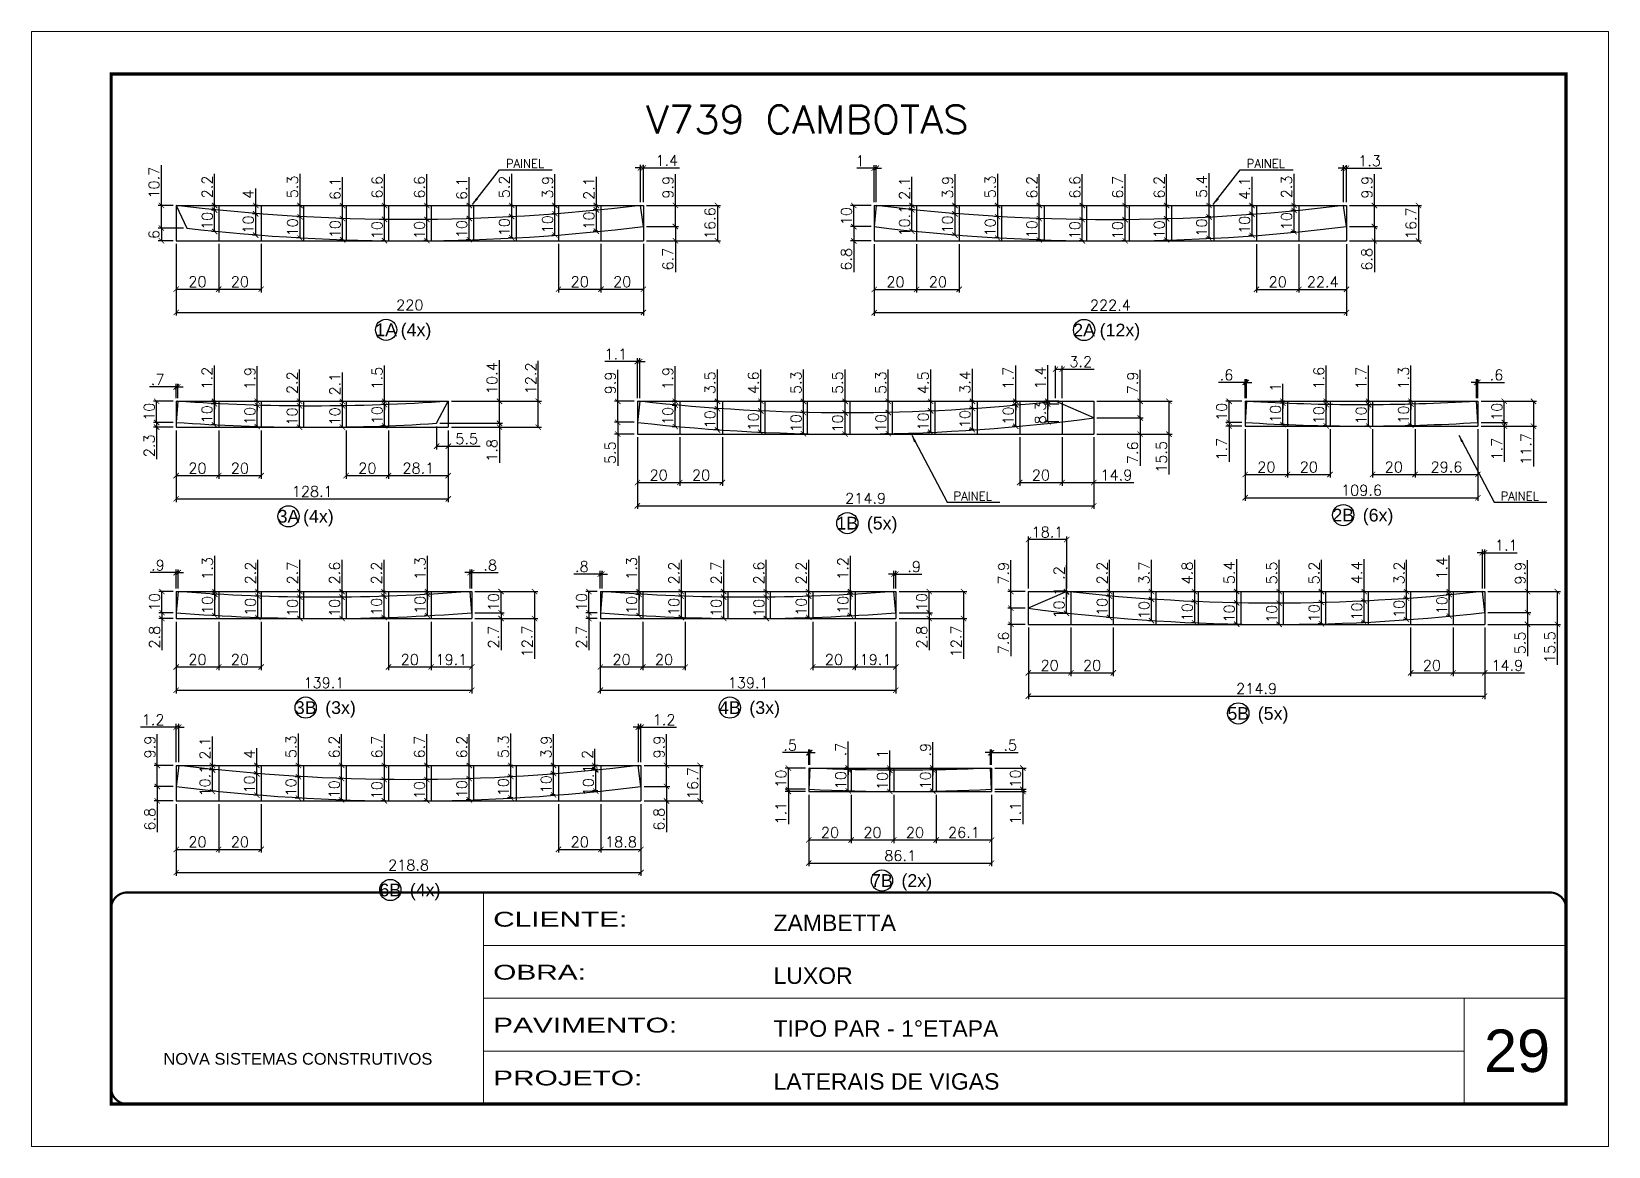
# Model space of a CAD drawing. Extents: x 3309 to 9563, y -2522 to 14608.
# Drawn here: x 3309 to 4794, y 5518 to 6568 of the extents above; entities that cross this region are included whole.
import ezdxf
from ezdxf.enums import TextEntityAlignment as Align

# ---------------------------------------------------------------- set-up
doc = ezdxf.new("R2010")
doc.units = 0
doc.header["$PDMODE"] = 35
doc.header["$PDSIZE"] = -10
doc.linetypes.add('CONTINUO', pattern=[0])
doc.linetypes.add('DASHED', pattern=[0.75, 0.5, -0.25])
for name, color, linetype, lineweight in [('CARIMBO', 255, 'Continuous', 9), ('Folhas', 255, 'Continuous', 9), ('SARRAFO DE PRESSAO', 251, 'DASHED', 9), ('Texto Seção', 7, 'Continuous', 15)]:
    doc.layers.add(name, color=color, linetype=linetype, lineweight=lineweight)
doc.layers.add('COTA', color=241, linetype='Continuous')
doc.layers.add('Romaneio', color=10, linetype='Continuous')
doc.styles.add('ARIAL', font='arial.ttf')
doc.styles.add('COTA TECNICA', font='techl___.ttf', dxfattribs={"height": 10})
doc.styles.add('REGUA-120', font='ROMANS.shx', dxfattribs={"height": 15})
doc.styles.add('Romans', font='romans.shx')
doc.styles.add('Tecnologia', font='')
doc.styles.get('Tecnologia').set_extended_font_data('Forgotten Futurist')
doc.dimstyles.new('Cota Seção (2x)', dxfattribs={"dimtxt": 10, "dimasz": 5, "dimexe": 3, "dimexo": 3, "dimgap": 2, "dimtad": 3, "dimdec": 1, "dimlfac": 0.5, "dimzin": 12, "dimdsep": 46, "dimtxsty": 'Romans', "dimblk": 'ARCHTICK', "dimcen": 0, "dimclrd": 4, "dimclre": 4, "dimclrt": 1, "dimadec": 1, "dimazin": 3, "dimtfac": 1, "dimtdec": 1, "dimtmove": 0, "dimatfit": 3, "dimldrblk": 'OBLIQUE', "dimfxl": 1, "dimtolj": 1, "dimtzin": 12, "dimarcsym": 0})
doc.dimstyles.new('PAINEL', dxfattribs={"dimtxt": 10, "dimasz": 3, "dimexe": 3, "dimexo": 3, "dimgap": 3, "dimtad": 1, "dimdec": 1, "dimzin": 12, "dimdsep": 46, "dimtxsty": 'COTA TECNICA', "dimblk1": 'OBLIQUE', "dimblk2": 'OBLIQUE', "dimsah": 1, "dimcen": 0.9, "dimclrd": 4, "dimclre": 4, "dimclrt": 240, "dimadec": 1, "dimazin": 3, "dimtfac": 1, "dimtdec": 1, "dimtmove": 0, "dimatfit": 3, "dimfxl": 1, "dimtolj": 1, "dimtzin": 12, "dimarcsym": 0})

msp = doc.modelspace()

# ---------------------------------------------------------------- texts
at = {"color": 240, "char_height": 8, "attachment_point": 9, "style": 'Romans'}
for insert in [(3792.07, 6439.51), (4489.74, 6439.51), (4213.6, 6126.33), (4728.76, 6126.33)]:
    msp.add_mtext('\\A1;PAINEL', dxfattribs=dict(at, insert=insert))
at = {"layer": 'CARIMBO', "style": 'ARIAL'}
msp.add_text('29', height=40, dxfattribs=at).set_placement((4677.23, 5587.98))
at = {"layer": 'Romaneio', "color": 255, "linetype": 'ByBlock', "style": 'ARIAL'}
for s, p in [('1A', (3643.28, 6286.91)), ('(4x)', (3671.43, 6286.91)), ('2A', (4300.57, 6286.72)), ('(12x)', (4334.32, 6286.72)), ('2B', (4544.63, 6112.41)), ('(6x)', (4577.41, 6112.41)), ('3A', (3551.34, 6111.31)), ('(4x)', (3579.49, 6111.31)), ('1B', (4077.61, 6104.85)), ('(5x)', (4110.4, 6104.85)), ('3B', (3567.55, 5931.15)), ('(3x)', (3600.33, 5931.15)), ('4B', (3966.98, 5931.15)), ('(3x)', (3999.76, 5931.15)), ('5B', (4445.77, 5925.64)), ('(5x)', (4478.56, 5925.64)), ('6B', (3647.26, 5759.38)), ('(4x)', (3680.05, 5759.38)), ('7B', (4110.22, 5768.28)), ('(2x)', (4143, 5768.28))]:
    msp.add_text(s, height=12, dxfattribs=at).set_placement(p, align=Align.MIDDLE_CENTER)
at = {"layer": 'Texto Seção', "style": 'REGUA-120', "width": 1.05}
msp.add_text('V739 CAMBOTAS', height=26.5859, dxfattribs=at).set_placement((3887.86, 6471.69))

# ---------------------------------------------------------------- blocks, each defined once
blk = doc.blocks.new('9999999999')
at = {"color": 30, "linetype": 'CONTINUO'}
for p, q in [((98564.6, 34230.2), (98564.6, 34429.4)), ((98564.6, 34379.6), (99584, 34379.6)), ((98564.6, 34329.8), (99488, 34329.8)), ((99584, 34329.8), (99488, 34329.8)), ((99488, 34329.8), (99488, 34230.2)), ((98564.6, 34280), (99488, 34280))]:
    blk.add_line(p, q, dxfattribs=at)
at = {"color": 30, "linetype": 'CONTINUO', "const_width": 2}
blk.add_lwpolyline([(99584, 34230.2), (99584, 34414.4, 0.414214), (99569, 34429.4), (98229, 34429.4, 0.414214), (98214, 34414.4), (98214, 34245.2, 0.414214), (98229, 34230.2), (99584, 34230.2)], format="xyb", dxfattribs=at)
at = {"layer": 'Folhas'}
blk.add_lwpolyline([(98139, 34190.2), (99624, 34190.2), (99624, 35240.2), (98139, 35240.2)], close=True, dxfattribs=at)
at = {"layer": 'Folhas', "color": 30, "const_width": 3}
blk.add_lwpolyline([(98214, 34230.2), (99584, 34230.2), (99584, 35200.2), (98214, 35200.2)], close=True, dxfattribs=at)
at = {"color": 7, "linetype": 'Continuous', "ltscale": 5, "style": 'ARIAL'}
for s, height, p in [('ZAMBETTA', 15.48, (98837.7, 34393.1)), ('LUXOR', 15.48, (98837.7, 34343.3)), ('TIPO PAR - 1°ETAPA', 15.483, (98837.7, 34293.5)), ('NOVA SISTEMAS CONSTRUTIVOS', 11.059, (98263.2, 34267.2)), ('LATERAIS DE VIGAS', 15.483, (98837.7, 34243.7))]:
    blk.add_text(s, height=height, dxfattribs=at).set_placement(p)
at = {"layer": 'Folhas', "color": 7, "style": 'Tecnologia', "width": 1.5}
for s, p in [('CLIENTE:', (98573.7, 34397.2)), ('OBRA:', (98573.7, 34347.3)), ('PAVIMENTO:', (98573.7, 34297.5)), ('PROJETO:', (98573.7, 34247.7))]:
    blk.add_text(s, height=14, dxfattribs=at).set_placement(p)
blk = doc.blocks.new('_ArchTick')
at = {"color": 0, "linetype": 'ByBlock', "const_width": 0.15}
blk.add_lwpolyline([(-0.5, -0.5), (0.5, 0.5)], dxfattribs=at)
blk = doc.blocks.new('*D3157')
at = {"layer": 'COTA', "color": 4, "lineweight": -2, "transparency": 16777216}
for p, q in [((3445.6, 6367.8), (3445.6, 6300.3)), ((3885.6, 6367.8), (3885.6, 6300.3)), ((3445.6, 6303.3), (3885.6, 6303.3))]:
    blk.add_line(p, q, dxfattribs=at)
at = {"layer": 'Defpoints', "color": 0, "transparency": 16777216}
for p in [(3445.6, 6370.8), (3885.6, 6370.8), (3885.6, 6303.3)]:
    blk.add_point(p, dxfattribs=at)
at = {"layer": 'COTA', "color": 4, "lineweight": -2, "transparency": 16777216, "xscale": 5, "yscale": 5, "zscale": 5, "rotation": 180}
blk.add_blockref('_ArchTick', (3445.6, 6303.3), dxfattribs=at)
at = {"layer": 'COTA', "color": 4, "lineweight": -2, "transparency": 16777216, "xscale": 5, "yscale": 5, "zscale": 5}
blk.add_blockref('_ArchTick', (3885.6, 6303.3), dxfattribs=at)
at = {"layer": 'COTA', "color": 1, "transparency": 16777216, "insert": (3665.6, 6310.3), "char_height": 10, "attachment_point": 5, "style": 'Romans'}
blk.add_mtext('\\A1;220', dxfattribs=at)
blk = doc.blocks.new('_Oblique')
at = {"color": 0, "linetype": 'ByBlock', "lineweight": -2}
blk.add_line((-0.5, -0.5), (0.5, 0.5), dxfattribs=at)
blk = doc.blocks.new('*D3158')
at = {"layer": 'COTA', "color": 4, "lineweight": -2, "transparency": 16777216}
for p, q in [((3445.6, 6367.8), (3445.6, 6322.2)), ((3485.6, 6367.8), (3485.6, 6322.2)), ((3445.6, 6325.2), (3485.6, 6325.2))]:
    blk.add_line(p, q, dxfattribs=at)
at = {"layer": 'Defpoints', "color": 0, "transparency": 16777216}
for p in [(3445.6, 6370.8), (3485.6, 6370.8), (3485.6, 6325.2)]:
    blk.add_point(p, dxfattribs=at)
at = {"layer": 'COTA', "color": 4, "lineweight": -2, "transparency": 16777216, "xscale": 5, "yscale": 5, "zscale": 5, "rotation": 180}
blk.add_blockref('_ArchTick', (3445.6, 6325.2), dxfattribs=at)
at = {"layer": 'COTA', "color": 4, "lineweight": -2, "transparency": 16777216, "xscale": 5, "yscale": 5, "zscale": 5}
blk.add_blockref('_ArchTick', (3485.6, 6325.2), dxfattribs=at)
at = {"layer": 'COTA', "color": 1, "transparency": 16777216, "insert": (3465.6, 6332.2), "char_height": 10, "attachment_point": 5, "style": 'Romans'}
blk.add_mtext('\\A1;20', dxfattribs=at)
blk = doc.blocks.new('*D3159')
at = {"layer": 'COTA', "color": 4, "lineweight": -2, "transparency": 16777216}
for p, q in [((3485.6, 6367.8), (3485.6, 6322.2)), ((3525.6, 6367.8), (3525.6, 6322.2)), ((3485.6, 6325.2), (3525.6, 6325.2))]:
    blk.add_line(p, q, dxfattribs=at)
at = {"layer": 'Defpoints', "color": 0, "transparency": 16777216}
for p in [(3485.6, 6370.8), (3525.6, 6370.8), (3525.6, 6325.2)]:
    blk.add_point(p, dxfattribs=at)
at = {"layer": 'COTA', "color": 4, "lineweight": -2, "transparency": 16777216, "xscale": 5, "yscale": 5, "zscale": 5, "rotation": 180}
blk.add_blockref('_ArchTick', (3485.6, 6325.2), dxfattribs=at)
at = {"layer": 'COTA', "color": 4, "lineweight": -2, "transparency": 16777216, "xscale": 5, "yscale": 5, "zscale": 5}
blk.add_blockref('_ArchTick', (3525.6, 6325.2), dxfattribs=at)
at = {"layer": 'COTA', "color": 1, "transparency": 16777216, "insert": (3505.6, 6332.2), "char_height": 10, "attachment_point": 5, "style": 'Romans'}
blk.add_mtext('\\A1;20', dxfattribs=at)
blk = doc.blocks.new('*D3160')
at = {"layer": 'COTA', "color": 4, "lineweight": -2, "transparency": 16777216}
for p, q in [((3452.5, 6382.7), (3428.7, 6382.7)), ((3442.6, 6370.8), (3428.7, 6370.8)), ((3431.7, 6382.7), (3431.7, 6370.8))]:
    blk.add_line(p, q, dxfattribs=at)
at = {"layer": 'Defpoints', "color": 0, "transparency": 16777216}
for p in [(3431.7, 6370.8), (3445.6, 6370.8), (3455.5, 6382.7)]:
    blk.add_point(p, dxfattribs=at)
at = {"layer": 'COTA', "color": 4, "lineweight": -2, "transparency": 16777216, "xscale": 5, "yscale": 5, "zscale": 5}
for p, rotation in [((3431.7, 6382.7), 90), ((3431.7, 6370.8), 270)]:
    blk.add_blockref('_ArchTick', p, dxfattribs=dict(at, rotation=rotation))
at = {"layer": 'COTA', "color": 1, "transparency": 16777216, "insert": (3424.7, 6376.7), "char_height": 10, "attachment_point": 5, "rotation": 90, "style": 'Romans'}
blk.add_mtext('\\A1;6', dxfattribs=at)
blk = doc.blocks.new('*D3161')
at = {"layer": 'COTA', "color": 4, "lineweight": -2, "transparency": 16777216}
for p, q in [((3431.7, 6404), (3431.7, 6442)), ((3442.6, 6404), (3428.7, 6404)), ((3431.7, 6382.7), (3431.7, 6404)), ((3452.5, 6382.7), (3428.7, 6382.7))]:
    blk.add_line(p, q, dxfattribs=at)
at = {"layer": 'Defpoints', "color": 0, "transparency": 16777216}
for p in [(3431.7, 6404), (3445.6, 6404), (3455.5, 6382.7)]:
    blk.add_point(p, dxfattribs=at)
at = {"layer": 'COTA', "color": 4, "lineweight": -2, "transparency": 16777216, "xscale": 5, "yscale": 5, "zscale": 5}
for p, rotation in [((3431.7, 6404), 90), ((3431.7, 6382.7), 270)]:
    blk.add_blockref('_ArchTick', p, dxfattribs=dict(at, rotation=rotation))
at = {"layer": 'COTA', "color": 1, "transparency": 16777216, "insert": (3424.7, 6425.5), "char_height": 10, "attachment_point": 5, "rotation": 90, "style": 'Romans'}
blk.add_mtext('\\A1;10.7', dxfattribs=at)
blk = doc.blocks.new('*D3162')
at = {"layer": 'COTA', "color": 4, "lineweight": -2, "transparency": 16777216}
for p, q in [((3805.6, 6367.8), (3805.6, 6322.2)), ((3845.6, 6367.8), (3845.6, 6322.2)), ((3805.6, 6325.2), (3845.6, 6325.2))]:
    blk.add_line(p, q, dxfattribs=at)
at = {"layer": 'Defpoints', "color": 0, "transparency": 16777216}
for p in [(3805.6, 6370.8), (3845.6, 6370.8), (3845.6, 6325.2)]:
    blk.add_point(p, dxfattribs=at)
at = {"layer": 'COTA', "color": 4, "lineweight": -2, "transparency": 16777216, "xscale": 5, "yscale": 5, "zscale": 5, "rotation": 180}
blk.add_blockref('_ArchTick', (3805.6, 6325.2), dxfattribs=at)
at = {"layer": 'COTA', "color": 4, "lineweight": -2, "transparency": 16777216, "xscale": 5, "yscale": 5, "zscale": 5}
blk.add_blockref('_ArchTick', (3845.6, 6325.2), dxfattribs=at)
at = {"layer": 'COTA', "color": 1, "transparency": 16777216, "insert": (3825.6, 6332.2), "char_height": 10, "attachment_point": 5, "style": 'Romans'}
blk.add_mtext('\\A1;20', dxfattribs=at)
blk = doc.blocks.new('*D3163')
at = {"layer": 'COTA', "color": 4, "lineweight": -2, "transparency": 16777216}
for p, q in [((3845.6, 6367.8), (3845.6, 6322.2)), ((3885.6, 6367.8), (3885.6, 6322.2)), ((3845.6, 6325.2), (3885.6, 6325.2))]:
    blk.add_line(p, q, dxfattribs=at)
at = {"layer": 'Defpoints', "color": 0, "transparency": 16777216}
for p in [(3845.6, 6370.8), (3885.6, 6370.8), (3885.6, 6325.2)]:
    blk.add_point(p, dxfattribs=at)
at = {"layer": 'COTA', "color": 4, "lineweight": -2, "transparency": 16777216, "xscale": 5, "yscale": 5, "zscale": 5, "rotation": 180}
blk.add_blockref('_ArchTick', (3845.6, 6325.2), dxfattribs=at)
at = {"layer": 'COTA', "color": 4, "lineweight": -2, "transparency": 16777216, "xscale": 5, "yscale": 5, "zscale": 5}
blk.add_blockref('_ArchTick', (3885.6, 6325.2), dxfattribs=at)
at = {"layer": 'COTA', "color": 1, "transparency": 16777216, "insert": (3865.6, 6332.2), "char_height": 10, "attachment_point": 5, "style": 'Romans'}
blk.add_mtext('\\A1;20', dxfattribs=at)
blk = doc.blocks.new('*D3164')
at = {"layer": 'COTA', "color": 4, "lineweight": -2, "transparency": 16777216}
for p, q in [((3888.6, 6384.2), (3918.7, 6384.2)), ((3888.6, 6370.8), (3918.7, 6370.8)), ((3915.7, 6384.2), (3915.7, 6370.8)), ((3915.7, 6370.8), (3915.7, 6341.3))]:
    blk.add_line(p, q, dxfattribs=at)
at = {"layer": 'Defpoints', "color": 0, "transparency": 16777216}
for p in [(3885.6, 6384.2), (3885.6, 6370.8), (3915.7, 6370.8)]:
    blk.add_point(p, dxfattribs=at)
at = {"layer": 'COTA', "color": 4, "lineweight": -2, "transparency": 16777216, "xscale": 5, "yscale": 5, "zscale": 5}
for p, rotation in [((3915.7, 6384.2), 90), ((3915.7, 6370.8), 270)]:
    blk.add_blockref('_ArchTick', p, dxfattribs=dict(at, rotation=rotation))
at = {"layer": 'COTA', "color": 1, "transparency": 16777216, "insert": (3908.7, 6353.5), "char_height": 10, "attachment_point": 5, "rotation": 90, "style": 'Romans'}
blk.add_mtext('\\A1;6.7', dxfattribs=at)
blk = doc.blocks.new('*D3165')
at = {"layer": 'COTA', "color": 4, "lineweight": -2, "transparency": 16777216}
for p, q in [((3915.7, 6404), (3915.7, 6433.5)), ((3888.6, 6404), (3918.7, 6404)), ((3915.7, 6384.2), (3915.7, 6404)), ((3888.6, 6384.2), (3918.7, 6384.2))]:
    blk.add_line(p, q, dxfattribs=at)
at = {"layer": 'Defpoints', "color": 0, "transparency": 16777216}
for p in [(3885.6, 6404), (3915.7, 6404), (3885.6, 6384.2)]:
    blk.add_point(p, dxfattribs=at)
at = {"layer": 'COTA', "color": 4, "lineweight": -2, "transparency": 16777216, "xscale": 5, "yscale": 5, "zscale": 5}
for p, rotation in [((3915.7, 6404), 90), ((3915.7, 6384.2), 270)]:
    blk.add_blockref('_ArchTick', p, dxfattribs=dict(at, rotation=rotation))
at = {"layer": 'COTA', "color": 1, "transparency": 16777216, "insert": (3908.7, 6421.2), "char_height": 10, "attachment_point": 5, "rotation": 90, "style": 'Romans'}
blk.add_mtext('\\A1;9.9', dxfattribs=at)
blk = doc.blocks.new('*D3166')
at = {"layer": 'COTA', "color": 4, "lineweight": -2, "transparency": 16777216}
for p, q in [((3888.6, 6404), (3958.3, 6404)), ((3955.3, 6404), (3955.3, 6370.8)), ((3888.6, 6370.8), (3958.3, 6370.8))]:
    blk.add_line(p, q, dxfattribs=at)
at = {"layer": 'Defpoints', "color": 0, "transparency": 16777216}
for p in [(3885.6, 6404), (3885.6, 6370.8), (3955.3, 6370.8)]:
    blk.add_point(p, dxfattribs=at)
at = {"layer": 'COTA', "color": 4, "lineweight": -2, "transparency": 16777216, "xscale": 5, "yscale": 5, "zscale": 5}
for p, rotation in [((3955.3, 6404), 90), ((3955.3, 6370.8), 270)]:
    blk.add_blockref('_ArchTick', p, dxfattribs=dict(at, rotation=rotation))
at = {"layer": 'COTA', "color": 1, "transparency": 16777216, "insert": (3948.3, 6387.4), "char_height": 10, "attachment_point": 5, "rotation": 90, "style": 'Romans'}
blk.add_mtext('\\A1;16.6', dxfattribs=at)
blk = doc.blocks.new('*D3167')
at = {"layer": 'COTA', "color": 4, "lineweight": -2, "transparency": 16777216}
for p, q in [((3882.8, 6439.4), (3877.8, 6439.4)), ((3882.8, 6407), (3882.8, 6442.4)), ((3882.8, 6439.4), (3885.6, 6439.4)), ((3885.6, 6407), (3885.6, 6442.4)), ((3885.6, 6439.4), (3919.6, 6439.4))]:
    blk.add_line(p, q, dxfattribs=at)
at = {"layer": 'Defpoints', "color": 0, "transparency": 16777216}
for p in [(3885.6, 6439.4), (3882.8, 6404), (3885.6, 6404)]:
    blk.add_point(p, dxfattribs=at)
at = {"layer": 'COTA', "color": 4, "lineweight": -2, "transparency": 16777216, "xscale": 5, "yscale": 5, "zscale": 5}
blk.add_blockref('_ArchTick', (3882.8, 6439.4), dxfattribs=at)
at = {"layer": 'COTA', "color": 4, "lineweight": -2, "transparency": 16777216, "xscale": 5, "yscale": 5, "zscale": 5, "rotation": 180}
blk.add_blockref('_ArchTick', (3885.6, 6439.4), dxfattribs=at)
at = {"layer": 'COTA', "color": 1, "transparency": 16777216, "insert": (3907.6, 6446.4), "char_height": 10, "attachment_point": 5, "style": 'Romans'}
blk.add_mtext('\\A1;1.4', dxfattribs=at)
blk = doc.blocks.new('*D3168')
at = {"layer": 'COTA', "color": 4, "lineweight": -2, "transparency": 16777216}
for p, q in [((3482.6, 6399.6), (3478.8, 6399.6)), ((3481.8, 6379.5), (3481.8, 6399.6)), ((3482.6, 6379.5), (3478.8, 6379.5))]:
    blk.add_line(p, q, dxfattribs=at)
at = {"layer": 'Defpoints', "color": 0, "transparency": 16777216}
for p in [(3481.8, 6399.6), (3485.6, 6399.6), (3485.6, 6379.5)]:
    blk.add_point(p, dxfattribs=at)
at = {"layer": 'COTA', "color": 4, "lineweight": -2, "transparency": 16777216, "xscale": 5, "yscale": 5, "zscale": 5}
for p, rotation in [((3481.8, 6399.6), 90), ((3481.8, 6379.5), 270)]:
    blk.add_blockref('_ArchTick', p, dxfattribs=dict(at, rotation=rotation))
at = {"layer": 'COTA', "color": 1, "transparency": 16777216, "insert": (3474.8, 6389.5), "char_height": 10, "attachment_point": 5, "rotation": 90, "style": 'Romans'}
blk.add_mtext('\\A1;10', dxfattribs=at)
blk = doc.blocks.new('*D3169')
at = {"layer": 'COTA', "color": 4, "lineweight": -2, "transparency": 16777216}
for p, q in [((3481.8, 6404), (3481.8, 6433.9)), ((3482.6, 6404), (3478.8, 6404)), ((3481.8, 6399.6), (3481.8, 6404)), ((3482.6, 6399.6), (3478.8, 6399.6))]:
    blk.add_line(p, q, dxfattribs=at)
at = {"layer": 'Defpoints', "color": 0, "transparency": 16777216}
for p in [(3481.8, 6404), (3485.6, 6404), (3485.6, 6399.6)]:
    blk.add_point(p, dxfattribs=at)
at = {"layer": 'COTA', "color": 4, "lineweight": -2, "transparency": 16777216, "xscale": 5, "yscale": 5, "zscale": 5}
for p, rotation in [((3481.8, 6404), 90), ((3481.8, 6399.6), 270)]:
    blk.add_blockref('_ArchTick', p, dxfattribs=dict(at, rotation=rotation))
at = {"layer": 'COTA', "color": 1, "transparency": 16777216, "insert": (3474.8, 6421.5), "char_height": 10, "attachment_point": 5, "rotation": 90, "style": 'Romans'}
blk.add_mtext('\\A1;2.2', dxfattribs=at)
blk = doc.blocks.new('*D3170')
at = {"layer": 'COTA', "color": 4, "lineweight": -2, "transparency": 16777216}
for p, q in [((3522.6, 6396.1), (3517.5, 6396.1)), ((3520.5, 6376), (3520.5, 6396.1)), ((3522.6, 6376), (3517.5, 6376))]:
    blk.add_line(p, q, dxfattribs=at)
at = {"layer": 'Defpoints', "color": 0, "transparency": 16777216}
for p in [(3520.5, 6396.1), (3525.6, 6396.1), (3525.6, 6376)]:
    blk.add_point(p, dxfattribs=at)
at = {"layer": 'COTA', "color": 4, "lineweight": -2, "transparency": 16777216, "xscale": 5, "yscale": 5, "zscale": 5}
for p, rotation in [((3520.5, 6396.1), 90), ((3520.5, 6376), 270)]:
    blk.add_blockref('_ArchTick', p, dxfattribs=dict(at, rotation=rotation))
at = {"layer": 'COTA', "color": 1, "transparency": 16777216, "insert": (3513.5, 6386), "char_height": 10, "attachment_point": 5, "rotation": 90, "style": 'Romans'}
blk.add_mtext('\\A1;10', dxfattribs=at)
blk = doc.blocks.new('*D3171')
at = {"layer": 'COTA', "color": 4, "lineweight": -2, "transparency": 16777216}
for p, q in [((3520.5, 6404), (3520.5, 6420.1)), ((3522.6, 6404), (3517.5, 6404)), ((3520.5, 6396.1), (3520.5, 6404)), ((3522.6, 6396.1), (3517.5, 6396.1))]:
    blk.add_line(p, q, dxfattribs=at)
at = {"layer": 'Defpoints', "color": 0, "transparency": 16777216}
for p in [(3520.5, 6404), (3525.6, 6404), (3525.6, 6396.1)]:
    blk.add_point(p, dxfattribs=at)
at = {"layer": 'COTA', "color": 4, "lineweight": -2, "transparency": 16777216, "xscale": 5, "yscale": 5, "zscale": 5}
for p, rotation in [((3520.5, 6404), 90), ((3520.5, 6396.1), 270)]:
    blk.add_blockref('_ArchTick', p, dxfattribs=dict(at, rotation=rotation))
at = {"layer": 'COTA', "color": 1, "transparency": 16777216, "insert": (3513.5, 6414.6), "char_height": 10, "attachment_point": 5, "rotation": 90, "style": 'Romans'}
blk.add_mtext('\\A1;4', dxfattribs=at)
blk = doc.blocks.new('*D3172')
at = {"layer": 'COTA', "color": 4, "lineweight": -2, "transparency": 16777216}
for p, q in [((3562.6, 6393.4), (3559.2, 6393.4)), ((3562.2, 6373.4), (3562.2, 6393.4)), ((3562.6, 6373.4), (3559.2, 6373.4))]:
    blk.add_line(p, q, dxfattribs=at)
at = {"layer": 'Defpoints', "color": 0, "transparency": 16777216}
for p in [(3562.2, 6393.4), (3565.6, 6393.4), (3565.6, 6373.4)]:
    blk.add_point(p, dxfattribs=at)
at = {"layer": 'COTA', "color": 4, "lineweight": -2, "transparency": 16777216, "xscale": 5, "yscale": 5, "zscale": 5}
for p, rotation in [((3562.2, 6393.4), 90), ((3562.2, 6373.4), 270)]:
    blk.add_blockref('_ArchTick', p, dxfattribs=dict(at, rotation=rotation))
at = {"layer": 'COTA', "color": 1, "transparency": 16777216, "insert": (3555.2, 6383.4), "char_height": 10, "attachment_point": 5, "rotation": 90, "style": 'Romans'}
blk.add_mtext('\\A1;10', dxfattribs=at)
blk = doc.blocks.new('*D3173')
at = {"layer": 'COTA', "color": 4, "lineweight": -2, "transparency": 16777216}
for p, q in [((3562.2, 6404), (3562.2, 6433.9)), ((3562.6, 6404), (3559.2, 6404)), ((3562.2, 6393.4), (3562.2, 6404)), ((3562.6, 6393.4), (3559.2, 6393.4))]:
    blk.add_line(p, q, dxfattribs=at)
at = {"layer": 'Defpoints', "color": 0, "transparency": 16777216}
for p in [(3562.2, 6404), (3565.6, 6404), (3565.6, 6393.4)]:
    blk.add_point(p, dxfattribs=at)
at = {"layer": 'COTA', "color": 4, "lineweight": -2, "transparency": 16777216, "xscale": 5, "yscale": 5, "zscale": 5}
for p, rotation in [((3562.2, 6404), 90), ((3562.2, 6393.4), 270)]:
    blk.add_blockref('_ArchTick', p, dxfattribs=dict(at, rotation=rotation))
at = {"layer": 'COTA', "color": 1, "transparency": 16777216, "insert": (3555.2, 6421.5), "char_height": 10, "attachment_point": 5, "rotation": 90, "style": 'Romans'}
blk.add_mtext('\\A1;5.3', dxfattribs=at)
blk = doc.blocks.new('*D3174')
at = {"layer": 'COTA', "color": 4, "lineweight": -2, "transparency": 16777216}
for p, q in [((3602.6, 6391.7), (3599.3, 6391.7)), ((3602.3, 6371.7), (3602.3, 6391.7)), ((3602.6, 6371.7), (3599.3, 6371.7))]:
    blk.add_line(p, q, dxfattribs=at)
at = {"layer": 'Defpoints', "color": 0, "transparency": 16777216}
for p in [(3602.3, 6391.7), (3605.6, 6391.7), (3605.6, 6371.7)]:
    blk.add_point(p, dxfattribs=at)
at = {"layer": 'COTA', "color": 4, "lineweight": -2, "transparency": 16777216, "xscale": 5, "yscale": 5, "zscale": 5}
for p, rotation in [((3602.3, 6391.7), 90), ((3602.3, 6371.7), 270)]:
    blk.add_blockref('_ArchTick', p, dxfattribs=dict(at, rotation=rotation))
at = {"layer": 'COTA', "color": 1, "transparency": 16777216, "insert": (3595.3, 6381.7), "char_height": 10, "attachment_point": 5, "rotation": 90, "style": 'Romans'}
blk.add_mtext('\\A1;10', dxfattribs=at)
blk = doc.blocks.new('*D3175')
at = {"layer": 'COTA', "color": 4, "lineweight": -2, "transparency": 16777216}
for p, q in [((3602.3, 6404), (3602.3, 6430.6)), ((3602.6, 6404), (3599.3, 6404)), ((3602.3, 6391.7), (3602.3, 6404)), ((3602.6, 6391.7), (3599.3, 6391.7))]:
    blk.add_line(p, q, dxfattribs=at)
at = {"layer": 'Defpoints', "color": 0, "transparency": 16777216}
for p in [(3602.3, 6404), (3605.6, 6404), (3605.6, 6391.7)]:
    blk.add_point(p, dxfattribs=at)
at = {"layer": 'COTA', "color": 4, "lineweight": -2, "transparency": 16777216, "xscale": 5, "yscale": 5, "zscale": 5}
for p, rotation in [((3602.3, 6404), 90), ((3602.3, 6391.7), 270)]:
    blk.add_blockref('_ArchTick', p, dxfattribs=dict(at, rotation=rotation))
at = {"layer": 'COTA', "color": 1, "transparency": 16777216, "insert": (3595.3, 6419.8), "char_height": 10, "attachment_point": 5, "rotation": 90, "style": 'Romans'}
blk.add_mtext('\\A1;6.1', dxfattribs=at)
blk = doc.blocks.new('*D3176')
at = {"layer": 'COTA', "color": 4, "lineweight": -2, "transparency": 16777216}
for p, q in [((3642.6, 6390.9), (3638.8, 6390.9)), ((3641.8, 6370.8), (3641.8, 6390.9)), ((3642.6, 6370.8), (3638.8, 6370.8))]:
    blk.add_line(p, q, dxfattribs=at)
at = {"layer": 'Defpoints', "color": 0, "transparency": 16777216}
for p in [(3641.8, 6390.9), (3645.6, 6390.9), (3645.6, 6370.8)]:
    blk.add_point(p, dxfattribs=at)
at = {"layer": 'COTA', "color": 4, "lineweight": -2, "transparency": 16777216, "xscale": 5, "yscale": 5, "zscale": 5}
for p, rotation in [((3641.8, 6390.9), 90), ((3641.8, 6370.8), 270)]:
    blk.add_blockref('_ArchTick', p, dxfattribs=dict(at, rotation=rotation))
at = {"layer": 'COTA', "color": 1, "transparency": 16777216, "insert": (3634.8, 6380.8), "char_height": 10, "attachment_point": 5, "rotation": 90, "style": 'Romans'}
blk.add_mtext('\\A1;10', dxfattribs=at)
blk = doc.blocks.new('*D3177')
at = {"layer": 'COTA', "color": 4, "lineweight": -2, "transparency": 16777216}
for p, q in [((3641.8, 6404), (3641.8, 6433.5)), ((3642.6, 6404), (3638.8, 6404)), ((3641.8, 6390.9), (3641.8, 6404)), ((3642.6, 6390.9), (3638.8, 6390.9))]:
    blk.add_line(p, q, dxfattribs=at)
at = {"layer": 'Defpoints', "color": 0, "transparency": 16777216}
for p in [(3641.8, 6404), (3645.6, 6404), (3645.6, 6390.9)]:
    blk.add_point(p, dxfattribs=at)
at = {"layer": 'COTA', "color": 4, "lineweight": -2, "transparency": 16777216, "xscale": 5, "yscale": 5, "zscale": 5}
for p, rotation in [((3641.8, 6404), 90), ((3641.8, 6390.9), 270)]:
    blk.add_blockref('_ArchTick', p, dxfattribs=dict(at, rotation=rotation))
at = {"layer": 'COTA', "color": 1, "transparency": 16777216, "insert": (3634.8, 6421.2), "char_height": 10, "attachment_point": 5, "rotation": 90, "style": 'Romans'}
blk.add_mtext('\\A1;6.6', dxfattribs=at)
blk = doc.blocks.new('*D3178')
at = {"layer": 'COTA', "color": 4, "lineweight": -2, "transparency": 16777216}
for p, q in [((3682.6, 6390.9), (3678.7, 6390.9)), ((3681.7, 6370.9), (3681.7, 6390.9)), ((3682.6, 6370.9), (3678.7, 6370.9))]:
    blk.add_line(p, q, dxfattribs=at)
at = {"layer": 'Defpoints', "color": 0, "transparency": 16777216}
for p in [(3681.7, 6390.9), (3685.6, 6390.9), (3685.6, 6370.9)]:
    blk.add_point(p, dxfattribs=at)
at = {"layer": 'COTA', "color": 4, "lineweight": -2, "transparency": 16777216, "xscale": 5, "yscale": 5, "zscale": 5}
for p, rotation in [((3681.7, 6390.9), 90), ((3681.7, 6370.9), 270)]:
    blk.add_blockref('_ArchTick', p, dxfattribs=dict(at, rotation=rotation))
at = {"layer": 'COTA', "color": 1, "transparency": 16777216, "insert": (3674.7, 6380.9), "char_height": 10, "attachment_point": 5, "rotation": 90, "style": 'Romans'}
blk.add_mtext('\\A1;10', dxfattribs=at)
blk = doc.blocks.new('*D3179')
at = {"layer": 'COTA', "color": 4, "lineweight": -2, "transparency": 16777216}
for p, q in [((3681.7, 6404), (3681.7, 6433.5)), ((3682.6, 6404), (3678.7, 6404)), ((3681.7, 6390.9), (3681.7, 6404)), ((3682.6, 6390.9), (3678.7, 6390.9))]:
    blk.add_line(p, q, dxfattribs=at)
at = {"layer": 'Defpoints', "color": 0, "transparency": 16777216}
for p in [(3681.7, 6404), (3685.6, 6404), (3685.6, 6390.9)]:
    blk.add_point(p, dxfattribs=at)
at = {"layer": 'COTA', "color": 4, "lineweight": -2, "transparency": 16777216, "xscale": 5, "yscale": 5, "zscale": 5}
for p, rotation in [((3681.7, 6404), 90), ((3681.7, 6390.9), 270)]:
    blk.add_blockref('_ArchTick', p, dxfattribs=dict(at, rotation=rotation))
at = {"layer": 'COTA', "color": 1, "transparency": 16777216, "insert": (3674.7, 6421.2), "char_height": 10, "attachment_point": 5, "rotation": 90, "style": 'Romans'}
blk.add_mtext('\\A1;6.6', dxfattribs=at)
blk = doc.blocks.new('*D3180')
at = {"layer": 'COTA', "color": 4, "lineweight": -2, "transparency": 16777216}
for p, q in [((3722.6, 6391.8), (3718.6, 6391.8)), ((3721.6, 6371.8), (3721.6, 6391.8)), ((3722.6, 6371.8), (3718.6, 6371.8))]:
    blk.add_line(p, q, dxfattribs=at)
at = {"layer": 'Defpoints', "color": 0, "transparency": 16777216}
for p in [(3721.6, 6391.8), (3725.6, 6391.8), (3725.6, 6371.8)]:
    blk.add_point(p, dxfattribs=at)
at = {"layer": 'COTA', "color": 4, "lineweight": -2, "transparency": 16777216, "xscale": 5, "yscale": 5, "zscale": 5}
for p, rotation in [((3721.6, 6391.8), 90), ((3721.6, 6371.8), 270)]:
    blk.add_blockref('_ArchTick', p, dxfattribs=dict(at, rotation=rotation))
at = {"layer": 'COTA', "color": 1, "transparency": 16777216, "insert": (3714.6, 6381.8), "char_height": 10, "attachment_point": 5, "rotation": 90, "style": 'Romans'}
blk.add_mtext('\\A1;10', dxfattribs=at)
blk = doc.blocks.new('*D3181')
at = {"layer": 'COTA', "color": 4, "lineweight": -2, "transparency": 16777216}
for p, q in [((3721.6, 6404), (3721.6, 6430.6)), ((3722.6, 6404), (3718.6, 6404)), ((3721.6, 6391.8), (3721.6, 6404)), ((3722.6, 6391.8), (3718.6, 6391.8))]:
    blk.add_line(p, q, dxfattribs=at)
at = {"layer": 'Defpoints', "color": 0, "transparency": 16777216}
for p in [(3721.6, 6404), (3725.6, 6404), (3725.6, 6391.8)]:
    blk.add_point(p, dxfattribs=at)
at = {"layer": 'COTA', "color": 4, "lineweight": -2, "transparency": 16777216, "xscale": 5, "yscale": 5, "zscale": 5}
for p, rotation in [((3721.6, 6404), 90), ((3721.6, 6391.8), 270)]:
    blk.add_blockref('_ArchTick', p, dxfattribs=dict(at, rotation=rotation))
at = {"layer": 'COTA', "color": 1, "transparency": 16777216, "insert": (3714.6, 6419.8), "char_height": 10, "attachment_point": 5, "rotation": 90, "style": 'Romans'}
blk.add_mtext('\\A1;6.1', dxfattribs=at)
blk = doc.blocks.new('*D3182')
at = {"layer": 'COTA', "color": 4, "lineweight": -2, "transparency": 16777216}
for p, q in [((3762.6, 6393.6), (3758.6, 6393.6)), ((3761.6, 6373.6), (3761.6, 6393.6)), ((3762.6, 6373.6), (3758.6, 6373.6))]:
    blk.add_line(p, q, dxfattribs=at)
at = {"layer": 'Defpoints', "color": 0, "transparency": 16777216}
for p in [(3761.6, 6393.6), (3765.6, 6393.6), (3765.6, 6373.6)]:
    blk.add_point(p, dxfattribs=at)
at = {"layer": 'COTA', "color": 4, "lineweight": -2, "transparency": 16777216, "xscale": 5, "yscale": 5, "zscale": 5}
for p, rotation in [((3761.6, 6393.6), 90), ((3761.6, 6373.6), 270)]:
    blk.add_blockref('_ArchTick', p, dxfattribs=dict(at, rotation=rotation))
at = {"layer": 'COTA', "color": 1, "transparency": 16777216, "insert": (3754.6, 6383.6), "char_height": 10, "attachment_point": 5, "rotation": 90, "style": 'Romans'}
blk.add_mtext('\\A1;10', dxfattribs=at)
blk = doc.blocks.new('*D3183')
at = {"layer": 'COTA', "color": 4, "lineweight": -2, "transparency": 16777216}
for p, q in [((3761.6, 6404), (3761.6, 6433.9)), ((3762.6, 6404), (3758.6, 6404)), ((3761.6, 6393.6), (3761.6, 6404)), ((3762.6, 6393.6), (3758.6, 6393.6))]:
    blk.add_line(p, q, dxfattribs=at)
at = {"layer": 'Defpoints', "color": 0, "transparency": 16777216}
for p in [(3761.6, 6404), (3765.6, 6404), (3765.6, 6393.6)]:
    blk.add_point(p, dxfattribs=at)
at = {"layer": 'COTA', "color": 4, "lineweight": -2, "transparency": 16777216, "xscale": 5, "yscale": 5, "zscale": 5}
for p, rotation in [((3761.6, 6404), 90), ((3761.6, 6393.6), 270)]:
    blk.add_blockref('_ArchTick', p, dxfattribs=dict(at, rotation=rotation))
at = {"layer": 'COTA', "color": 1, "transparency": 16777216, "insert": (3754.6, 6421.5), "char_height": 10, "attachment_point": 5, "rotation": 90, "style": 'Romans'}
blk.add_mtext('\\A1;5.2', dxfattribs=at)
blk = doc.blocks.new('*D3184')
at = {"layer": 'COTA', "color": 4, "lineweight": -2, "transparency": 16777216}
for p, q in [((3802.6, 6396.3), (3799.3, 6396.3)), ((3802.3, 6376.2), (3802.3, 6396.3)), ((3802.6, 6376.2), (3799.3, 6376.2))]:
    blk.add_line(p, q, dxfattribs=at)
at = {"layer": 'Defpoints', "color": 0, "transparency": 16777216}
for p in [(3802.3, 6396.3), (3805.6, 6396.3), (3805.6, 6376.2)]:
    blk.add_point(p, dxfattribs=at)
at = {"layer": 'COTA', "color": 4, "lineweight": -2, "transparency": 16777216, "xscale": 5, "yscale": 5, "zscale": 5}
for p, rotation in [((3802.3, 6396.3), 90), ((3802.3, 6376.2), 270)]:
    blk.add_blockref('_ArchTick', p, dxfattribs=dict(at, rotation=rotation))
at = {"layer": 'COTA', "color": 1, "transparency": 16777216, "insert": (3795.3, 6386.3), "char_height": 10, "attachment_point": 5, "rotation": 90, "style": 'Romans'}
blk.add_mtext('\\A1;10', dxfattribs=at)
blk = doc.blocks.new('*D3185')
at = {"layer": 'COTA', "color": 4, "lineweight": -2, "transparency": 16777216}
for p, q in [((3802.3, 6404), (3802.3, 6433.5)), ((3802.6, 6404), (3799.3, 6404)), ((3802.3, 6396.3), (3802.3, 6404)), ((3802.6, 6396.3), (3799.3, 6396.3))]:
    blk.add_line(p, q, dxfattribs=at)
at = {"layer": 'Defpoints', "color": 0, "transparency": 16777216}
for p in [(3802.3, 6404), (3805.6, 6404), (3805.6, 6396.3)]:
    blk.add_point(p, dxfattribs=at)
at = {"layer": 'COTA', "color": 4, "lineweight": -2, "transparency": 16777216, "xscale": 5, "yscale": 5, "zscale": 5}
for p, rotation in [((3802.3, 6404), 90), ((3802.3, 6396.3), 270)]:
    blk.add_blockref('_ArchTick', p, dxfattribs=dict(at, rotation=rotation))
at = {"layer": 'COTA', "color": 1, "transparency": 16777216, "insert": (3795.3, 6421.2), "char_height": 10, "attachment_point": 5, "rotation": 90, "style": 'Romans'}
blk.add_mtext('\\A1;3.9', dxfattribs=at)
blk = doc.blocks.new('*D3186')
at = {"layer": 'COTA', "color": 4, "lineweight": -2, "transparency": 16777216}
for p, q in [((3842.6, 6399.9), (3838.3, 6399.9)), ((3841.3, 6379.8), (3841.3, 6399.9)), ((3842.6, 6379.8), (3838.3, 6379.8))]:
    blk.add_line(p, q, dxfattribs=at)
at = {"layer": 'Defpoints', "color": 0, "transparency": 16777216}
for p in [(3841.3, 6399.9), (3845.6, 6399.9), (3845.6, 6379.8)]:
    blk.add_point(p, dxfattribs=at)
at = {"layer": 'COTA', "color": 4, "lineweight": -2, "transparency": 16777216, "xscale": 5, "yscale": 5, "zscale": 5}
for p, rotation in [((3841.3, 6399.9), 90), ((3841.3, 6379.8), 270)]:
    blk.add_blockref('_ArchTick', p, dxfattribs=dict(at, rotation=rotation))
at = {"layer": 'COTA', "color": 1, "transparency": 16777216, "insert": (3834.3, 6389.8), "char_height": 10, "attachment_point": 5, "rotation": 90, "style": 'Romans'}
blk.add_mtext('\\A1;10', dxfattribs=at)
blk = doc.blocks.new('*D3187')
at = {"layer": 'COTA', "color": 4, "lineweight": -2, "transparency": 16777216}
for p, q in [((3841.3, 6404), (3841.3, 6431.1)), ((3842.6, 6404), (3838.3, 6404)), ((3841.3, 6399.9), (3841.3, 6404)), ((3842.6, 6399.9), (3838.3, 6399.9))]:
    blk.add_line(p, q, dxfattribs=at)
at = {"layer": 'Defpoints', "color": 0, "transparency": 16777216}
for p in [(3841.3, 6404), (3845.6, 6404), (3845.6, 6399.9)]:
    blk.add_point(p, dxfattribs=at)
at = {"layer": 'COTA', "color": 4, "lineweight": -2, "transparency": 16777216, "xscale": 5, "yscale": 5, "zscale": 5}
for p, rotation in [((3841.3, 6404), 90), ((3841.3, 6399.9), 270)]:
    blk.add_blockref('_ArchTick', p, dxfattribs=dict(at, rotation=rotation))
at = {"layer": 'COTA', "color": 1, "transparency": 16777216, "insert": (3834.3, 6420), "char_height": 10, "attachment_point": 5, "rotation": 90, "style": 'Romans'}
blk.add_mtext('\\A1;2.1', dxfattribs=at)
blk = doc.blocks.new('*D3188')
at = {"layer": 'COTA', "color": 4, "lineweight": -2, "transparency": 16777216}
for p, q in [((4102.9, 6367.6), (4102.9, 6300.1)), ((4547.6, 6367.6), (4547.6, 6300.1)), ((4102.9, 6303.1), (4547.6, 6303.1))]:
    blk.add_line(p, q, dxfattribs=at)
at = {"layer": 'Defpoints', "color": 0, "transparency": 16777216}
for p in [(4102.9, 6370.6), (4547.6, 6370.6), (4547.6, 6303.1)]:
    blk.add_point(p, dxfattribs=at)
at = {"layer": 'COTA', "color": 4, "lineweight": -2, "transparency": 16777216, "xscale": 5, "yscale": 5, "zscale": 5, "rotation": 180}
blk.add_blockref('_ArchTick', (4102.9, 6303.1), dxfattribs=at)
at = {"layer": 'COTA', "color": 4, "lineweight": -2, "transparency": 16777216, "xscale": 5, "yscale": 5, "zscale": 5}
blk.add_blockref('_ArchTick', (4547.6, 6303.1), dxfattribs=at)
at = {"layer": 'COTA', "color": 1, "transparency": 16777216, "insert": (4325.3, 6310.1), "char_height": 10, "attachment_point": 5, "style": 'Romans'}
blk.add_mtext('\\A1;222.4', dxfattribs=at)
blk = doc.blocks.new('*D3189')
at = {"layer": 'COTA', "color": 4, "lineweight": -2, "transparency": 16777216}
for p, q in [((4102.9, 6367.6), (4102.9, 6322)), ((4142.9, 6367.6), (4142.9, 6322)), ((4102.9, 6325), (4142.9, 6325))]:
    blk.add_line(p, q, dxfattribs=at)
at = {"layer": 'Defpoints', "color": 0, "transparency": 16777216}
for p in [(4102.9, 6370.6), (4142.9, 6370.6), (4142.9, 6325)]:
    blk.add_point(p, dxfattribs=at)
at = {"layer": 'COTA', "color": 4, "lineweight": -2, "transparency": 16777216, "xscale": 5, "yscale": 5, "zscale": 5, "rotation": 180}
blk.add_blockref('_ArchTick', (4102.9, 6325), dxfattribs=at)
at = {"layer": 'COTA', "color": 4, "lineweight": -2, "transparency": 16777216, "xscale": 5, "yscale": 5, "zscale": 5}
blk.add_blockref('_ArchTick', (4142.9, 6325), dxfattribs=at)
at = {"layer": 'COTA', "color": 1, "transparency": 16777216, "insert": (4122.9, 6332), "char_height": 10, "attachment_point": 5, "style": 'Romans'}
blk.add_mtext('\\A1;20', dxfattribs=at)
blk = doc.blocks.new('*D3190')
at = {"layer": 'COTA', "color": 4, "lineweight": -2, "transparency": 16777216}
for p, q in [((4142.9, 6367.6), (4142.9, 6322)), ((4182.9, 6367.6), (4182.9, 6322)), ((4142.9, 6325), (4182.9, 6325))]:
    blk.add_line(p, q, dxfattribs=at)
at = {"layer": 'Defpoints', "color": 0, "transparency": 16777216}
for p in [(4142.9, 6370.6), (4182.9, 6370.6), (4182.9, 6325)]:
    blk.add_point(p, dxfattribs=at)
at = {"layer": 'COTA', "color": 4, "lineweight": -2, "transparency": 16777216, "xscale": 5, "yscale": 5, "zscale": 5, "rotation": 180}
blk.add_blockref('_ArchTick', (4142.9, 6325), dxfattribs=at)
at = {"layer": 'COTA', "color": 4, "lineweight": -2, "transparency": 16777216, "xscale": 5, "yscale": 5, "zscale": 5}
blk.add_blockref('_ArchTick', (4182.9, 6325), dxfattribs=at)
at = {"layer": 'COTA', "color": 1, "transparency": 16777216, "insert": (4162.9, 6332), "char_height": 10, "attachment_point": 5, "style": 'Romans'}
blk.add_mtext('\\A1;20', dxfattribs=at)
blk = doc.blocks.new('*D3191')
at = {"layer": 'COTA', "color": 4, "lineweight": -2, "transparency": 16777216}
for p, q in [((4462.9, 6367.6), (4462.9, 6322)), ((4502.9, 6367.6), (4502.9, 6322)), ((4462.9, 6325), (4502.9, 6325))]:
    blk.add_line(p, q, dxfattribs=at)
at = {"layer": 'Defpoints', "color": 0, "transparency": 16777216}
for p in [(4462.9, 6370.6), (4502.9, 6370.6), (4502.9, 6325)]:
    blk.add_point(p, dxfattribs=at)
at = {"layer": 'COTA', "color": 4, "lineweight": -2, "transparency": 16777216, "xscale": 5, "yscale": 5, "zscale": 5, "rotation": 180}
blk.add_blockref('_ArchTick', (4462.9, 6325), dxfattribs=at)
at = {"layer": 'COTA', "color": 4, "lineweight": -2, "transparency": 16777216, "xscale": 5, "yscale": 5, "zscale": 5}
blk.add_blockref('_ArchTick', (4502.9, 6325), dxfattribs=at)
at = {"layer": 'COTA', "color": 1, "transparency": 16777216, "insert": (4482.9, 6332), "char_height": 10, "attachment_point": 5, "style": 'Romans'}
blk.add_mtext('\\A1;20', dxfattribs=at)
blk = doc.blocks.new('*D3192')
at = {"layer": 'COTA', "color": 4, "lineweight": -2, "transparency": 16777216}
for p, q in [((4502.9, 6367.6), (4502.9, 6322)), ((4547.6, 6367.6), (4547.6, 6322)), ((4502.9, 6325), (4547.6, 6325))]:
    blk.add_line(p, q, dxfattribs=at)
at = {"layer": 'Defpoints', "color": 0, "transparency": 16777216}
for p in [(4502.9, 6370.6), (4547.6, 6370.6), (4547.6, 6325)]:
    blk.add_point(p, dxfattribs=at)
at = {"layer": 'COTA', "color": 4, "lineweight": -2, "transparency": 16777216, "xscale": 5, "yscale": 5, "zscale": 5, "rotation": 180}
blk.add_blockref('_ArchTick', (4502.9, 6325), dxfattribs=at)
at = {"layer": 'COTA', "color": 4, "lineweight": -2, "transparency": 16777216, "xscale": 5, "yscale": 5, "zscale": 5}
blk.add_blockref('_ArchTick', (4547.6, 6325), dxfattribs=at)
at = {"layer": 'COTA', "color": 1, "transparency": 16777216, "insert": (4525.3, 6332), "char_height": 10, "attachment_point": 5, "style": 'Romans'}
blk.add_mtext('\\A1;22.4', dxfattribs=at)
blk = doc.blocks.new('*D3193')
at = {"layer": 'COTA', "color": 4, "lineweight": -2, "transparency": 16777216}
for p, q in [((4099.9, 6384.1), (4080.7, 6384.1)), ((4083.7, 6384.1), (4083.7, 6370.6)), ((4099.9, 6370.6), (4080.7, 6370.6)), ((4083.7, 6370.6), (4083.7, 6341.1))]:
    blk.add_line(p, q, dxfattribs=at)
at = {"layer": 'Defpoints', "color": 0, "transparency": 16777216}
for p in [(4102.9, 6384.1), (4083.7, 6370.6), (4102.9, 6370.6)]:
    blk.add_point(p, dxfattribs=at)
at = {"layer": 'COTA', "color": 4, "lineweight": -2, "transparency": 16777216, "xscale": 5, "yscale": 5, "zscale": 5}
for p, rotation in [((4083.7, 6384.1), 90), ((4083.7, 6370.6), 270)]:
    blk.add_blockref('_ArchTick', p, dxfattribs=dict(at, rotation=rotation))
at = {"layer": 'COTA', "color": 1, "transparency": 16777216, "insert": (4076.7, 6353.3), "char_height": 10, "attachment_point": 5, "rotation": 90, "style": 'Romans'}
blk.add_mtext('\\A1;6.8', dxfattribs=at)
blk = doc.blocks.new('*D3194')
at = {"layer": 'COTA', "color": 4, "lineweight": -2, "transparency": 16777216}
for p, q in [((4099.9, 6404), (4080.7, 6404)), ((4083.7, 6384.1), (4083.7, 6404)), ((4099.9, 6384.1), (4080.7, 6384.1))]:
    blk.add_line(p, q, dxfattribs=at)
at = {"layer": 'Defpoints', "color": 0, "transparency": 16777216}
for p in [(4083.7, 6404), (4102.9, 6404), (4102.9, 6384.1)]:
    blk.add_point(p, dxfattribs=at)
at = {"layer": 'COTA', "color": 4, "lineweight": -2, "transparency": 16777216, "xscale": 5, "yscale": 5, "zscale": 5}
for p, rotation in [((4083.7, 6404), 90), ((4083.7, 6384.1), 270)]:
    blk.add_blockref('_ArchTick', p, dxfattribs=dict(at, rotation=rotation))
at = {"layer": 'COTA', "color": 1, "transparency": 16777216, "insert": (4076.7, 6394), "char_height": 10, "attachment_point": 5, "rotation": 90, "style": 'Romans'}
blk.add_mtext('\\A1;10', dxfattribs=at)
blk = doc.blocks.new('*D3195')
at = {"layer": 'COTA', "color": 4, "lineweight": -2, "transparency": 16777216}
for p, q in [((4102.9, 6439.1), (4086.5, 6439.1)), ((4102.9, 6407), (4102.9, 6442.1)), ((4104.9, 6439.1), (4102.9, 6439.1)), ((4104.9, 6407), (4104.9, 6442.1)), ((4104.9, 6439.1), (4109.9, 6439.1))]:
    blk.add_line(p, q, dxfattribs=at)
at = {"layer": 'Defpoints', "color": 0, "transparency": 16777216}
for p in [(4102.9, 6439.1), (4102.9, 6404), (4104.9, 6404)]:
    blk.add_point(p, dxfattribs=at)
at = {"layer": 'COTA', "color": 4, "lineweight": -2, "transparency": 16777216, "xscale": 5, "yscale": 5, "zscale": 5}
blk.add_blockref('_ArchTick', (4102.9, 6439.1), dxfattribs=at)
at = {"layer": 'COTA', "color": 4, "lineweight": -2, "transparency": 16777216, "xscale": 5, "yscale": 5, "zscale": 5, "rotation": 180}
blk.add_blockref('_ArchTick', (4104.9, 6439.1), dxfattribs=at)
at = {"layer": 'COTA', "color": 1, "transparency": 16777216, "insert": (4089.7, 6446.1), "char_height": 10, "attachment_point": 5, "style": 'Romans'}
blk.add_mtext('\\A1;1', dxfattribs=at)
blk = doc.blocks.new('*D3196')
at = {"layer": 'COTA', "color": 4, "lineweight": -2, "transparency": 16777216}
for p, q in [((4550.6, 6384.2), (4576.9, 6384.2)), ((4573.9, 6384.2), (4573.9, 6370.6)), ((4550.6, 6370.6), (4576.9, 6370.6)), ((4573.9, 6370.6), (4573.9, 6341.1))]:
    blk.add_line(p, q, dxfattribs=at)
at = {"layer": 'Defpoints', "color": 0, "transparency": 16777216}
for p in [(4547.6, 6384.2), (4547.6, 6370.6), (4573.9, 6370.6)]:
    blk.add_point(p, dxfattribs=at)
at = {"layer": 'COTA', "color": 4, "lineweight": -2, "transparency": 16777216, "xscale": 5, "yscale": 5, "zscale": 5}
for p, rotation in [((4573.9, 6384.2), 90), ((4573.9, 6370.6), 270)]:
    blk.add_blockref('_ArchTick', p, dxfattribs=dict(at, rotation=rotation))
at = {"layer": 'COTA', "color": 1, "transparency": 16777216, "insert": (4566.9, 6353.3), "char_height": 10, "attachment_point": 5, "rotation": 90, "style": 'Romans'}
blk.add_mtext('\\A1;6.8', dxfattribs=at)
blk = doc.blocks.new('*D3197')
at = {"layer": 'COTA', "color": 4, "lineweight": -2, "transparency": 16777216}
for p, q in [((4573.9, 6404), (4573.9, 6433.5)), ((4550.6, 6404), (4576.9, 6404)), ((4573.9, 6384.2), (4573.9, 6404)), ((4550.6, 6384.2), (4576.9, 6384.2))]:
    blk.add_line(p, q, dxfattribs=at)
at = {"layer": 'Defpoints', "color": 0, "transparency": 16777216}
for p in [(4547.6, 6404), (4573.9, 6404), (4547.6, 6384.2)]:
    blk.add_point(p, dxfattribs=at)
at = {"layer": 'COTA', "color": 4, "lineweight": -2, "transparency": 16777216, "xscale": 5, "yscale": 5, "zscale": 5}
for p, rotation in [((4573.9, 6404), 90), ((4573.9, 6384.2), 270)]:
    blk.add_blockref('_ArchTick', p, dxfattribs=dict(at, rotation=rotation))
at = {"layer": 'COTA', "color": 1, "transparency": 16777216, "insert": (4566.9, 6421.2), "char_height": 10, "attachment_point": 5, "rotation": 90, "style": 'Romans'}
blk.add_mtext('\\A1;9.9', dxfattribs=at)
blk = doc.blocks.new('*D3198')
at = {"layer": 'COTA', "color": 4, "lineweight": -2, "transparency": 16777216}
for p, q in [((4544.9, 6439.1), (4539.9, 6439.1)), ((4544.9, 6407), (4544.9, 6442.1)), ((4544.9, 6439.1), (4547.6, 6439.1)), ((4547.6, 6407), (4547.6, 6442.1)), ((4547.6, 6439.1), (4581.1, 6439.1))]:
    blk.add_line(p, q, dxfattribs=at)
at = {"layer": 'Defpoints', "color": 0, "transparency": 16777216}
for p in [(4547.6, 6439.1), (4544.9, 6404), (4547.6, 6404)]:
    blk.add_point(p, dxfattribs=at)
at = {"layer": 'COTA', "color": 4, "lineweight": -2, "transparency": 16777216, "xscale": 5, "yscale": 5, "zscale": 5}
blk.add_blockref('_ArchTick', (4544.9, 6439.1), dxfattribs=at)
at = {"layer": 'COTA', "color": 4, "lineweight": -2, "transparency": 16777216, "xscale": 5, "yscale": 5, "zscale": 5, "rotation": 180}
blk.add_blockref('_ArchTick', (4547.6, 6439.1), dxfattribs=at)
at = {"layer": 'COTA', "color": 1, "transparency": 16777216, "insert": (4569.4, 6446.1), "char_height": 10, "attachment_point": 5, "style": 'Romans'}
blk.add_mtext('\\A1;1.3', dxfattribs=at)
blk = doc.blocks.new('*D3199')
at = {"layer": 'COTA', "color": 4, "lineweight": -2, "transparency": 16777216}
for p, q in [((4139.9, 6399.8), (4135.5, 6399.8)), ((4138.5, 6379.7), (4138.5, 6399.8)), ((4139.9, 6379.7), (4135.5, 6379.7))]:
    blk.add_line(p, q, dxfattribs=at)
at = {"layer": 'Defpoints', "color": 0, "transparency": 16777216}
for p in [(4138.5, 6399.8), (4142.9, 6399.8), (4142.9, 6379.7)]:
    blk.add_point(p, dxfattribs=at)
at = {"layer": 'COTA', "color": 4, "lineweight": -2, "transparency": 16777216, "xscale": 5, "yscale": 5, "zscale": 5}
for p, rotation in [((4138.5, 6399.8), 90), ((4138.5, 6379.7), 270)]:
    blk.add_blockref('_ArchTick', p, dxfattribs=dict(at, rotation=rotation))
at = {"layer": 'COTA', "color": 1, "transparency": 16777216, "insert": (4131.5, 6389.7), "char_height": 10, "attachment_point": 5, "rotation": 90, "style": 'Romans'}
blk.add_mtext('\\A1;10.1', dxfattribs=at)
blk = doc.blocks.new('*D3200')
at = {"layer": 'COTA', "color": 4, "lineweight": -2, "transparency": 16777216}
for p, q in [((4138.5, 6404), (4138.5, 6431.1)), ((4139.9, 6404), (4135.5, 6404)), ((4138.5, 6399.8), (4138.5, 6404)), ((4139.9, 6399.8), (4135.5, 6399.8))]:
    blk.add_line(p, q, dxfattribs=at)
at = {"layer": 'Defpoints', "color": 0, "transparency": 16777216}
for p in [(4138.5, 6404), (4142.9, 6404), (4142.9, 6399.8)]:
    blk.add_point(p, dxfattribs=at)
at = {"layer": 'COTA', "color": 4, "lineweight": -2, "transparency": 16777216, "xscale": 5, "yscale": 5, "zscale": 5}
for p, rotation in [((4138.5, 6404), 90), ((4138.5, 6399.8), 270)]:
    blk.add_blockref('_ArchTick', p, dxfattribs=dict(at, rotation=rotation))
at = {"layer": 'COTA', "color": 1, "transparency": 16777216, "insert": (4131.5, 6420), "char_height": 10, "attachment_point": 5, "rotation": 90, "style": 'Romans'}
blk.add_mtext('\\A1;2.1', dxfattribs=at)
blk = doc.blocks.new('*D3201')
at = {"layer": 'COTA', "color": 4, "lineweight": -2, "transparency": 16777216}
for p, q in [((4179.9, 6396.2), (4176, 6396.2)), ((4179, 6376.1), (4179, 6396.2)), ((4179.9, 6376.1), (4176, 6376.1))]:
    blk.add_line(p, q, dxfattribs=at)
at = {"layer": 'Defpoints', "color": 0, "transparency": 16777216}
for p in [(4179, 6396.2), (4182.9, 6396.2), (4182.9, 6376.1)]:
    blk.add_point(p, dxfattribs=at)
at = {"layer": 'COTA', "color": 4, "lineweight": -2, "transparency": 16777216, "xscale": 5, "yscale": 5, "zscale": 5}
for p, rotation in [((4179, 6396.2), 90), ((4179, 6376.1), 270)]:
    blk.add_blockref('_ArchTick', p, dxfattribs=dict(at, rotation=rotation))
at = {"layer": 'COTA', "color": 1, "transparency": 16777216, "insert": (4172, 6386.1), "char_height": 10, "attachment_point": 5, "rotation": 90, "style": 'Romans'}
blk.add_mtext('\\A1;10', dxfattribs=at)
blk = doc.blocks.new('*D3202')
at = {"layer": 'COTA', "color": 4, "lineweight": -2, "transparency": 16777216}
for p, q in [((4179, 6404), (4179, 6433.5)), ((4179.9, 6404), (4176, 6404)), ((4179, 6396.2), (4179, 6404)), ((4179.9, 6396.2), (4176, 6396.2))]:
    blk.add_line(p, q, dxfattribs=at)
at = {"layer": 'Defpoints', "color": 0, "transparency": 16777216}
for p in [(4179, 6404), (4182.9, 6404), (4182.9, 6396.2)]:
    blk.add_point(p, dxfattribs=at)
at = {"layer": 'COTA', "color": 4, "lineweight": -2, "transparency": 16777216, "xscale": 5, "yscale": 5, "zscale": 5}
for p, rotation in [((4179, 6404), 90), ((4179, 6396.2), 270)]:
    blk.add_blockref('_ArchTick', p, dxfattribs=dict(at, rotation=rotation))
at = {"layer": 'COTA', "color": 1, "transparency": 16777216, "insert": (4172, 6421.2), "char_height": 10, "attachment_point": 5, "rotation": 90, "style": 'Romans'}
blk.add_mtext('\\A1;3.9', dxfattribs=at)
blk = doc.blocks.new('*D3203')
at = {"layer": 'COTA', "color": 4, "lineweight": -2, "transparency": 16777216}
for p, q in [((4219.9, 6393.5), (4216.2, 6393.5)), ((4219.2, 6373.4), (4219.2, 6393.5)), ((4219.9, 6373.4), (4216.2, 6373.4))]:
    blk.add_line(p, q, dxfattribs=at)
at = {"layer": 'Defpoints', "color": 0, "transparency": 16777216}
for p in [(4219.2, 6393.5), (4222.9, 6393.5), (4222.9, 6373.4)]:
    blk.add_point(p, dxfattribs=at)
at = {"layer": 'COTA', "color": 4, "lineweight": -2, "transparency": 16777216, "xscale": 5, "yscale": 5, "zscale": 5}
for p, rotation in [((4219.2, 6393.5), 90), ((4219.2, 6373.4), 270)]:
    blk.add_blockref('_ArchTick', p, dxfattribs=dict(at, rotation=rotation))
at = {"layer": 'COTA', "color": 1, "transparency": 16777216, "insert": (4212.2, 6383.4), "char_height": 10, "attachment_point": 5, "rotation": 90, "style": 'Romans'}
blk.add_mtext('\\A1;10', dxfattribs=at)
blk = doc.blocks.new('*D3204')
at = {"layer": 'COTA', "color": 4, "lineweight": -2, "transparency": 16777216}
for p, q in [((4219.2, 6404), (4219.2, 6433.9)), ((4219.9, 6404), (4216.2, 6404)), ((4219.2, 6393.5), (4219.2, 6404)), ((4219.9, 6393.5), (4216.2, 6393.5))]:
    blk.add_line(p, q, dxfattribs=at)
at = {"layer": 'Defpoints', "color": 0, "transparency": 16777216}
for p in [(4219.2, 6404), (4222.9, 6404), (4222.9, 6393.5)]:
    blk.add_point(p, dxfattribs=at)
at = {"layer": 'COTA', "color": 4, "lineweight": -2, "transparency": 16777216, "xscale": 5, "yscale": 5, "zscale": 5}
for p, rotation in [((4219.2, 6404), 90), ((4219.2, 6393.5), 270)]:
    blk.add_blockref('_ArchTick', p, dxfattribs=dict(at, rotation=rotation))
at = {"layer": 'COTA', "color": 1, "transparency": 16777216, "insert": (4212.2, 6421.5), "char_height": 10, "attachment_point": 5, "rotation": 90, "style": 'Romans'}
blk.add_mtext('\\A1;5.3', dxfattribs=at)
blk = doc.blocks.new('*D3205')
at = {"layer": 'COTA', "color": 4, "lineweight": -2, "transparency": 16777216}
for p, q in [((4259.9, 6391.6), (4255.4, 6391.6)), ((4258.4, 6371.6), (4258.4, 6391.6)), ((4259.9, 6371.6), (4255.4, 6371.6))]:
    blk.add_line(p, q, dxfattribs=at)
at = {"layer": 'Defpoints', "color": 0, "transparency": 16777216}
for p in [(4258.4, 6391.6), (4262.9, 6391.6), (4262.9, 6371.6)]:
    blk.add_point(p, dxfattribs=at)
at = {"layer": 'COTA', "color": 4, "lineweight": -2, "transparency": 16777216, "xscale": 5, "yscale": 5, "zscale": 5}
for p, rotation in [((4258.4, 6391.6), 90), ((4258.4, 6371.6), 270)]:
    blk.add_blockref('_ArchTick', p, dxfattribs=dict(at, rotation=rotation))
at = {"layer": 'COTA', "color": 1, "transparency": 16777216, "insert": (4251.4, 6381.6), "char_height": 10, "attachment_point": 5, "rotation": 90, "style": 'Romans'}
blk.add_mtext('\\A1;10', dxfattribs=at)
blk = doc.blocks.new('*D3206')
at = {"layer": 'COTA', "color": 4, "lineweight": -2, "transparency": 16777216}
for p, q in [((4258.4, 6404), (4258.4, 6433.5)), ((4259.9, 6404), (4255.4, 6404)), ((4258.4, 6391.6), (4258.4, 6404)), ((4259.9, 6391.6), (4255.4, 6391.6))]:
    blk.add_line(p, q, dxfattribs=at)
at = {"layer": 'Defpoints', "color": 0, "transparency": 16777216}
for p in [(4258.4, 6404), (4262.9, 6404), (4262.9, 6391.6)]:
    blk.add_point(p, dxfattribs=at)
at = {"layer": 'COTA', "color": 4, "lineweight": -2, "transparency": 16777216, "xscale": 5, "yscale": 5, "zscale": 5}
for p, rotation in [((4258.4, 6404), 90), ((4258.4, 6391.6), 270)]:
    blk.add_blockref('_ArchTick', p, dxfattribs=dict(at, rotation=rotation))
at = {"layer": 'COTA', "color": 1, "transparency": 16777216, "insert": (4251.4, 6421.2), "char_height": 10, "attachment_point": 5, "rotation": 90, "style": 'Romans'}
blk.add_mtext('\\A1;6.2', dxfattribs=at)
blk = doc.blocks.new('*D3207')
at = {"layer": 'COTA', "color": 4, "lineweight": -2, "transparency": 16777216}
for p, q in [((4299.9, 6390.7), (4295.9, 6390.7)), ((4298.9, 6370.7), (4298.9, 6390.7)), ((4299.9, 6370.7), (4295.9, 6370.7))]:
    blk.add_line(p, q, dxfattribs=at)
at = {"layer": 'Defpoints', "color": 0, "transparency": 16777216}
for p in [(4298.9, 6390.7), (4302.9, 6390.7), (4302.9, 6370.7)]:
    blk.add_point(p, dxfattribs=at)
at = {"layer": 'COTA', "color": 4, "lineweight": -2, "transparency": 16777216, "xscale": 5, "yscale": 5, "zscale": 5}
for p, rotation in [((4298.9, 6390.7), 90), ((4298.9, 6370.7), 270)]:
    blk.add_blockref('_ArchTick', p, dxfattribs=dict(at, rotation=rotation))
at = {"layer": 'COTA', "color": 1, "transparency": 16777216, "insert": (4291.9, 6380.7), "char_height": 10, "attachment_point": 5, "rotation": 90, "style": 'Romans'}
blk.add_mtext('\\A1;10', dxfattribs=at)
blk = doc.blocks.new('*D3208')
at = {"layer": 'COTA', "color": 4, "lineweight": -2, "transparency": 16777216}
for p, q in [((4298.9, 6404), (4298.9, 6433.5)), ((4299.9, 6404), (4295.9, 6404)), ((4298.9, 6390.7), (4298.9, 6404)), ((4299.9, 6390.7), (4295.9, 6390.7))]:
    blk.add_line(p, q, dxfattribs=at)
at = {"layer": 'Defpoints', "color": 0, "transparency": 16777216}
for p in [(4298.9, 6404), (4302.9, 6404), (4302.9, 6390.7)]:
    blk.add_point(p, dxfattribs=at)
at = {"layer": 'COTA', "color": 4, "lineweight": -2, "transparency": 16777216, "xscale": 5, "yscale": 5, "zscale": 5}
for p, rotation in [((4298.9, 6404), 90), ((4298.9, 6390.7), 270)]:
    blk.add_blockref('_ArchTick', p, dxfattribs=dict(at, rotation=rotation))
at = {"layer": 'COTA', "color": 1, "transparency": 16777216, "insert": (4291.9, 6421.2), "char_height": 10, "attachment_point": 5, "rotation": 90, "style": 'Romans'}
blk.add_mtext('\\A1;6.6', dxfattribs=at)
blk = doc.blocks.new('*D3209')
at = {"layer": 'COTA', "color": 4, "lineweight": -2, "transparency": 16777216}
for p, q in [((4339.9, 6390.7), (4336.2, 6390.7)), ((4339.2, 6370.7), (4339.2, 6390.7)), ((4339.9, 6370.7), (4336.2, 6370.7))]:
    blk.add_line(p, q, dxfattribs=at)
at = {"layer": 'Defpoints', "color": 0, "transparency": 16777216}
for p in [(4339.2, 6390.7), (4342.9, 6390.7), (4342.9, 6370.7)]:
    blk.add_point(p, dxfattribs=at)
at = {"layer": 'COTA', "color": 4, "lineweight": -2, "transparency": 16777216, "xscale": 5, "yscale": 5, "zscale": 5}
for p, rotation in [((4339.2, 6390.7), 90), ((4339.2, 6370.7), 270)]:
    blk.add_blockref('_ArchTick', p, dxfattribs=dict(at, rotation=rotation))
at = {"layer": 'COTA', "color": 1, "transparency": 16777216, "insert": (4332.2, 6380.7), "char_height": 10, "attachment_point": 5, "rotation": 90, "style": 'Romans'}
blk.add_mtext('\\A1;10', dxfattribs=at)
blk = doc.blocks.new('*D3210')
at = {"layer": 'COTA', "color": 4, "lineweight": -2, "transparency": 16777216}
for p, q in [((4339.2, 6404), (4339.2, 6433.5)), ((4339.9, 6404), (4336.2, 6404)), ((4339.2, 6390.7), (4339.2, 6404)), ((4339.9, 6390.7), (4336.2, 6390.7))]:
    blk.add_line(p, q, dxfattribs=at)
at = {"layer": 'Defpoints', "color": 0, "transparency": 16777216}
for p in [(4339.2, 6404), (4342.9, 6404), (4342.9, 6390.7)]:
    blk.add_point(p, dxfattribs=at)
at = {"layer": 'COTA', "color": 4, "lineweight": -2, "transparency": 16777216, "xscale": 5, "yscale": 5, "zscale": 5}
for p, rotation in [((4339.2, 6404), 90), ((4339.2, 6390.7), 270)]:
    blk.add_blockref('_ArchTick', p, dxfattribs=dict(at, rotation=rotation))
at = {"layer": 'COTA', "color": 1, "transparency": 16777216, "insert": (4332.2, 6421.2), "char_height": 10, "attachment_point": 5, "rotation": 90, "style": 'Romans'}
blk.add_mtext('\\A1;6.7', dxfattribs=at)
blk = doc.blocks.new('*D3211')
at = {"layer": 'COTA', "color": 4, "lineweight": -2, "transparency": 16777216}
for p, q in [((4379.9, 6391.5), (4375.3, 6391.5)), ((4378.3, 6371.5), (4378.3, 6391.5)), ((4379.9, 6371.5), (4375.3, 6371.5))]:
    blk.add_line(p, q, dxfattribs=at)
at = {"layer": 'Defpoints', "color": 0, "transparency": 16777216}
for p in [(4378.3, 6391.5), (4382.9, 6391.5), (4382.9, 6371.5)]:
    blk.add_point(p, dxfattribs=at)
at = {"layer": 'COTA', "color": 4, "lineweight": -2, "transparency": 16777216, "xscale": 5, "yscale": 5, "zscale": 5}
for p, rotation in [((4378.3, 6391.5), 90), ((4378.3, 6371.5), 270)]:
    blk.add_blockref('_ArchTick', p, dxfattribs=dict(at, rotation=rotation))
at = {"layer": 'COTA', "color": 1, "transparency": 16777216, "insert": (4371.3, 6381.5), "char_height": 10, "attachment_point": 5, "rotation": 90, "style": 'Romans'}
blk.add_mtext('\\A1;10', dxfattribs=at)
blk = doc.blocks.new('*D3212')
at = {"layer": 'COTA', "color": 4, "lineweight": -2, "transparency": 16777216}
for p, q in [((4378.3, 6404), (4378.3, 6433.5)), ((4379.9, 6404), (4375.3, 6404)), ((4378.3, 6391.5), (4378.3, 6404)), ((4379.9, 6391.5), (4375.3, 6391.5))]:
    blk.add_line(p, q, dxfattribs=at)
at = {"layer": 'Defpoints', "color": 0, "transparency": 16777216}
for p in [(4378.3, 6404), (4382.9, 6404), (4382.9, 6391.5)]:
    blk.add_point(p, dxfattribs=at)
at = {"layer": 'COTA', "color": 4, "lineweight": -2, "transparency": 16777216, "xscale": 5, "yscale": 5, "zscale": 5}
for p, rotation in [((4378.3, 6404), 90), ((4378.3, 6391.5), 270)]:
    blk.add_blockref('_ArchTick', p, dxfattribs=dict(at, rotation=rotation))
at = {"layer": 'COTA', "color": 1, "transparency": 16777216, "insert": (4371.3, 6421.2), "char_height": 10, "attachment_point": 5, "rotation": 90, "style": 'Romans'}
blk.add_mtext('\\A1;6.2', dxfattribs=at)
blk = doc.blocks.new('*D3213')
at = {"layer": 'COTA', "color": 4, "lineweight": -2, "transparency": 16777216}
for p, q in [((4419.9, 6393.2), (4415.3, 6393.2)), ((4418.3, 6373.2), (4418.3, 6393.2)), ((4419.9, 6373.2), (4415.3, 6373.2))]:
    blk.add_line(p, q, dxfattribs=at)
at = {"layer": 'Defpoints', "color": 0, "transparency": 16777216}
for p in [(4418.3, 6393.2), (4422.9, 6393.2), (4422.9, 6373.2)]:
    blk.add_point(p, dxfattribs=at)
at = {"layer": 'COTA', "color": 4, "lineweight": -2, "transparency": 16777216, "xscale": 5, "yscale": 5, "zscale": 5}
for p, rotation in [((4418.3, 6393.2), 90), ((4418.3, 6373.2), 270)]:
    blk.add_blockref('_ArchTick', p, dxfattribs=dict(at, rotation=rotation))
at = {"layer": 'COTA', "color": 1, "transparency": 16777216, "insert": (4411.3, 6383.2), "char_height": 10, "attachment_point": 5, "rotation": 90, "style": 'Romans'}
blk.add_mtext('\\A1;10', dxfattribs=at)
blk = doc.blocks.new('*D3214')
at = {"layer": 'COTA', "color": 4, "lineweight": -2, "transparency": 16777216}
for p, q in [((4418.3, 6404), (4418.3, 6434.4)), ((4419.9, 6404), (4415.3, 6404)), ((4418.3, 6393.2), (4418.3, 6404)), ((4419.9, 6393.2), (4415.3, 6393.2))]:
    blk.add_line(p, q, dxfattribs=at)
at = {"layer": 'Defpoints', "color": 0, "transparency": 16777216}
for p in [(4418.3, 6404), (4422.9, 6404), (4422.9, 6393.2)]:
    blk.add_point(p, dxfattribs=at)
at = {"layer": 'COTA', "color": 4, "lineweight": -2, "transparency": 16777216, "xscale": 5, "yscale": 5, "zscale": 5}
for p, rotation in [((4418.3, 6404), 90), ((4418.3, 6393.2), 270)]:
    blk.add_blockref('_ArchTick', p, dxfattribs=dict(at, rotation=rotation))
at = {"layer": 'COTA', "color": 1, "transparency": 16777216, "insert": (4411.3, 6421.7), "char_height": 10, "attachment_point": 5, "rotation": 90, "style": 'Romans'}
blk.add_mtext('\\A1;5.4', dxfattribs=at)
blk = doc.blocks.new('*D3215')
at = {"layer": 'COTA', "color": 4, "lineweight": -2, "transparency": 16777216}
for p, q in [((4459.9, 6395.8), (4455.7, 6395.8)), ((4458.7, 6375.8), (4458.7, 6395.8)), ((4459.9, 6375.8), (4455.7, 6375.8))]:
    blk.add_line(p, q, dxfattribs=at)
at = {"layer": 'Defpoints', "color": 0, "transparency": 16777216}
for p in [(4458.7, 6395.8), (4462.9, 6395.8), (4462.9, 6375.8)]:
    blk.add_point(p, dxfattribs=at)
at = {"layer": 'COTA', "color": 4, "lineweight": -2, "transparency": 16777216, "xscale": 5, "yscale": 5, "zscale": 5}
for p, rotation in [((4458.7, 6395.8), 90), ((4458.7, 6375.8), 270)]:
    blk.add_blockref('_ArchTick', p, dxfattribs=dict(at, rotation=rotation))
at = {"layer": 'COTA', "color": 1, "transparency": 16777216, "insert": (4451.7, 6385.8), "char_height": 10, "attachment_point": 5, "rotation": 90, "style": 'Romans'}
blk.add_mtext('\\A1;10', dxfattribs=at)
blk = doc.blocks.new('*D3216')
at = {"layer": 'COTA', "color": 4, "lineweight": -2, "transparency": 16777216}
for p, q in [((4458.7, 6404), (4458.7, 6431.1)), ((4459.9, 6404), (4455.7, 6404)), ((4458.7, 6395.8), (4458.7, 6404)), ((4459.9, 6395.8), (4455.7, 6395.8))]:
    blk.add_line(p, q, dxfattribs=at)
at = {"layer": 'Defpoints', "color": 0, "transparency": 16777216}
for p in [(4458.7, 6404), (4462.9, 6404), (4462.9, 6395.8)]:
    blk.add_point(p, dxfattribs=at)
at = {"layer": 'COTA', "color": 4, "lineweight": -2, "transparency": 16777216, "xscale": 5, "yscale": 5, "zscale": 5}
for p, rotation in [((4458.7, 6404), 90), ((4458.7, 6395.8), 270)]:
    blk.add_blockref('_ArchTick', p, dxfattribs=dict(at, rotation=rotation))
at = {"layer": 'COTA', "color": 1, "transparency": 16777216, "insert": (4451.7, 6420), "char_height": 10, "attachment_point": 5, "rotation": 90, "style": 'Romans'}
blk.add_mtext('\\A1;4.1', dxfattribs=at)
blk = doc.blocks.new('*D3217')
at = {"layer": 'COTA', "color": 4, "lineweight": -2, "transparency": 16777216}
for p, q in [((4499.9, 6399.3), (4495.3, 6399.3)), ((4498.3, 6379.2), (4498.3, 6399.3)), ((4499.9, 6379.2), (4495.3, 6379.2))]:
    blk.add_line(p, q, dxfattribs=at)
at = {"layer": 'Defpoints', "color": 0, "transparency": 16777216}
for p in [(4498.3, 6399.3), (4502.9, 6399.3), (4502.9, 6379.2)]:
    blk.add_point(p, dxfattribs=at)
at = {"layer": 'COTA', "color": 4, "lineweight": -2, "transparency": 16777216, "xscale": 5, "yscale": 5, "zscale": 5}
for p, rotation in [((4498.3, 6399.3), 90), ((4498.3, 6379.2), 270)]:
    blk.add_blockref('_ArchTick', p, dxfattribs=dict(at, rotation=rotation))
at = {"layer": 'COTA', "color": 1, "transparency": 16777216, "insert": (4491.3, 6389.3), "char_height": 10, "attachment_point": 5, "rotation": 90, "style": 'Romans'}
blk.add_mtext('\\A1;10', dxfattribs=at)
blk = doc.blocks.new('*D3218')
at = {"layer": 'COTA', "color": 4, "lineweight": -2, "transparency": 16777216}
for p, q in [((4498.3, 6404), (4498.3, 6433.9)), ((4499.9, 6404), (4495.3, 6404)), ((4498.3, 6399.3), (4498.3, 6404)), ((4499.9, 6399.3), (4495.3, 6399.3))]:
    blk.add_line(p, q, dxfattribs=at)
at = {"layer": 'Defpoints', "color": 0, "transparency": 16777216}
for p in [(4498.3, 6404), (4502.9, 6404), (4502.9, 6399.3)]:
    blk.add_point(p, dxfattribs=at)
at = {"layer": 'COTA', "color": 4, "lineweight": -2, "transparency": 16777216, "xscale": 5, "yscale": 5, "zscale": 5}
for p, rotation in [((4498.3, 6404), 90), ((4498.3, 6399.3), 270)]:
    blk.add_blockref('_ArchTick', p, dxfattribs=dict(at, rotation=rotation))
at = {"layer": 'COTA', "color": 1, "transparency": 16777216, "insert": (4491.3, 6421.5), "char_height": 10, "attachment_point": 5, "rotation": 90, "style": 'Romans'}
blk.add_mtext('\\A1;2.3', dxfattribs=at)
blk = doc.blocks.new('*D3219')
at = {"layer": 'COTA', "color": 4, "lineweight": -2, "transparency": 16777216}
for p, q in [((4550.6, 6404), (4618.4, 6404)), ((4615.4, 6404), (4615.4, 6370.6)), ((4550.6, 6370.6), (4618.4, 6370.6))]:
    blk.add_line(p, q, dxfattribs=at)
at = {"layer": 'Defpoints', "color": 0, "transparency": 16777216}
for p in [(4547.6, 6404), (4547.6, 6370.6), (4615.4, 6370.6)]:
    blk.add_point(p, dxfattribs=at)
at = {"layer": 'COTA', "color": 4, "lineweight": -2, "transparency": 16777216, "xscale": 5, "yscale": 5, "zscale": 5}
for p, rotation in [((4615.4, 6404), 90), ((4615.4, 6370.6), 270)]:
    blk.add_blockref('_ArchTick', p, dxfattribs=dict(at, rotation=rotation))
at = {"layer": 'COTA', "color": 1, "transparency": 16777216, "insert": (4608.4, 6387.3), "char_height": 10, "attachment_point": 5, "rotation": 90, "style": 'Romans'}
blk.add_mtext('\\A1;16.7', dxfattribs=at)
blk = doc.blocks.new('*D3220')
at = {"layer": 'COTA', "color": 4, "lineweight": -2, "transparency": 16777216}
for p, q in [((3445.6, 6192.2), (3445.6, 6124.7)), ((3701.8, 6192.2), (3701.8, 6124.7)), ((3445.6, 6127.7), (3701.8, 6127.7))]:
    blk.add_line(p, q, dxfattribs=at)
at = {"layer": 'Defpoints', "color": 0, "transparency": 16777216}
for p in [(3445.6, 6195.2), (3701.8, 6195.2), (3701.8, 6127.7)]:
    blk.add_point(p, dxfattribs=at)
at = {"layer": 'COTA', "color": 4, "lineweight": -2, "transparency": 16777216, "xscale": 5, "yscale": 5, "zscale": 5, "rotation": 180}
blk.add_blockref('_ArchTick', (3445.6, 6127.7), dxfattribs=at)
at = {"layer": 'COTA', "color": 4, "lineweight": -2, "transparency": 16777216, "xscale": 5, "yscale": 5, "zscale": 5}
blk.add_blockref('_ArchTick', (3701.8, 6127.7), dxfattribs=at)
at = {"layer": 'COTA', "color": 1, "transparency": 16777216, "insert": (3573.7, 6134.7), "char_height": 10, "attachment_point": 5, "style": 'Romans'}
blk.add_mtext('\\A1;128.1', dxfattribs=at)
blk = doc.blocks.new('*D3221')
at = {"layer": 'COTA', "color": 4, "lineweight": -2, "transparency": 16777216}
for p, q in [((3445.6, 6192.2), (3445.6, 6146.6)), ((3485.6, 6192.2), (3485.6, 6146.6)), ((3445.6, 6149.6), (3485.6, 6149.6))]:
    blk.add_line(p, q, dxfattribs=at)
at = {"layer": 'Defpoints', "color": 0, "transparency": 16777216}
for p in [(3445.6, 6195.2), (3485.6, 6195.2), (3485.6, 6149.6)]:
    blk.add_point(p, dxfattribs=at)
at = {"layer": 'COTA', "color": 4, "lineweight": -2, "transparency": 16777216, "xscale": 5, "yscale": 5, "zscale": 5, "rotation": 180}
blk.add_blockref('_ArchTick', (3445.6, 6149.6), dxfattribs=at)
at = {"layer": 'COTA', "color": 4, "lineweight": -2, "transparency": 16777216, "xscale": 5, "yscale": 5, "zscale": 5}
blk.add_blockref('_ArchTick', (3485.6, 6149.6), dxfattribs=at)
at = {"layer": 'COTA', "color": 1, "transparency": 16777216, "insert": (3465.6, 6156.6), "char_height": 10, "attachment_point": 5, "style": 'Romans'}
blk.add_mtext('\\A1;20', dxfattribs=at)
blk = doc.blocks.new('*D3222')
at = {"layer": 'COTA', "color": 4, "lineweight": -2, "transparency": 16777216}
for p, q in [((3485.6, 6192.2), (3485.6, 6146.6)), ((3525.6, 6192.2), (3525.6, 6146.6)), ((3485.6, 6149.6), (3525.6, 6149.6))]:
    blk.add_line(p, q, dxfattribs=at)
at = {"layer": 'Defpoints', "color": 0, "transparency": 16777216}
for p in [(3485.6, 6195.2), (3525.6, 6195.2), (3525.6, 6149.6)]:
    blk.add_point(p, dxfattribs=at)
at = {"layer": 'COTA', "color": 4, "lineweight": -2, "transparency": 16777216, "xscale": 5, "yscale": 5, "zscale": 5, "rotation": 180}
blk.add_blockref('_ArchTick', (3485.6, 6149.6), dxfattribs=at)
at = {"layer": 'COTA', "color": 4, "lineweight": -2, "transparency": 16777216, "xscale": 5, "yscale": 5, "zscale": 5}
blk.add_blockref('_ArchTick', (3525.6, 6149.6), dxfattribs=at)
at = {"layer": 'COTA', "color": 1, "transparency": 16777216, "insert": (3505.6, 6156.6), "char_height": 10, "attachment_point": 5, "style": 'Romans'}
blk.add_mtext('\\A1;20', dxfattribs=at)
blk = doc.blocks.new('*D3223')
at = {"layer": 'COTA', "color": 4, "lineweight": -2, "transparency": 16777216}
for p, q in [((3605.6, 6192.2), (3605.6, 6146.6)), ((3645.6, 6192.2), (3645.6, 6146.6)), ((3605.6, 6149.6), (3645.6, 6149.6))]:
    blk.add_line(p, q, dxfattribs=at)
at = {"layer": 'Defpoints', "color": 0, "transparency": 16777216}
for p in [(3605.6, 6195.2), (3645.6, 6195.2), (3645.6, 6149.6)]:
    blk.add_point(p, dxfattribs=at)
at = {"layer": 'COTA', "color": 4, "lineweight": -2, "transparency": 16777216, "xscale": 5, "yscale": 5, "zscale": 5, "rotation": 180}
blk.add_blockref('_ArchTick', (3605.6, 6149.6), dxfattribs=at)
at = {"layer": 'COTA', "color": 4, "lineweight": -2, "transparency": 16777216, "xscale": 5, "yscale": 5, "zscale": 5}
blk.add_blockref('_ArchTick', (3645.6, 6149.6), dxfattribs=at)
at = {"layer": 'COTA', "color": 1, "transparency": 16777216, "insert": (3625.6, 6156.6), "char_height": 10, "attachment_point": 5, "style": 'Romans'}
blk.add_mtext('\\A1;20', dxfattribs=at)
blk = doc.blocks.new('*D3224')
at = {"layer": 'COTA', "color": 4, "lineweight": -2, "transparency": 16777216}
for p, q in [((3645.6, 6192.2), (3645.6, 6146.6)), ((3701.8, 6192.2), (3701.8, 6146.6)), ((3645.6, 6149.6), (3701.8, 6149.6))]:
    blk.add_line(p, q, dxfattribs=at)
at = {"layer": 'Defpoints', "color": 0, "transparency": 16777216}
for p in [(3645.6, 6195.2), (3701.8, 6195.2), (3701.8, 6149.6)]:
    blk.add_point(p, dxfattribs=at)
at = {"layer": 'COTA', "color": 4, "lineweight": -2, "transparency": 16777216, "xscale": 5, "yscale": 5, "zscale": 5, "rotation": 180}
blk.add_blockref('_ArchTick', (3645.6, 6149.6), dxfattribs=at)
at = {"layer": 'COTA', "color": 4, "lineweight": -2, "transparency": 16777216, "xscale": 5, "yscale": 5, "zscale": 5}
blk.add_blockref('_ArchTick', (3701.8, 6149.6), dxfattribs=at)
at = {"layer": 'COTA', "color": 1, "transparency": 16777216, "insert": (3673.7, 6156.6), "char_height": 10, "attachment_point": 5, "style": 'Romans'}
blk.add_mtext('\\A1;28.1', dxfattribs=at)
blk = doc.blocks.new('*D3225')
at = {"layer": 'COTA', "color": 4, "lineweight": -2, "transparency": 16777216}
for p, q in [((3690.8, 6195.9), (3690.8, 6174.3)), ((3701.8, 6192.2), (3701.8, 6174.3)), ((3690.8, 6177.3), (3701.8, 6177.3)), ((3701.8, 6177.3), (3731.7, 6177.3))]:
    blk.add_line(p, q, dxfattribs=at)
at = {"layer": 'Defpoints', "color": 0, "transparency": 16777216}
for p in [(3690.8, 6198.9), (3701.8, 6195.2), (3701.8, 6177.3)]:
    blk.add_point(p, dxfattribs=at)
at = {"layer": 'COTA', "color": 4, "lineweight": -2, "transparency": 16777216, "xscale": 5, "yscale": 5, "zscale": 5, "rotation": 180}
blk.add_blockref('_ArchTick', (3690.8, 6177.3), dxfattribs=at)
at = {"layer": 'COTA', "color": 4, "lineweight": -2, "transparency": 16777216, "xscale": 5, "yscale": 5, "zscale": 5}
blk.add_blockref('_ArchTick', (3701.8, 6177.3), dxfattribs=at)
at = {"layer": 'COTA', "color": 1, "transparency": 16777216, "insert": (3719.2, 6184.3), "char_height": 10, "attachment_point": 5, "style": 'Romans'}
blk.add_mtext('\\A1;5.5', dxfattribs=at)
blk = doc.blocks.new('*D3226')
at = {"layer": 'COTA', "color": 4, "lineweight": -2, "transparency": 16777216}
for p, q in [((3442.6, 6199.7), (3424.2, 6199.7)), ((3442.6, 6195.2), (3424.2, 6195.2)), ((3427.2, 6199.7), (3427.2, 6195.2)), ((3427.2, 6195.2), (3427.2, 6165.2))]:
    blk.add_line(p, q, dxfattribs=at)
at = {"layer": 'Defpoints', "color": 0, "transparency": 16777216}
for p in [(3427.2, 6195.2), (3445.6, 6199.7), (3445.6, 6195.2)]:
    blk.add_point(p, dxfattribs=at)
at = {"layer": 'COTA', "color": 4, "lineweight": -2, "transparency": 16777216, "xscale": 5, "yscale": 5, "zscale": 5}
for p, rotation in [((3427.2, 6199.7), 90), ((3427.2, 6195.2), 270)]:
    blk.add_blockref('_ArchTick', p, dxfattribs=dict(at, rotation=rotation))
at = {"layer": 'COTA', "color": 1, "transparency": 16777216, "insert": (3420.2, 6177.7), "char_height": 10, "attachment_point": 5, "rotation": 90, "style": 'Romans'}
blk.add_mtext('\\A1;2.3', dxfattribs=at)
blk = doc.blocks.new('*D3227')
at = {"layer": 'COTA', "color": 4, "lineweight": -2, "transparency": 16777216}
for p, q in [((3442.6, 6219.6), (3424.2, 6219.6)), ((3427.2, 6199.7), (3427.2, 6219.6)), ((3442.6, 6199.7), (3424.2, 6199.7))]:
    blk.add_line(p, q, dxfattribs=at)
at = {"layer": 'Defpoints', "color": 0, "transparency": 16777216}
for p in [(3427.2, 6219.6), (3445.6, 6219.6), (3445.6, 6199.7)]:
    blk.add_point(p, dxfattribs=at)
at = {"layer": 'COTA', "color": 4, "lineweight": -2, "transparency": 16777216, "xscale": 5, "yscale": 5, "zscale": 5}
for p, rotation in [((3427.2, 6219.6), 90), ((3427.2, 6199.7), 270)]:
    blk.add_blockref('_ArchTick', p, dxfattribs=dict(at, rotation=rotation))
at = {"layer": 'COTA', "color": 1, "transparency": 16777216, "insert": (3420.2, 6209.7), "char_height": 10, "attachment_point": 5, "rotation": 90, "style": 'Romans'}
blk.add_mtext('\\A1;10', dxfattribs=at)
blk = doc.blocks.new('*D3228')
at = {"layer": 'COTA', "color": 4, "lineweight": -2, "transparency": 16777216}
for p, q in [((3445.6, 6233.1), (3420.6, 6233.1)), ((3445.6, 6222.6), (3445.6, 6236.1)), ((3447.1, 6233.1), (3445.6, 6233.1)), ((3447.1, 6222.6), (3447.1, 6236.1)), ((3447.1, 6233.1), (3452.1, 6233.1))]:
    blk.add_line(p, q, dxfattribs=at)
at = {"layer": 'Defpoints', "color": 0, "transparency": 16777216}
for p in [(3445.6, 6233.1), (3445.6, 6219.6), (3447.1, 6219.6)]:
    blk.add_point(p, dxfattribs=at)
at = {"layer": 'COTA', "color": 4, "lineweight": -2, "transparency": 16777216, "xscale": 5, "yscale": 5, "zscale": 5}
blk.add_blockref('_ArchTick', (3445.6, 6233.1), dxfattribs=at)
at = {"layer": 'COTA', "color": 4, "lineweight": -2, "transparency": 16777216, "xscale": 5, "yscale": 5, "zscale": 5, "rotation": 180}
blk.add_blockref('_ArchTick', (3447.1, 6233.1), dxfattribs=at)
at = {"layer": 'COTA', "color": 1, "transparency": 16777216, "insert": (3428.1, 6240.1), "char_height": 10, "attachment_point": 5, "style": 'Romans'}
blk.add_mtext('\\A1;.7', dxfattribs=at)
blk = doc.blocks.new('*D3229')
at = {"layer": 'COTA', "color": 4, "lineweight": -2, "transparency": 16777216}
for p, q in [((3693.8, 6198.9), (3753, 6198.9)), ((3704.8, 6195.2), (3753, 6195.2)), ((3750, 6198.9), (3750, 6203.9)), ((3750, 6198.9), (3750, 6195.2)), ((3750, 6195.2), (3750, 6161.6))]:
    blk.add_line(p, q, dxfattribs=at)
at = {"layer": 'Defpoints', "color": 0, "transparency": 16777216}
for p in [(3690.8, 6198.9), (3701.8, 6195.2), (3750, 6195.2)]:
    blk.add_point(p, dxfattribs=at)
at = {"layer": 'COTA', "color": 4, "lineweight": -2, "transparency": 16777216, "xscale": 5, "yscale": 5, "zscale": 5}
for p, rotation in [((3750, 6198.9), 270), ((3750, 6195.2), 90)]:
    blk.add_blockref('_ArchTick', p, dxfattribs=dict(at, rotation=rotation))
at = {"layer": 'COTA', "color": 1, "transparency": 16777216, "insert": (3743, 6173.4), "char_height": 10, "attachment_point": 5, "rotation": 90, "style": 'Romans'}
blk.add_mtext('\\A1;1.8', dxfattribs=at)
blk = doc.blocks.new('*D3230')
at = {"layer": 'COTA', "color": 4, "lineweight": -2, "transparency": 16777216}
for p, q in [((3750, 6219.6), (3750, 6258.2)), ((3704.8, 6219.6), (3753, 6219.6)), ((3750, 6198.9), (3750, 6219.6)), ((3693.8, 6198.9), (3753, 6198.9))]:
    blk.add_line(p, q, dxfattribs=at)
at = {"layer": 'Defpoints', "color": 0, "transparency": 16777216}
for p in [(3701.8, 6219.6), (3750, 6219.6), (3690.8, 6198.9)]:
    blk.add_point(p, dxfattribs=at)
at = {"layer": 'COTA', "color": 4, "lineweight": -2, "transparency": 16777216, "xscale": 5, "yscale": 5, "zscale": 5}
for p, rotation in [((3750, 6219.6), 90), ((3750, 6198.9), 270)]:
    blk.add_blockref('_ArchTick', p, dxfattribs=dict(at, rotation=rotation))
at = {"layer": 'COTA', "color": 1, "transparency": 16777216, "insert": (3743, 6241.4), "char_height": 10, "attachment_point": 5, "rotation": 90, "style": 'Romans'}
blk.add_mtext('\\A1;10.4', dxfattribs=at)
blk = doc.blocks.new('*D3231')
at = {"layer": 'COTA', "color": 4, "lineweight": -2, "transparency": 16777216}
for p, q in [((3786.5, 6219.6), (3786.5, 6257.7)), ((3704.8, 6219.6), (3789.5, 6219.6)), ((3786.5, 6195.2), (3786.5, 6219.6)), ((3704.8, 6195.2), (3789.5, 6195.2))]:
    blk.add_line(p, q, dxfattribs=at)
at = {"layer": 'Defpoints', "color": 0, "transparency": 16777216}
for p in [(3701.8, 6219.6), (3786.5, 6219.6), (3701.8, 6195.2)]:
    blk.add_point(p, dxfattribs=at)
at = {"layer": 'COTA', "color": 4, "lineweight": -2, "transparency": 16777216, "xscale": 5, "yscale": 5, "zscale": 5}
for p, rotation in [((3786.5, 6219.6), 90), ((3786.5, 6195.2), 270)]:
    blk.add_blockref('_ArchTick', p, dxfattribs=dict(at, rotation=rotation))
at = {"layer": 'COTA', "color": 1, "transparency": 16777216, "insert": (3779.5, 6241.2), "char_height": 10, "attachment_point": 5, "rotation": 90, "style": 'Romans'}
blk.add_mtext('\\A1;12.2', dxfattribs=at)
blk = doc.blocks.new('*D3232')
at = {"layer": 'COTA', "color": 4, "lineweight": -2, "transparency": 16777216}
for p, q in [((3482.6, 6217.3), (3478.6, 6217.3)), ((3481.6, 6197.3), (3481.6, 6217.3)), ((3482.6, 6197.3), (3478.6, 6197.3))]:
    blk.add_line(p, q, dxfattribs=at)
at = {"layer": 'Defpoints', "color": 0, "transparency": 16777216}
for p in [(3481.6, 6217.3), (3485.6, 6217.3), (3485.6, 6197.3)]:
    blk.add_point(p, dxfattribs=at)
at = {"layer": 'COTA', "color": 4, "lineweight": -2, "transparency": 16777216, "xscale": 5, "yscale": 5, "zscale": 5}
for p, rotation in [((3481.6, 6217.3), 90), ((3481.6, 6197.3), 270)]:
    blk.add_blockref('_ArchTick', p, dxfattribs=dict(at, rotation=rotation))
at = {"layer": 'COTA', "color": 1, "transparency": 16777216, "insert": (3474.6, 6207.3), "char_height": 10, "attachment_point": 5, "rotation": 90, "style": 'Romans'}
blk.add_mtext('\\A1;10', dxfattribs=at)
blk = doc.blocks.new('*D3233')
at = {"layer": 'COTA', "color": 4, "lineweight": -2, "transparency": 16777216}
for p, q in [((3481.6, 6219.6), (3481.6, 6253.2)), ((3482.6, 6219.6), (3478.6, 6219.6)), ((3482.6, 6217.3), (3478.6, 6217.3)), ((3481.6, 6217.3), (3481.6, 6219.6)), ((3481.6, 6217.3), (3481.6, 6212.3))]:
    blk.add_line(p, q, dxfattribs=at)
at = {"layer": 'Defpoints', "color": 0, "transparency": 16777216}
for p in [(3481.6, 6219.6), (3485.6, 6219.6), (3485.6, 6217.3)]:
    blk.add_point(p, dxfattribs=at)
at = {"layer": 'COTA', "color": 4, "lineweight": -2, "transparency": 16777216, "xscale": 5, "yscale": 5, "zscale": 5}
for p, rotation in [((3481.6, 6219.6), 270), ((3481.6, 6217.3), 90)]:
    blk.add_blockref('_ArchTick', p, dxfattribs=dict(at, rotation=rotation))
at = {"layer": 'COTA', "color": 1, "transparency": 16777216, "insert": (3474.6, 6241.4), "char_height": 10, "attachment_point": 5, "rotation": 90, "style": 'Romans'}
blk.add_mtext('\\A1;1.2', dxfattribs=at)
blk = doc.blocks.new('*D3234')
at = {"layer": 'COTA', "color": 4, "lineweight": -2, "transparency": 16777216}
for p, q in [((3522.6, 6215.8), (3519, 6215.8)), ((3522, 6195.8), (3522, 6215.8)), ((3522.6, 6195.8), (3519, 6195.8))]:
    blk.add_line(p, q, dxfattribs=at)
at = {"layer": 'Defpoints', "color": 0, "transparency": 16777216}
for p in [(3522, 6215.8), (3525.6, 6215.8), (3525.6, 6195.8)]:
    blk.add_point(p, dxfattribs=at)
at = {"layer": 'COTA', "color": 4, "lineweight": -2, "transparency": 16777216, "xscale": 5, "yscale": 5, "zscale": 5}
for p, rotation in [((3522, 6215.8), 90), ((3522, 6195.8), 270)]:
    blk.add_blockref('_ArchTick', p, dxfattribs=dict(at, rotation=rotation))
at = {"layer": 'COTA', "color": 1, "transparency": 16777216, "insert": (3515, 6205.8), "char_height": 10, "attachment_point": 5, "rotation": 90, "style": 'Romans'}
blk.add_mtext('\\A1;10', dxfattribs=at)
blk = doc.blocks.new('*D3235')
at = {"layer": 'COTA', "color": 4, "lineweight": -2, "transparency": 16777216}
for p, q in [((3522, 6219.6), (3522, 6252.7)), ((3522.6, 6219.6), (3519, 6219.6)), ((3522.6, 6215.8), (3519, 6215.8)), ((3522, 6215.8), (3522, 6219.6)), ((3522, 6215.8), (3522, 6210.8))]:
    blk.add_line(p, q, dxfattribs=at)
at = {"layer": 'Defpoints', "color": 0, "transparency": 16777216}
for p in [(3522, 6219.6), (3525.6, 6219.6), (3525.6, 6215.8)]:
    blk.add_point(p, dxfattribs=at)
at = {"layer": 'COTA', "color": 4, "lineweight": -2, "transparency": 16777216, "xscale": 5, "yscale": 5, "zscale": 5}
for p, rotation in [((3522, 6219.6), 270), ((3522, 6215.8), 90)]:
    blk.add_blockref('_ArchTick', p, dxfattribs=dict(at, rotation=rotation))
at = {"layer": 'COTA', "color": 1, "transparency": 16777216, "insert": (3515, 6241.2), "char_height": 10, "attachment_point": 5, "rotation": 90, "style": 'Romans'}
blk.add_mtext('\\A1;1.9', dxfattribs=at)
blk = doc.blocks.new('*D3236')
at = {"layer": 'COTA', "color": 4, "lineweight": -2, "transparency": 16777216}
for p, q in [((3562.6, 6215.2), (3558.8, 6215.2)), ((3561.8, 6195.2), (3561.8, 6215.2)), ((3562.6, 6195.2), (3558.8, 6195.2))]:
    blk.add_line(p, q, dxfattribs=at)
at = {"layer": 'Defpoints', "color": 0, "transparency": 16777216}
for p in [(3561.8, 6215.2), (3565.6, 6215.2), (3565.6, 6195.2)]:
    blk.add_point(p, dxfattribs=at)
at = {"layer": 'COTA', "color": 4, "lineweight": -2, "transparency": 16777216, "xscale": 5, "yscale": 5, "zscale": 5}
for p, rotation in [((3561.8, 6215.2), 90), ((3561.8, 6195.2), 270)]:
    blk.add_blockref('_ArchTick', p, dxfattribs=dict(at, rotation=rotation))
at = {"layer": 'COTA', "color": 1, "transparency": 16777216, "insert": (3554.8, 6205.2), "char_height": 10, "attachment_point": 5, "rotation": 90, "style": 'Romans'}
blk.add_mtext('\\A1;10', dxfattribs=at)
blk = doc.blocks.new('*D3237')
at = {"layer": 'COTA', "color": 4, "lineweight": -2, "transparency": 16777216}
for p, q in [((3561.8, 6219.6), (3561.8, 6249.6)), ((3562.6, 6219.6), (3558.8, 6219.6)), ((3562.6, 6215.2), (3558.8, 6215.2)), ((3561.8, 6215.2), (3561.8, 6219.6))]:
    blk.add_line(p, q, dxfattribs=at)
at = {"layer": 'Defpoints', "color": 0, "transparency": 16777216}
for p in [(3561.8, 6219.6), (3565.6, 6219.6), (3565.6, 6215.2)]:
    blk.add_point(p, dxfattribs=at)
at = {"layer": 'COTA', "color": 4, "lineweight": -2, "transparency": 16777216, "xscale": 5, "yscale": 5, "zscale": 5}
for p, rotation in [((3561.8, 6219.6), 90), ((3561.8, 6215.2), 270)]:
    blk.add_blockref('_ArchTick', p, dxfattribs=dict(at, rotation=rotation))
at = {"layer": 'COTA', "color": 1, "transparency": 16777216, "insert": (3554.8, 6237.1), "char_height": 10, "attachment_point": 5, "rotation": 90, "style": 'Romans'}
blk.add_mtext('\\A1;2.2', dxfattribs=at)
blk = doc.blocks.new('*D3238')
at = {"layer": 'COTA', "color": 4, "lineweight": -2, "transparency": 16777216}
for p, q in [((3602.6, 6215.4), (3599.1, 6215.4)), ((3602.1, 6195.4), (3602.1, 6215.4)), ((3602.6, 6195.4), (3599.1, 6195.4))]:
    blk.add_line(p, q, dxfattribs=at)
at = {"layer": 'Defpoints', "color": 0, "transparency": 16777216}
for p in [(3602.1, 6215.4), (3605.6, 6215.4), (3605.6, 6195.4)]:
    blk.add_point(p, dxfattribs=at)
at = {"layer": 'COTA', "color": 4, "lineweight": -2, "transparency": 16777216, "xscale": 5, "yscale": 5, "zscale": 5}
for p, rotation in [((3602.1, 6215.4), 90), ((3602.1, 6195.4), 270)]:
    blk.add_blockref('_ArchTick', p, dxfattribs=dict(at, rotation=rotation))
at = {"layer": 'COTA', "color": 1, "transparency": 16777216, "insert": (3595.1, 6205.4), "char_height": 10, "attachment_point": 5, "rotation": 90, "style": 'Romans'}
blk.add_mtext('\\A1;10', dxfattribs=at)
blk = doc.blocks.new('*D3239')
at = {"layer": 'COTA', "color": 4, "lineweight": -2, "transparency": 16777216}
for p, q in [((3602.1, 6219.6), (3602.1, 6246.7)), ((3602.6, 6219.6), (3599.1, 6219.6)), ((3602.6, 6215.4), (3599.1, 6215.4)), ((3602.1, 6215.4), (3602.1, 6219.6))]:
    blk.add_line(p, q, dxfattribs=at)
at = {"layer": 'Defpoints', "color": 0, "transparency": 16777216}
for p in [(3602.1, 6219.6), (3605.6, 6219.6), (3605.6, 6215.4)]:
    blk.add_point(p, dxfattribs=at)
at = {"layer": 'COTA', "color": 4, "lineweight": -2, "transparency": 16777216, "xscale": 5, "yscale": 5, "zscale": 5}
for p, rotation in [((3602.1, 6219.6), 90), ((3602.1, 6215.4), 270)]:
    blk.add_blockref('_ArchTick', p, dxfattribs=dict(at, rotation=rotation))
at = {"layer": 'COTA', "color": 1, "transparency": 16777216, "insert": (3595.1, 6235.7), "char_height": 10, "attachment_point": 5, "rotation": 90, "style": 'Romans'}
blk.add_mtext('\\A1;2.1', dxfattribs=at)
blk = doc.blocks.new('*D3240')
at = {"layer": 'COTA', "color": 4, "lineweight": -2, "transparency": 16777216}
for p, q in [((3642.6, 6216.6), (3638.8, 6216.6)), ((3641.8, 6196.5), (3641.8, 6216.6)), ((3642.6, 6196.5), (3638.8, 6196.5))]:
    blk.add_line(p, q, dxfattribs=at)
at = {"layer": 'Defpoints', "color": 0, "transparency": 16777216}
for p in [(3641.8, 6216.6), (3645.6, 6216.6), (3645.6, 6196.5)]:
    blk.add_point(p, dxfattribs=at)
at = {"layer": 'COTA', "color": 4, "lineweight": -2, "transparency": 16777216, "xscale": 5, "yscale": 5, "zscale": 5}
for p, rotation in [((3641.8, 6216.6), 90), ((3641.8, 6196.5), 270)]:
    blk.add_blockref('_ArchTick', p, dxfattribs=dict(at, rotation=rotation))
at = {"layer": 'COTA', "color": 1, "transparency": 16777216, "insert": (3634.8, 6206.6), "char_height": 10, "attachment_point": 5, "rotation": 90, "style": 'Romans'}
blk.add_mtext('\\A1;10', dxfattribs=at)
blk = doc.blocks.new('*D3241')
at = {"layer": 'COTA', "color": 4, "lineweight": -2, "transparency": 16777216}
for p, q in [((3641.8, 6219.6), (3641.8, 6253.2)), ((3642.6, 6219.6), (3638.8, 6219.6)), ((3642.6, 6216.6), (3638.8, 6216.6)), ((3641.8, 6216.6), (3641.8, 6219.6)), ((3641.8, 6216.6), (3641.8, 6211.6))]:
    blk.add_line(p, q, dxfattribs=at)
at = {"layer": 'Defpoints', "color": 0, "transparency": 16777216}
for p in [(3641.8, 6219.6), (3645.6, 6219.6), (3645.6, 6216.6)]:
    blk.add_point(p, dxfattribs=at)
at = {"layer": 'COTA', "color": 4, "lineweight": -2, "transparency": 16777216, "xscale": 5, "yscale": 5, "zscale": 5}
for p, rotation in [((3641.8, 6219.6), 270), ((3641.8, 6216.6), 90)]:
    blk.add_blockref('_ArchTick', p, dxfattribs=dict(at, rotation=rotation))
at = {"layer": 'COTA', "color": 1, "transparency": 16777216, "insert": (3634.8, 6241.4), "char_height": 10, "attachment_point": 5, "rotation": 90, "style": 'Romans'}
blk.add_mtext('\\A1;1.5', dxfattribs=at)
blk = doc.blocks.new('*D3242')
at = {"layer": 'COTA', "color": 4, "lineweight": -2, "transparency": 16777216}
for p, q in [((3879.9, 6185.7), (3879.9, 6118.2)), ((4309.7, 6185.7), (4309.7, 6118.2)), ((3879.9, 6121.2), (4309.7, 6121.2))]:
    blk.add_line(p, q, dxfattribs=at)
at = {"layer": 'Defpoints', "color": 0, "transparency": 16777216}
for p in [(3879.9, 6188.7), (4309.7, 6188.7), (4309.7, 6121.2)]:
    blk.add_point(p, dxfattribs=at)
at = {"layer": 'COTA', "color": 4, "lineweight": -2, "transparency": 16777216, "xscale": 5, "yscale": 5, "zscale": 5, "rotation": 180}
blk.add_blockref('_ArchTick', (3879.9, 6121.2), dxfattribs=at)
at = {"layer": 'COTA', "color": 4, "lineweight": -2, "transparency": 16777216, "xscale": 5, "yscale": 5, "zscale": 5}
blk.add_blockref('_ArchTick', (4309.7, 6121.2), dxfattribs=at)
at = {"layer": 'COTA', "color": 1, "transparency": 16777216, "insert": (4094.8, 6128.2), "char_height": 10, "attachment_point": 5, "style": 'Romans'}
blk.add_mtext('\\A1;214.9', dxfattribs=at)
blk = doc.blocks.new('*D3243')
at = {"layer": 'COTA', "color": 4, "lineweight": -2, "transparency": 16777216}
for p, q in [((3879.9, 6185.7), (3879.9, 6140.1)), ((3919.9, 6185.7), (3919.9, 6140.1)), ((3879.9, 6143.1), (3919.9, 6143.1))]:
    blk.add_line(p, q, dxfattribs=at)
at = {"layer": 'Defpoints', "color": 0, "transparency": 16777216}
for p in [(3879.9, 6188.7), (3919.9, 6188.7), (3919.9, 6143.1)]:
    blk.add_point(p, dxfattribs=at)
at = {"layer": 'COTA', "color": 4, "lineweight": -2, "transparency": 16777216, "xscale": 5, "yscale": 5, "zscale": 5, "rotation": 180}
blk.add_blockref('_ArchTick', (3879.9, 6143.1), dxfattribs=at)
at = {"layer": 'COTA', "color": 4, "lineweight": -2, "transparency": 16777216, "xscale": 5, "yscale": 5, "zscale": 5}
blk.add_blockref('_ArchTick', (3919.9, 6143.1), dxfattribs=at)
at = {"layer": 'COTA', "color": 1, "transparency": 16777216, "insert": (3899.9, 6150.1), "char_height": 10, "attachment_point": 5, "style": 'Romans'}
blk.add_mtext('\\A1;20', dxfattribs=at)
blk = doc.blocks.new('*D3244')
at = {"layer": 'COTA', "color": 4, "lineweight": -2, "transparency": 16777216}
for p, q in [((3919.9, 6185.7), (3919.9, 6140.1)), ((3959.9, 6185.7), (3959.9, 6140.1)), ((3919.9, 6143.1), (3959.9, 6143.1))]:
    blk.add_line(p, q, dxfattribs=at)
at = {"layer": 'Defpoints', "color": 0, "transparency": 16777216}
for p in [(3919.9, 6188.7), (3959.9, 6188.7), (3959.9, 6143.1)]:
    blk.add_point(p, dxfattribs=at)
at = {"layer": 'COTA', "color": 4, "lineweight": -2, "transparency": 16777216, "xscale": 5, "yscale": 5, "zscale": 5, "rotation": 180}
blk.add_blockref('_ArchTick', (3919.9, 6143.1), dxfattribs=at)
at = {"layer": 'COTA', "color": 4, "lineweight": -2, "transparency": 16777216, "xscale": 5, "yscale": 5, "zscale": 5}
blk.add_blockref('_ArchTick', (3959.9, 6143.1), dxfattribs=at)
at = {"layer": 'COTA', "color": 1, "transparency": 16777216, "insert": (3939.9, 6150.1), "char_height": 10, "attachment_point": 5, "style": 'Romans'}
blk.add_mtext('\\A1;20', dxfattribs=at)
blk = doc.blocks.new('*D3245')
at = {"layer": 'COTA', "color": 4, "lineweight": -2, "transparency": 16777216}
for p, q in [((4239.9, 6185.7), (4239.9, 6140.1)), ((4279.9, 6185.7), (4279.9, 6140.1)), ((4239.9, 6143.1), (4279.9, 6143.1))]:
    blk.add_line(p, q, dxfattribs=at)
at = {"layer": 'Defpoints', "color": 0, "transparency": 16777216}
for p in [(4239.9, 6188.7), (4279.9, 6188.7), (4279.9, 6143.1)]:
    blk.add_point(p, dxfattribs=at)
at = {"layer": 'COTA', "color": 4, "lineweight": -2, "transparency": 16777216, "xscale": 5, "yscale": 5, "zscale": 5, "rotation": 180}
blk.add_blockref('_ArchTick', (4239.9, 6143.1), dxfattribs=at)
at = {"layer": 'COTA', "color": 4, "lineweight": -2, "transparency": 16777216, "xscale": 5, "yscale": 5, "zscale": 5}
blk.add_blockref('_ArchTick', (4279.9, 6143.1), dxfattribs=at)
at = {"layer": 'COTA', "color": 1, "transparency": 16777216, "insert": (4259.9, 6150.1), "char_height": 10, "attachment_point": 5, "style": 'Romans'}
blk.add_mtext('\\A1;20', dxfattribs=at)
blk = doc.blocks.new('*D3246')
at = {"layer": 'COTA', "color": 4, "lineweight": -2, "transparency": 16777216}
for p, q in [((4279.9, 6185.7), (4279.9, 6140.1)), ((4309.7, 6185.7), (4309.7, 6140.1)), ((4279.9, 6143.1), (4309.7, 6143.1)), ((4309.7, 6143.1), (4347.3, 6143.1))]:
    blk.add_line(p, q, dxfattribs=at)
at = {"layer": 'Defpoints', "color": 0, "transparency": 16777216}
for p in [(4279.9, 6188.7), (4309.7, 6188.7), (4309.7, 6143.1)]:
    blk.add_point(p, dxfattribs=at)
at = {"layer": 'COTA', "color": 4, "lineweight": -2, "transparency": 16777216, "xscale": 5, "yscale": 5, "zscale": 5, "rotation": 180}
blk.add_blockref('_ArchTick', (4279.9, 6143.1), dxfattribs=at)
at = {"layer": 'COTA', "color": 4, "lineweight": -2, "transparency": 16777216, "xscale": 5, "yscale": 5, "zscale": 5}
blk.add_blockref('_ArchTick', (4309.7, 6143.1), dxfattribs=at)
at = {"layer": 'COTA', "color": 1, "transparency": 16777216, "insert": (4331, 6150.1), "char_height": 10, "attachment_point": 5, "style": 'Romans'}
blk.add_mtext('\\A1;14.9', dxfattribs=at)
blk = doc.blocks.new('*D3247')
at = {"layer": 'COTA', "color": 4, "lineweight": -2, "transparency": 16777216}
for p, q in [((3876.9, 6199.8), (3858.4, 6199.8)), ((3861.4, 6199.8), (3861.4, 6188.7)), ((3876.9, 6188.7), (3858.4, 6188.7)), ((3861.4, 6188.7), (3861.4, 6158.8))]:
    blk.add_line(p, q, dxfattribs=at)
at = {"layer": 'Defpoints', "color": 0, "transparency": 16777216}
for p in [(3879.9, 6199.8), (3861.4, 6188.7), (3879.9, 6188.7)]:
    blk.add_point(p, dxfattribs=at)
at = {"layer": 'COTA', "color": 4, "lineweight": -2, "transparency": 16777216, "xscale": 5, "yscale": 5, "zscale": 5}
for p, rotation in [((3861.4, 6199.8), 90), ((3861.4, 6188.7), 270)]:
    blk.add_blockref('_ArchTick', p, dxfattribs=dict(at, rotation=rotation))
at = {"layer": 'COTA', "color": 1, "transparency": 16777216, "insert": (3854.4, 6171.2), "char_height": 10, "attachment_point": 5, "rotation": 90, "style": 'Romans'}
blk.add_mtext('\\A1;5.5', dxfattribs=at)
blk = doc.blocks.new('*D3248')
at = {"layer": 'COTA', "color": 4, "lineweight": -2, "transparency": 16777216}
for p, q in [((3861.4, 6219.6), (3861.4, 6249.1)), ((3876.9, 6219.6), (3858.4, 6219.6)), ((3861.4, 6199.8), (3861.4, 6219.6)), ((3876.9, 6199.8), (3858.4, 6199.8))]:
    blk.add_line(p, q, dxfattribs=at)
at = {"layer": 'Defpoints', "color": 0, "transparency": 16777216}
for p in [(3861.4, 6219.6), (3879.9, 6219.6), (3879.9, 6199.8)]:
    blk.add_point(p, dxfattribs=at)
at = {"layer": 'COTA', "color": 4, "lineweight": -2, "transparency": 16777216, "xscale": 5, "yscale": 5, "zscale": 5}
for p, rotation in [((3861.4, 6219.6), 90), ((3861.4, 6199.8), 270)]:
    blk.add_blockref('_ArchTick', p, dxfattribs=dict(at, rotation=rotation))
at = {"layer": 'COTA', "color": 1, "transparency": 16777216, "insert": (3854.4, 6236.9), "char_height": 10, "attachment_point": 5, "rotation": 90, "style": 'Romans'}
blk.add_mtext('\\A1;9.9', dxfattribs=at)
blk = doc.blocks.new('*D3249')
at = {"layer": 'COTA', "color": 4, "lineweight": -2, "transparency": 16777216}
for p, q in [((3879.9, 6257.1), (3849.3, 6257.1)), ((3879.9, 6222.6), (3879.9, 6260.1)), ((3882.2, 6257.1), (3879.9, 6257.1)), ((3882.2, 6222.6), (3882.2, 6260.1)), ((3882.2, 6257.1), (3887.2, 6257.1))]:
    blk.add_line(p, q, dxfattribs=at)
at = {"layer": 'Defpoints', "color": 0, "transparency": 16777216}
for p in [(3879.9, 6257.1), (3879.9, 6219.6), (3882.2, 6219.6)]:
    blk.add_point(p, dxfattribs=at)
at = {"layer": 'COTA', "color": 4, "lineweight": -2, "transparency": 16777216, "xscale": 5, "yscale": 5, "zscale": 5}
blk.add_blockref('_ArchTick', (3879.9, 6257.1), dxfattribs=at)
at = {"layer": 'COTA', "color": 4, "lineweight": -2, "transparency": 16777216, "xscale": 5, "yscale": 5, "zscale": 5, "rotation": 180}
blk.add_blockref('_ArchTick', (3882.2, 6257.1), dxfattribs=at)
at = {"layer": 'COTA', "color": 1, "transparency": 16777216, "insert": (3859.6, 6264.1), "char_height": 10, "attachment_point": 5, "style": 'Romans'}
blk.add_mtext('\\A1;1.1', dxfattribs=at)
blk = doc.blocks.new('*D3250')
at = {"layer": 'COTA', "color": 4, "lineweight": -2, "transparency": 16777216}
for p, q in [((3916.9, 6215.8), (3912.6, 6215.8)), ((3915.6, 6195.7), (3915.6, 6215.8)), ((3916.9, 6195.7), (3912.6, 6195.7))]:
    blk.add_line(p, q, dxfattribs=at)
at = {"layer": 'Defpoints', "color": 0, "transparency": 16777216}
for p in [(3915.6, 6215.8), (3919.9, 6215.8), (3919.9, 6195.7)]:
    blk.add_point(p, dxfattribs=at)
at = {"layer": 'COTA', "color": 4, "lineweight": -2, "transparency": 16777216, "xscale": 5, "yscale": 5, "zscale": 5}
for p, rotation in [((3915.6, 6215.8), 90), ((3915.6, 6195.7), 270)]:
    blk.add_blockref('_ArchTick', p, dxfattribs=dict(at, rotation=rotation))
at = {"layer": 'COTA', "color": 1, "transparency": 16777216, "insert": (3908.6, 6205.8), "char_height": 10, "attachment_point": 5, "rotation": 90, "style": 'Romans'}
blk.add_mtext('\\A1;10', dxfattribs=at)
blk = doc.blocks.new('*D3251')
at = {"layer": 'COTA', "color": 4, "lineweight": -2, "transparency": 16777216}
for p, q in [((3915.6, 6219.6), (3915.6, 6252.7)), ((3916.9, 6219.6), (3912.6, 6219.6)), ((3916.9, 6215.8), (3912.6, 6215.8)), ((3915.6, 6215.8), (3915.6, 6219.6)), ((3915.6, 6215.8), (3915.6, 6210.8))]:
    blk.add_line(p, q, dxfattribs=at)
at = {"layer": 'Defpoints', "color": 0, "transparency": 16777216}
for p in [(3915.6, 6219.6), (3919.9, 6219.6), (3919.9, 6215.8)]:
    blk.add_point(p, dxfattribs=at)
at = {"layer": 'COTA', "color": 4, "lineweight": -2, "transparency": 16777216, "xscale": 5, "yscale": 5, "zscale": 5}
for p, rotation in [((3915.6, 6219.6), 270), ((3915.6, 6215.8), 90)]:
    blk.add_blockref('_ArchTick', p, dxfattribs=dict(at, rotation=rotation))
at = {"layer": 'COTA', "color": 1, "transparency": 16777216, "insert": (3908.6, 6241.2), "char_height": 10, "attachment_point": 5, "rotation": 90, "style": 'Romans'}
blk.add_mtext('\\A1;1.9', dxfattribs=at)
blk = doc.blocks.new('*D3252')
at = {"layer": 'COTA', "color": 4, "lineweight": -2, "transparency": 16777216}
for p, q in [((3956.9, 6212.6), (3952.3, 6212.6)), ((3955.3, 6192.6), (3955.3, 6212.6)), ((3956.9, 6192.6), (3952.3, 6192.6))]:
    blk.add_line(p, q, dxfattribs=at)
at = {"layer": 'Defpoints', "color": 0, "transparency": 16777216}
for p in [(3955.3, 6212.6), (3959.9, 6212.6), (3959.9, 6192.6)]:
    blk.add_point(p, dxfattribs=at)
at = {"layer": 'COTA', "color": 4, "lineweight": -2, "transparency": 16777216, "xscale": 5, "yscale": 5, "zscale": 5}
for p, rotation in [((3955.3, 6212.6), 90), ((3955.3, 6192.6), 270)]:
    blk.add_blockref('_ArchTick', p, dxfattribs=dict(at, rotation=rotation))
at = {"layer": 'COTA', "color": 1, "transparency": 16777216, "insert": (3948.3, 6202.6), "char_height": 10, "attachment_point": 5, "rotation": 90, "style": 'Romans'}
blk.add_mtext('\\A1;10', dxfattribs=at)
blk = doc.blocks.new('*D3253')
at = {"layer": 'COTA', "color": 4, "lineweight": -2, "transparency": 16777216}
for p, q in [((3955.3, 6219.6), (3955.3, 6249.6)), ((3956.9, 6219.6), (3952.3, 6219.6)), ((3956.9, 6212.6), (3952.3, 6212.6)), ((3955.3, 6212.6), (3955.3, 6219.6))]:
    blk.add_line(p, q, dxfattribs=at)
at = {"layer": 'Defpoints', "color": 0, "transparency": 16777216}
for p in [(3955.3, 6219.6), (3959.9, 6219.6), (3959.9, 6212.6)]:
    blk.add_point(p, dxfattribs=at)
at = {"layer": 'COTA', "color": 4, "lineweight": -2, "transparency": 16777216, "xscale": 5, "yscale": 5, "zscale": 5}
for p, rotation in [((3955.3, 6219.6), 90), ((3955.3, 6212.6), 270)]:
    blk.add_blockref('_ArchTick', p, dxfattribs=dict(at, rotation=rotation))
at = {"layer": 'COTA', "color": 1, "transparency": 16777216, "insert": (3948.3, 6237.1), "char_height": 10, "attachment_point": 5, "rotation": 90, "style": 'Romans'}
blk.add_mtext('\\A1;3.5', dxfattribs=at)
blk = doc.blocks.new('*D3254')
at = {"layer": 'COTA', "color": 4, "lineweight": -2, "transparency": 16777216}
for p, q in [((3996.9, 6210.4), (3993.2, 6210.4)), ((3996.2, 6190.3), (3996.2, 6210.4)), ((3996.9, 6190.3), (3993.2, 6190.3))]:
    blk.add_line(p, q, dxfattribs=at)
at = {"layer": 'Defpoints', "color": 0, "transparency": 16777216}
for p in [(3996.2, 6210.4), (3999.9, 6210.4), (3999.9, 6190.3)]:
    blk.add_point(p, dxfattribs=at)
at = {"layer": 'COTA', "color": 4, "lineweight": -2, "transparency": 16777216, "xscale": 5, "yscale": 5, "zscale": 5}
for p, rotation in [((3996.2, 6210.4), 90), ((3996.2, 6190.3), 270)]:
    blk.add_blockref('_ArchTick', p, dxfattribs=dict(at, rotation=rotation))
at = {"layer": 'COTA', "color": 1, "transparency": 16777216, "insert": (3989.2, 6200.4), "char_height": 10, "attachment_point": 5, "rotation": 90, "style": 'Romans'}
blk.add_mtext('\\A1;10', dxfattribs=at)
blk = doc.blocks.new('*D3255')
at = {"layer": 'COTA', "color": 4, "lineweight": -2, "transparency": 16777216}
for p, q in [((3996.2, 6219.6), (3996.2, 6249.6)), ((3996.9, 6219.6), (3993.2, 6219.6)), ((3996.9, 6210.4), (3993.2, 6210.4)), ((3996.2, 6210.4), (3996.2, 6219.6))]:
    blk.add_line(p, q, dxfattribs=at)
at = {"layer": 'Defpoints', "color": 0, "transparency": 16777216}
for p in [(3996.2, 6219.6), (3999.9, 6219.6), (3999.9, 6210.4)]:
    blk.add_point(p, dxfattribs=at)
at = {"layer": 'COTA', "color": 4, "lineweight": -2, "transparency": 16777216, "xscale": 5, "yscale": 5, "zscale": 5}
for p, rotation in [((3996.2, 6219.6), 90), ((3996.2, 6210.4), 270)]:
    blk.add_blockref('_ArchTick', p, dxfattribs=dict(at, rotation=rotation))
at = {"layer": 'COTA', "color": 1, "transparency": 16777216, "insert": (3989.2, 6237.1), "char_height": 10, "attachment_point": 5, "rotation": 90, "style": 'Romans'}
blk.add_mtext('\\A1;4.6', dxfattribs=at)
blk = doc.blocks.new('*D3256')
at = {"layer": 'COTA', "color": 4, "lineweight": -2, "transparency": 16777216}
for p, q in [((4037.4, 6209), (4033.3, 6209)), ((4036.3, 6189), (4036.3, 6209)), ((4036.9, 6189), (4033.3, 6189))]:
    blk.add_line(p, q, dxfattribs=at)
at = {"layer": 'Defpoints', "color": 0, "transparency": 16777216}
for p in [(4036.3, 6209), (4040.4, 6209), (4039.9, 6189)]:
    blk.add_point(p, dxfattribs=at)
at = {"layer": 'COTA', "color": 4, "lineweight": -2, "transparency": 16777216, "xscale": 5, "yscale": 5, "zscale": 5}
for p, rotation in [((4036.3, 6209), 90), ((4036.3, 6189), 270)]:
    blk.add_blockref('_ArchTick', p, dxfattribs=dict(at, rotation=rotation))
at = {"layer": 'COTA', "color": 1, "transparency": 16777216, "insert": (4029.3, 6199), "char_height": 10, "attachment_point": 5, "rotation": 90, "style": 'Romans'}
blk.add_mtext('\\A1;10', dxfattribs=at)
blk = doc.blocks.new('*D3257')
at = {"layer": 'COTA', "color": 4, "lineweight": -2, "transparency": 16777216}
for p, q in [((4036.3, 6219.6), (4036.3, 6249.6)), ((4036.9, 6219.6), (4033.3, 6219.6)), ((4036.9, 6209), (4033.3, 6209)), ((4036.3, 6209), (4036.3, 6219.6))]:
    blk.add_line(p, q, dxfattribs=at)
at = {"layer": 'Defpoints', "color": 0, "transparency": 16777216}
for p in [(4036.3, 6219.6), (4039.9, 6219.6), (4039.9, 6209)]:
    blk.add_point(p, dxfattribs=at)
at = {"layer": 'COTA', "color": 4, "lineweight": -2, "transparency": 16777216, "xscale": 5, "yscale": 5, "zscale": 5}
for p, rotation in [((4036.3, 6219.6), 90), ((4036.3, 6209), 270)]:
    blk.add_blockref('_ArchTick', p, dxfattribs=dict(at, rotation=rotation))
at = {"layer": 'COTA', "color": 1, "transparency": 16777216, "insert": (4029.3, 6237.1), "char_height": 10, "attachment_point": 5, "rotation": 90, "style": 'Romans'}
blk.add_mtext('\\A1;5.3', dxfattribs=at)
blk = doc.blocks.new('*D3258')
at = {"layer": 'COTA', "color": 4, "lineweight": -2, "transparency": 16777216}
for p, q in [((4076.9, 6208.6), (4072.5, 6208.6)), ((4075.5, 6188.7), (4075.5, 6208.6)), ((4076.9, 6188.7), (4072.5, 6188.7))]:
    blk.add_line(p, q, dxfattribs=at)
at = {"layer": 'Defpoints', "color": 0, "transparency": 16777216}
for p in [(4075.5, 6208.6), (4079.9, 6208.6), (4079.9, 6188.7)]:
    blk.add_point(p, dxfattribs=at)
at = {"layer": 'COTA', "color": 4, "lineweight": -2, "transparency": 16777216, "xscale": 5, "yscale": 5, "zscale": 5}
for p, rotation in [((4075.5, 6208.6), 90), ((4075.5, 6188.7), 270)]:
    blk.add_blockref('_ArchTick', p, dxfattribs=dict(at, rotation=rotation))
at = {"layer": 'COTA', "color": 1, "transparency": 16777216, "insert": (4068.5, 6198.7), "char_height": 10, "attachment_point": 5, "rotation": 90, "style": 'Romans'}
blk.add_mtext('\\A1;10', dxfattribs=at)
blk = doc.blocks.new('*D3259')
at = {"layer": 'COTA', "color": 4, "lineweight": -2, "transparency": 16777216}
for p, q in [((4075.5, 6219.6), (4075.5, 6249.6)), ((4076.9, 6219.6), (4072.5, 6219.6)), ((4076.9, 6208.6), (4072.5, 6208.6)), ((4075.5, 6208.6), (4075.5, 6219.6))]:
    blk.add_line(p, q, dxfattribs=at)
at = {"layer": 'Defpoints', "color": 0, "transparency": 16777216}
for p in [(4075.5, 6219.6), (4079.9, 6219.6), (4079.9, 6208.6)]:
    blk.add_point(p, dxfattribs=at)
at = {"layer": 'COTA', "color": 4, "lineweight": -2, "transparency": 16777216, "xscale": 5, "yscale": 5, "zscale": 5}
for p, rotation in [((4075.5, 6219.6), 90), ((4075.5, 6208.6), 270)]:
    blk.add_blockref('_ArchTick', p, dxfattribs=dict(at, rotation=rotation))
at = {"layer": 'COTA', "color": 1, "transparency": 16777216, "insert": (4068.5, 6237.1), "char_height": 10, "attachment_point": 5, "rotation": 90, "style": 'Romans'}
blk.add_mtext('\\A1;5.5', dxfattribs=at)
blk = doc.blocks.new('*D3260')
at = {"layer": 'COTA', "color": 4, "lineweight": -2, "transparency": 16777216}
for p, q in [((4116.9, 6209.1), (4113.2, 6209.1)), ((4116.2, 6189.1), (4116.2, 6209.1)), ((4116.9, 6189.1), (4113.2, 6189.1))]:
    blk.add_line(p, q, dxfattribs=at)
at = {"layer": 'Defpoints', "color": 0, "transparency": 16777216}
for p in [(4116.2, 6209.1), (4119.9, 6209.1), (4119.9, 6189.1)]:
    blk.add_point(p, dxfattribs=at)
at = {"layer": 'COTA', "color": 4, "lineweight": -2, "transparency": 16777216, "xscale": 5, "yscale": 5, "zscale": 5}
for p, rotation in [((4116.2, 6209.1), 90), ((4116.2, 6189.1), 270)]:
    blk.add_blockref('_ArchTick', p, dxfattribs=dict(at, rotation=rotation))
at = {"layer": 'COTA', "color": 1, "transparency": 16777216, "insert": (4109.2, 6199.1), "char_height": 10, "attachment_point": 5, "rotation": 90, "style": 'Romans'}
blk.add_mtext('\\A1;10', dxfattribs=at)
blk = doc.blocks.new('*D3261')
at = {"layer": 'COTA', "color": 4, "lineweight": -2, "transparency": 16777216}
for p, q in [((4116.2, 6219.6), (4116.2, 6249.6)), ((4116.9, 6219.6), (4113.2, 6219.6)), ((4116.9, 6209.1), (4113.2, 6209.1)), ((4116.2, 6209.1), (4116.2, 6219.6))]:
    blk.add_line(p, q, dxfattribs=at)
at = {"layer": 'Defpoints', "color": 0, "transparency": 16777216}
for p in [(4116.2, 6219.6), (4119.9, 6219.6), (4119.9, 6209.1)]:
    blk.add_point(p, dxfattribs=at)
at = {"layer": 'COTA', "color": 4, "lineweight": -2, "transparency": 16777216, "xscale": 5, "yscale": 5, "zscale": 5}
for p, rotation in [((4116.2, 6219.6), 90), ((4116.2, 6209.1), 270)]:
    blk.add_blockref('_ArchTick', p, dxfattribs=dict(at, rotation=rotation))
at = {"layer": 'COTA', "color": 1, "transparency": 16777216, "insert": (4109.2, 6237.1), "char_height": 10, "attachment_point": 5, "rotation": 90, "style": 'Romans'}
blk.add_mtext('\\A1;5.3', dxfattribs=at)
blk = doc.blocks.new('*D3262')
at = {"layer": 'COTA', "color": 4, "lineweight": -2, "transparency": 16777216}
for p, q in [((4156.9, 6210.6), (4153.1, 6210.6)), ((4156.1, 6190.5), (4156.1, 6210.6)), ((4156.9, 6190.5), (4153.1, 6190.5))]:
    blk.add_line(p, q, dxfattribs=at)
at = {"layer": 'Defpoints', "color": 0, "transparency": 16777216}
for p in [(4156.1, 6210.6), (4159.9, 6210.6), (4159.9, 6190.5)]:
    blk.add_point(p, dxfattribs=at)
at = {"layer": 'COTA', "color": 4, "lineweight": -2, "transparency": 16777216, "xscale": 5, "yscale": 5, "zscale": 5}
for p, rotation in [((4156.1, 6210.6), 90), ((4156.1, 6190.5), 270)]:
    blk.add_blockref('_ArchTick', p, dxfattribs=dict(at, rotation=rotation))
at = {"layer": 'COTA', "color": 1, "transparency": 16777216, "insert": (4149.1, 6200.5), "char_height": 10, "attachment_point": 5, "rotation": 90, "style": 'Romans'}
blk.add_mtext('\\A1;10', dxfattribs=at)
blk = doc.blocks.new('*D3263')
at = {"layer": 'COTA', "color": 4, "lineweight": -2, "transparency": 16777216}
for p, q in [((4156.1, 6219.6), (4156.1, 6249.6)), ((4156.9, 6219.6), (4153.1, 6219.6)), ((4156.9, 6210.6), (4153.1, 6210.6)), ((4156.1, 6210.6), (4156.1, 6219.6))]:
    blk.add_line(p, q, dxfattribs=at)
at = {"layer": 'Defpoints', "color": 0, "transparency": 16777216}
for p in [(4156.1, 6219.6), (4159.9, 6219.6), (4159.9, 6210.6)]:
    blk.add_point(p, dxfattribs=at)
at = {"layer": 'COTA', "color": 4, "lineweight": -2, "transparency": 16777216, "xscale": 5, "yscale": 5, "zscale": 5}
for p, rotation in [((4156.1, 6219.6), 90), ((4156.1, 6210.6), 270)]:
    blk.add_blockref('_ArchTick', p, dxfattribs=dict(at, rotation=rotation))
at = {"layer": 'COTA', "color": 1, "transparency": 16777216, "insert": (4149.1, 6237.1), "char_height": 10, "attachment_point": 5, "rotation": 90, "style": 'Romans'}
blk.add_mtext('\\A1;4.5', dxfattribs=at)
blk = doc.blocks.new('*D3264')
at = {"layer": 'COTA', "color": 4, "lineweight": -2, "transparency": 16777216}
for p, q in [((4196.9, 6212.9), (4192.4, 6212.9)), ((4195.4, 6192.9), (4195.4, 6212.9)), ((4196.9, 6192.9), (4192.4, 6192.9))]:
    blk.add_line(p, q, dxfattribs=at)
at = {"layer": 'Defpoints', "color": 0, "transparency": 16777216}
for p in [(4195.4, 6212.9), (4199.9, 6212.9), (4199.9, 6192.9)]:
    blk.add_point(p, dxfattribs=at)
at = {"layer": 'COTA', "color": 4, "lineweight": -2, "transparency": 16777216, "xscale": 5, "yscale": 5, "zscale": 5}
for p, rotation in [((4195.4, 6212.9), 90), ((4195.4, 6192.9), 270)]:
    blk.add_blockref('_ArchTick', p, dxfattribs=dict(at, rotation=rotation))
at = {"layer": 'COTA', "color": 1, "transparency": 16777216, "insert": (4188.4, 6202.9), "char_height": 10, "attachment_point": 5, "rotation": 90, "style": 'Romans'}
blk.add_mtext('\\A1;10', dxfattribs=at)
blk = doc.blocks.new('*D3265')
at = {"layer": 'COTA', "color": 4, "lineweight": -2, "transparency": 16777216}
for p, q in [((4195.4, 6219.6), (4195.4, 6250.1)), ((4196.9, 6219.6), (4192.4, 6219.6)), ((4196.9, 6212.9), (4192.4, 6212.9)), ((4195.4, 6212.9), (4195.4, 6219.6))]:
    blk.add_line(p, q, dxfattribs=at)
at = {"layer": 'Defpoints', "color": 0, "transparency": 16777216}
for p in [(4195.4, 6219.6), (4199.9, 6219.6), (4199.9, 6212.9)]:
    blk.add_point(p, dxfattribs=at)
at = {"layer": 'COTA', "color": 4, "lineweight": -2, "transparency": 16777216, "xscale": 5, "yscale": 5, "zscale": 5}
for p, rotation in [((4195.4, 6219.6), 90), ((4195.4, 6212.9), 270)]:
    blk.add_blockref('_ArchTick', p, dxfattribs=dict(at, rotation=rotation))
at = {"layer": 'COTA', "color": 1, "transparency": 16777216, "insert": (4188.4, 6237.4), "char_height": 10, "attachment_point": 5, "rotation": 90, "style": 'Romans'}
blk.add_mtext('\\A1;3.4', dxfattribs=at)
blk = doc.blocks.new('*D3266')
at = {"layer": 'COTA', "color": 4, "lineweight": -2, "transparency": 16777216}
for p, q in [((4236.9, 6216.2), (4233.2, 6216.2)), ((4236.2, 6196.1), (4236.2, 6216.2)), ((4236.9, 6196.1), (4233.2, 6196.1))]:
    blk.add_line(p, q, dxfattribs=at)
at = {"layer": 'Defpoints', "color": 0, "transparency": 16777216}
for p in [(4236.2, 6216.2), (4239.9, 6216.2), (4239.9, 6196.1)]:
    blk.add_point(p, dxfattribs=at)
at = {"layer": 'COTA', "color": 4, "lineweight": -2, "transparency": 16777216, "xscale": 5, "yscale": 5, "zscale": 5}
for p, rotation in [((4236.2, 6216.2), 90), ((4236.2, 6196.1), 270)]:
    blk.add_blockref('_ArchTick', p, dxfattribs=dict(at, rotation=rotation))
at = {"layer": 'COTA', "color": 1, "transparency": 16777216, "insert": (4229.2, 6206.1), "char_height": 10, "attachment_point": 5, "rotation": 90, "style": 'Romans'}
blk.add_mtext('\\A1;10', dxfattribs=at)
blk = doc.blocks.new('*D3267')
at = {"layer": 'COTA', "color": 4, "lineweight": -2, "transparency": 16777216}
for p, q in [((4236.2, 6219.6), (4236.2, 6253.2)), ((4236.9, 6219.6), (4233.2, 6219.6)), ((4236.9, 6216.2), (4233.2, 6216.2)), ((4236.2, 6216.2), (4236.2, 6219.6)), ((4236.2, 6216.2), (4236.2, 6211.2))]:
    blk.add_line(p, q, dxfattribs=at)
at = {"layer": 'Defpoints', "color": 0, "transparency": 16777216}
for p in [(4236.2, 6219.6), (4239.9, 6219.6), (4239.9, 6216.2)]:
    blk.add_point(p, dxfattribs=at)
at = {"layer": 'COTA', "color": 4, "lineweight": -2, "transparency": 16777216, "xscale": 5, "yscale": 5, "zscale": 5}
for p, rotation in [((4236.2, 6219.6), 270), ((4236.2, 6216.2), 90)]:
    blk.add_blockref('_ArchTick', p, dxfattribs=dict(at, rotation=rotation))
at = {"layer": 'COTA', "color": 1, "transparency": 16777216, "insert": (4229.2, 6241.4), "char_height": 10, "attachment_point": 5, "rotation": 90, "style": 'Romans'}
blk.add_mtext('\\A1;1.7', dxfattribs=at)
blk = doc.blocks.new('*D3268')
at = {"layer": 'COTA', "color": 4, "lineweight": -2, "transparency": 16777216}
for p, q in [((4276.9, 6216.9), (4263.4, 6216.9)), ((4266.4, 6200.2), (4266.4, 6216.9)), ((4276.9, 6200.2), (4263.4, 6200.2))]:
    blk.add_line(p, q, dxfattribs=at)
at = {"layer": 'Defpoints', "color": 0, "transparency": 16777216}
for p in [(4266.4, 6216.9), (4279.9, 6216.9), (4279.9, 6200.2)]:
    blk.add_point(p, dxfattribs=at)
at = {"layer": 'COTA', "color": 4, "lineweight": -2, "transparency": 16777216, "xscale": 5, "yscale": 5, "zscale": 5}
for p, rotation in [((4266.4, 6216.9), 90), ((4266.4, 6200.2), 270)]:
    blk.add_blockref('_ArchTick', p, dxfattribs=dict(at, rotation=rotation))
at = {"layer": 'COTA', "color": 1, "transparency": 16777216, "insert": (4259.4, 6208.6), "char_height": 10, "attachment_point": 5, "rotation": 90, "style": 'Romans'}
blk.add_mtext('\\A1;8.3', dxfattribs=at)
blk = doc.blocks.new('*D3269')
at = {"layer": 'COTA', "color": 4, "lineweight": -2, "transparency": 16777216}
for p, q in [((4273.6, 6222.6), (4273.6, 6252.9)), ((4279.9, 6222.6), (4279.9, 6252.9)), ((4273.6, 6249.9), (4279.9, 6249.9)), ((4279.9, 6249.9), (4309.9, 6249.9))]:
    blk.add_line(p, q, dxfattribs=at)
at = {"layer": 'Defpoints', "color": 0, "transparency": 16777216}
for p in [(4279.9, 6249.9), (4273.6, 6219.6), (4279.9, 6219.6)]:
    blk.add_point(p, dxfattribs=at)
at = {"layer": 'COTA', "color": 4, "lineweight": -2, "transparency": 16777216, "xscale": 5, "yscale": 5, "zscale": 5, "rotation": 180}
blk.add_blockref('_ArchTick', (4273.6, 6249.9), dxfattribs=at)
at = {"layer": 'COTA', "color": 4, "lineweight": -2, "transparency": 16777216, "xscale": 5, "yscale": 5, "zscale": 5}
blk.add_blockref('_ArchTick', (4279.9, 6249.9), dxfattribs=at)
at = {"layer": 'COTA', "color": 1, "transparency": 16777216, "insert": (4297.4, 6256.9), "char_height": 10, "attachment_point": 5, "style": 'Romans'}
blk.add_mtext('\\A1;3.2', dxfattribs=at)
blk = doc.blocks.new('*D3270')
at = {"layer": 'COTA', "color": 4, "lineweight": -2, "transparency": 16777216}
for p, q in [((4266.4, 6219.6), (4266.4, 6253.6)), ((4276.9, 6219.6), (4263.4, 6219.6)), ((4276.9, 6216.9), (4263.4, 6216.9)), ((4266.4, 6216.9), (4266.4, 6219.6)), ((4266.4, 6216.9), (4266.4, 6211.9))]:
    blk.add_line(p, q, dxfattribs=at)
at = {"layer": 'Defpoints', "color": 0, "transparency": 16777216}
for p in [(4266.4, 6219.6), (4279.9, 6219.6), (4279.9, 6216.9)]:
    blk.add_point(p, dxfattribs=at)
at = {"layer": 'COTA', "color": 4, "lineweight": -2, "transparency": 16777216, "xscale": 5, "yscale": 5, "zscale": 5}
for p, rotation in [((4266.4, 6219.6), 270), ((4266.4, 6216.9), 90)]:
    blk.add_blockref('_ArchTick', p, dxfattribs=dict(at, rotation=rotation))
at = {"layer": 'COTA', "color": 1, "transparency": 16777216, "insert": (4259.4, 6241.6), "char_height": 10, "attachment_point": 5, "rotation": 90, "style": 'Romans'}
blk.add_mtext('\\A1;1.4', dxfattribs=at)
blk = doc.blocks.new('*D3271')
at = {"layer": 'COTA', "color": 4, "lineweight": -2, "transparency": 16777216}
for p, q in [((4312.7, 6203.9), (4356.3, 6203.9)), ((4353.3, 6203.9), (4353.3, 6188.7)), ((4312.7, 6188.7), (4356.3, 6188.7)), ((4353.3, 6188.7), (4353.3, 6158.8))]:
    blk.add_line(p, q, dxfattribs=at)
at = {"layer": 'Defpoints', "color": 0, "transparency": 16777216}
for p in [(4309.7, 6203.9), (4309.7, 6188.7), (4353.3, 6188.7)]:
    blk.add_point(p, dxfattribs=at)
at = {"layer": 'COTA', "color": 4, "lineweight": -2, "transparency": 16777216, "xscale": 5, "yscale": 5, "zscale": 5}
for p, rotation in [((4353.3, 6203.9), 90), ((4353.3, 6188.7), 270)]:
    blk.add_blockref('_ArchTick', p, dxfattribs=dict(at, rotation=rotation))
at = {"layer": 'COTA', "color": 1, "transparency": 16777216, "insert": (4346.3, 6171.2), "char_height": 10, "attachment_point": 5, "rotation": 90, "style": 'Romans'}
blk.add_mtext('\\A1;7.6', dxfattribs=at)
blk = doc.blocks.new('*D3272')
at = {"layer": 'COTA', "color": 4, "lineweight": -2, "transparency": 16777216}
for p, q in [((4353.3, 6219.6), (4353.3, 6249.1)), ((4312.7, 6219.6), (4356.3, 6219.6)), ((4353.3, 6203.9), (4353.3, 6219.6)), ((4312.7, 6203.9), (4356.3, 6203.9))]:
    blk.add_line(p, q, dxfattribs=at)
at = {"layer": 'Defpoints', "color": 0, "transparency": 16777216}
for p in [(4309.7, 6219.6), (4353.3, 6219.6), (4309.7, 6203.9)]:
    blk.add_point(p, dxfattribs=at)
at = {"layer": 'COTA', "color": 4, "lineweight": -2, "transparency": 16777216, "xscale": 5, "yscale": 5, "zscale": 5}
for p, rotation in [((4353.3, 6219.6), 90), ((4353.3, 6203.9), 270)]:
    blk.add_blockref('_ArchTick', p, dxfattribs=dict(at, rotation=rotation))
at = {"layer": 'COTA', "color": 1, "transparency": 16777216, "insert": (4346.3, 6236.9), "char_height": 10, "attachment_point": 5, "rotation": 90, "style": 'Romans'}
blk.add_mtext('\\A1;7.9', dxfattribs=at)
blk = doc.blocks.new('*D3273')
at = {"layer": 'COTA', "color": 4, "lineweight": -2, "transparency": 16777216}
for p, q in [((4312.7, 6219.6), (4383.5, 6219.6)), ((4380.5, 6219.6), (4380.5, 6188.7)), ((4312.7, 6188.7), (4383.5, 6188.7)), ((4380.5, 6188.7), (4380.5, 6150.7))]:
    blk.add_line(p, q, dxfattribs=at)
at = {"layer": 'Defpoints', "color": 0, "transparency": 16777216}
for p in [(4309.7, 6219.6), (4309.7, 6188.7), (4380.5, 6188.7)]:
    blk.add_point(p, dxfattribs=at)
at = {"layer": 'COTA', "color": 4, "lineweight": -2, "transparency": 16777216, "xscale": 5, "yscale": 5, "zscale": 5}
for p, rotation in [((4380.5, 6219.6), 90), ((4380.5, 6188.7), 270)]:
    blk.add_blockref('_ArchTick', p, dxfattribs=dict(at, rotation=rotation))
at = {"layer": 'COTA', "color": 1, "transparency": 16777216, "insert": (4373.5, 6167.2), "char_height": 10, "attachment_point": 5, "rotation": 90, "style": 'Romans'}
blk.add_mtext('\\A1;15.5', dxfattribs=at)
blk = doc.blocks.new('*D3274')
at = {"layer": 'COTA', "color": 4, "lineweight": -2, "transparency": 16777216}
for p, q in [((4452.2, 6193.3), (4452.2, 6125.8)), ((4671.4, 6193.3), (4671.4, 6125.8)), ((4452.2, 6128.8), (4671.4, 6128.8))]:
    blk.add_line(p, q, dxfattribs=at)
at = {"layer": 'Defpoints', "color": 0, "transparency": 16777216}
for p in [(4452.2, 6196.3), (4671.4, 6196.3), (4671.4, 6128.8)]:
    blk.add_point(p, dxfattribs=at)
at = {"layer": 'COTA', "color": 4, "lineweight": -2, "transparency": 16777216, "xscale": 5, "yscale": 5, "zscale": 5, "rotation": 180}
blk.add_blockref('_ArchTick', (4452.2, 6128.8), dxfattribs=at)
at = {"layer": 'COTA', "color": 4, "lineweight": -2, "transparency": 16777216, "xscale": 5, "yscale": 5, "zscale": 5}
blk.add_blockref('_ArchTick', (4671.4, 6128.8), dxfattribs=at)
at = {"layer": 'COTA', "color": 1, "transparency": 16777216, "insert": (4561.8, 6135.8), "char_height": 10, "attachment_point": 5, "style": 'Romans'}
blk.add_mtext('\\A1;109.6', dxfattribs=at)
blk = doc.blocks.new('*D3275')
at = {"layer": 'COTA', "color": 4, "lineweight": -2, "transparency": 16777216}
for p, q in [((4452.2, 6193.3), (4452.2, 6147.7)), ((4492.2, 6193.3), (4492.2, 6147.7)), ((4452.2, 6150.7), (4492.2, 6150.7))]:
    blk.add_line(p, q, dxfattribs=at)
at = {"layer": 'Defpoints', "color": 0, "transparency": 16777216}
for p in [(4452.2, 6196.3), (4492.2, 6196.3), (4492.2, 6150.7)]:
    blk.add_point(p, dxfattribs=at)
at = {"layer": 'COTA', "color": 4, "lineweight": -2, "transparency": 16777216, "xscale": 5, "yscale": 5, "zscale": 5, "rotation": 180}
blk.add_blockref('_ArchTick', (4452.2, 6150.7), dxfattribs=at)
at = {"layer": 'COTA', "color": 4, "lineweight": -2, "transparency": 16777216, "xscale": 5, "yscale": 5, "zscale": 5}
blk.add_blockref('_ArchTick', (4492.2, 6150.7), dxfattribs=at)
at = {"layer": 'COTA', "color": 1, "transparency": 16777216, "insert": (4472.2, 6157.7), "char_height": 10, "attachment_point": 5, "style": 'Romans'}
blk.add_mtext('\\A1;20', dxfattribs=at)
blk = doc.blocks.new('*D3276')
at = {"layer": 'COTA', "color": 4, "lineweight": -2, "transparency": 16777216}
for p, q in [((4492.2, 6193.3), (4492.2, 6147.7)), ((4532.2, 6193.3), (4532.2, 6147.7)), ((4492.2, 6150.7), (4532.2, 6150.7))]:
    blk.add_line(p, q, dxfattribs=at)
at = {"layer": 'Defpoints', "color": 0, "transparency": 16777216}
for p in [(4492.2, 6196.3), (4532.2, 6196.3), (4532.2, 6150.7)]:
    blk.add_point(p, dxfattribs=at)
at = {"layer": 'COTA', "color": 4, "lineweight": -2, "transparency": 16777216, "xscale": 5, "yscale": 5, "zscale": 5, "rotation": 180}
blk.add_blockref('_ArchTick', (4492.2, 6150.7), dxfattribs=at)
at = {"layer": 'COTA', "color": 4, "lineweight": -2, "transparency": 16777216, "xscale": 5, "yscale": 5, "zscale": 5}
blk.add_blockref('_ArchTick', (4532.2, 6150.7), dxfattribs=at)
at = {"layer": 'COTA', "color": 1, "transparency": 16777216, "insert": (4512.2, 6157.7), "char_height": 10, "attachment_point": 5, "style": 'Romans'}
blk.add_mtext('\\A1;20', dxfattribs=at)
blk = doc.blocks.new('*D3277')
at = {"layer": 'COTA', "color": 4, "lineweight": -2, "transparency": 16777216}
for p, q in [((4572.2, 6193.3), (4572.2, 6147.7)), ((4612.2, 6193.3), (4612.2, 6147.7)), ((4572.2, 6150.7), (4612.2, 6150.7))]:
    blk.add_line(p, q, dxfattribs=at)
at = {"layer": 'Defpoints', "color": 0, "transparency": 16777216}
for p in [(4572.2, 6196.3), (4612.2, 6196.3), (4612.2, 6150.7)]:
    blk.add_point(p, dxfattribs=at)
at = {"layer": 'COTA', "color": 4, "lineweight": -2, "transparency": 16777216, "xscale": 5, "yscale": 5, "zscale": 5, "rotation": 180}
blk.add_blockref('_ArchTick', (4572.2, 6150.7), dxfattribs=at)
at = {"layer": 'COTA', "color": 4, "lineweight": -2, "transparency": 16777216, "xscale": 5, "yscale": 5, "zscale": 5}
blk.add_blockref('_ArchTick', (4612.2, 6150.7), dxfattribs=at)
at = {"layer": 'COTA', "color": 1, "transparency": 16777216, "insert": (4592.2, 6157.7), "char_height": 10, "attachment_point": 5, "style": 'Romans'}
blk.add_mtext('\\A1;20', dxfattribs=at)
blk = doc.blocks.new('*D3278')
at = {"layer": 'COTA', "color": 4, "lineweight": -2, "transparency": 16777216}
for p, q in [((4612.2, 6193.3), (4612.2, 6147.7)), ((4671.4, 6193.3), (4671.4, 6147.7)), ((4612.2, 6150.7), (4671.4, 6150.7))]:
    blk.add_line(p, q, dxfattribs=at)
at = {"layer": 'Defpoints', "color": 0, "transparency": 16777216}
for p in [(4612.2, 6196.3), (4671.4, 6196.3), (4671.4, 6150.7)]:
    blk.add_point(p, dxfattribs=at)
at = {"layer": 'COTA', "color": 4, "lineweight": -2, "transparency": 16777216, "xscale": 5, "yscale": 5, "zscale": 5, "rotation": 180}
blk.add_blockref('_ArchTick', (4612.2, 6150.7), dxfattribs=at)
at = {"layer": 'COTA', "color": 4, "lineweight": -2, "transparency": 16777216, "xscale": 5, "yscale": 5, "zscale": 5}
blk.add_blockref('_ArchTick', (4671.4, 6150.7), dxfattribs=at)
at = {"layer": 'COTA', "color": 1, "transparency": 16777216, "insert": (4641.8, 6157.7), "char_height": 10, "attachment_point": 5, "style": 'Romans'}
blk.add_mtext('\\A1;29.6', dxfattribs=at)
blk = doc.blocks.new('*D3279')
at = {"layer": 'COTA', "color": 4, "lineweight": -2, "transparency": 16777216}
for p, q in [((4449.2, 6199.7), (4434.1, 6199.7)), ((4449.2, 6196.3), (4434.1, 6196.3)), ((4437.1, 6199.7), (4437.1, 6204.7)), ((4437.1, 6199.7), (4437.1, 6196.3)), ((4437.1, 6196.3), (4437.1, 6162.7))]:
    blk.add_line(p, q, dxfattribs=at)
at = {"layer": 'Defpoints', "color": 0, "transparency": 16777216}
for p in [(4437.1, 6196.3), (4452.2, 6199.7), (4452.2, 6196.3)]:
    blk.add_point(p, dxfattribs=at)
at = {"layer": 'COTA', "color": 4, "lineweight": -2, "transparency": 16777216, "xscale": 5, "yscale": 5, "zscale": 5}
for p, rotation in [((4437.1, 6199.7), 270), ((4437.1, 6196.3), 90)]:
    blk.add_blockref('_ArchTick', p, dxfattribs=dict(at, rotation=rotation))
at = {"layer": 'COTA', "color": 1, "transparency": 16777216, "insert": (4430.1, 6174.5), "char_height": 10, "attachment_point": 5, "rotation": 90, "style": 'Romans'}
blk.add_mtext('\\A1;1.7', dxfattribs=at)
blk = doc.blocks.new('*D3280')
at = {"layer": 'COTA', "color": 4, "lineweight": -2, "transparency": 16777216}
for p, q in [((4449.2, 6219.6), (4434.1, 6219.6)), ((4437.1, 6199.7), (4437.1, 6219.6)), ((4449.2, 6199.7), (4434.1, 6199.7))]:
    blk.add_line(p, q, dxfattribs=at)
at = {"layer": 'Defpoints', "color": 0, "transparency": 16777216}
for p in [(4437.1, 6219.6), (4452.2, 6219.6), (4452.2, 6199.7)]:
    blk.add_point(p, dxfattribs=at)
at = {"layer": 'COTA', "color": 4, "lineweight": -2, "transparency": 16777216, "xscale": 5, "yscale": 5, "zscale": 5}
for p, rotation in [((4437.1, 6219.6), 90), ((4437.1, 6199.7), 270)]:
    blk.add_blockref('_ArchTick', p, dxfattribs=dict(at, rotation=rotation))
at = {"layer": 'COTA', "color": 1, "transparency": 16777216, "insert": (4430.1, 6209.7), "char_height": 10, "attachment_point": 5, "rotation": 90, "style": 'Romans'}
blk.add_mtext('\\A1;10', dxfattribs=at)
blk = doc.blocks.new('*D3281')
at = {"layer": 'COTA', "color": 4, "lineweight": -2, "transparency": 16777216}
for p, q in [((4452.2, 6237.4), (4427.2, 6237.4)), ((4452.2, 6222.6), (4452.2, 6240.4)), ((4453.4, 6237.4), (4452.2, 6237.4)), ((4453.4, 6222.6), (4453.4, 6240.4)), ((4453.4, 6237.4), (4458.4, 6237.4))]:
    blk.add_line(p, q, dxfattribs=at)
at = {"layer": 'Defpoints', "color": 0, "transparency": 16777216}
for p in [(4452.2, 6237.4), (4452.2, 6219.6), (4453.4, 6219.6)]:
    blk.add_point(p, dxfattribs=at)
at = {"layer": 'COTA', "color": 4, "lineweight": -2, "transparency": 16777216, "xscale": 5, "yscale": 5, "zscale": 5}
blk.add_blockref('_ArchTick', (4452.2, 6237.4), dxfattribs=at)
at = {"layer": 'COTA', "color": 4, "lineweight": -2, "transparency": 16777216, "xscale": 5, "yscale": 5, "zscale": 5, "rotation": 180}
blk.add_blockref('_ArchTick', (4453.4, 6237.4), dxfattribs=at)
at = {"layer": 'COTA', "color": 1, "transparency": 16777216, "insert": (4434.7, 6244.4), "char_height": 10, "attachment_point": 5, "style": 'Romans'}
blk.add_mtext('\\A1;.6', dxfattribs=at)
blk = doc.blocks.new('*D3282')
at = {"layer": 'COTA', "color": 4, "lineweight": -2, "transparency": 16777216}
for p, q in [((4489.2, 6217.7), (4484.8, 6217.7)), ((4487.8, 6197.6), (4487.8, 6217.7)), ((4489.2, 6197.6), (4484.8, 6197.6))]:
    blk.add_line(p, q, dxfattribs=at)
at = {"layer": 'Defpoints', "color": 0, "transparency": 16777216}
for p in [(4487.8, 6217.7), (4492.2, 6217.7), (4492.2, 6197.6)]:
    blk.add_point(p, dxfattribs=at)
at = {"layer": 'COTA', "color": 4, "lineweight": -2, "transparency": 16777216, "xscale": 5, "yscale": 5, "zscale": 5}
for p, rotation in [((4487.8, 6217.7), 90), ((4487.8, 6197.6), 270)]:
    blk.add_blockref('_ArchTick', p, dxfattribs=dict(at, rotation=rotation))
at = {"layer": 'COTA', "color": 1, "transparency": 16777216, "insert": (4480.8, 6207.7), "char_height": 10, "attachment_point": 5, "rotation": 90, "style": 'Romans'}
blk.add_mtext('\\A1;10', dxfattribs=at)
blk = doc.blocks.new('*D3283')
at = {"layer": 'COTA', "color": 4, "lineweight": -2, "transparency": 16777216}
for p, q in [((4487.8, 6219.6), (4487.8, 6236)), ((4489.2, 6219.6), (4484.8, 6219.6)), ((4489.2, 6217.7), (4484.8, 6217.7)), ((4487.8, 6217.7), (4487.8, 6219.6)), ((4487.8, 6217.7), (4487.8, 6212.7))]:
    blk.add_line(p, q, dxfattribs=at)
at = {"layer": 'Defpoints', "color": 0, "transparency": 16777216}
for p in [(4487.8, 6219.6), (4492.2, 6219.6), (4492.2, 6217.7)]:
    blk.add_point(p, dxfattribs=at)
at = {"layer": 'COTA', "color": 4, "lineweight": -2, "transparency": 16777216, "xscale": 5, "yscale": 5, "zscale": 5}
for p, rotation in [((4487.8, 6219.6), 270), ((4487.8, 6217.7), 90)]:
    blk.add_blockref('_ArchTick', p, dxfattribs=dict(at, rotation=rotation))
at = {"layer": 'COTA', "color": 1, "transparency": 16777216, "insert": (4480.8, 6232.8), "char_height": 10, "attachment_point": 5, "rotation": 90, "style": 'Romans'}
blk.add_mtext('\\A1;1', dxfattribs=at)
blk = doc.blocks.new('*D3284')
at = {"layer": 'COTA', "color": 4, "lineweight": -2, "transparency": 16777216}
for p, q in [((4529.2, 6216.5), (4525.6, 6216.5)), ((4528.6, 6196.5), (4528.6, 6216.5)), ((4529.2, 6196.5), (4525.6, 6196.5))]:
    blk.add_line(p, q, dxfattribs=at)
at = {"layer": 'Defpoints', "color": 0, "transparency": 16777216}
for p in [(4528.6, 6216.5), (4532.2, 6216.5), (4532.2, 6196.5)]:
    blk.add_point(p, dxfattribs=at)
at = {"layer": 'COTA', "color": 4, "lineweight": -2, "transparency": 16777216, "xscale": 5, "yscale": 5, "zscale": 5}
for p, rotation in [((4528.6, 6216.5), 90), ((4528.6, 6196.5), 270)]:
    blk.add_blockref('_ArchTick', p, dxfattribs=dict(at, rotation=rotation))
at = {"layer": 'COTA', "color": 1, "transparency": 16777216, "insert": (4521.6, 6206.5), "char_height": 10, "attachment_point": 5, "rotation": 90, "style": 'Romans'}
blk.add_mtext('\\A1;10', dxfattribs=at)
blk = doc.blocks.new('*D3285')
at = {"layer": 'COTA', "color": 4, "lineweight": -2, "transparency": 16777216}
for p, q in [((4528.6, 6219.6), (4528.6, 6253.2)), ((4529.2, 6219.6), (4525.6, 6219.6)), ((4529.2, 6216.5), (4525.6, 6216.5)), ((4528.6, 6216.5), (4528.6, 6219.6)), ((4528.6, 6216.5), (4528.6, 6211.5))]:
    blk.add_line(p, q, dxfattribs=at)
at = {"layer": 'Defpoints', "color": 0, "transparency": 16777216}
for p in [(4528.6, 6219.6), (4532.2, 6219.6), (4532.2, 6216.5)]:
    blk.add_point(p, dxfattribs=at)
at = {"layer": 'COTA', "color": 4, "lineweight": -2, "transparency": 16777216, "xscale": 5, "yscale": 5, "zscale": 5}
for p, rotation in [((4528.6, 6219.6), 270), ((4528.6, 6216.5), 90)]:
    blk.add_blockref('_ArchTick', p, dxfattribs=dict(at, rotation=rotation))
at = {"layer": 'COTA', "color": 1, "transparency": 16777216, "insert": (4521.6, 6241.4), "char_height": 10, "attachment_point": 5, "rotation": 90, "style": 'Romans'}
blk.add_mtext('\\A1;1.6', dxfattribs=at)
blk = doc.blocks.new('*D3286')
at = {"layer": 'COTA', "color": 4, "lineweight": -2, "transparency": 16777216}
for p, q in [((4569.1, 6216.3), (4565.5, 6216.3)), ((4568.5, 6196.3), (4568.5, 6216.3)), ((4569.2, 6196.3), (4565.5, 6196.3))]:
    blk.add_line(p, q, dxfattribs=at)
at = {"layer": 'Defpoints', "color": 0, "transparency": 16777216}
for p in [(4568.5, 6216.3), (4572.1, 6216.3), (4572.2, 6196.3)]:
    blk.add_point(p, dxfattribs=at)
at = {"layer": 'COTA', "color": 4, "lineweight": -2, "transparency": 16777216, "xscale": 5, "yscale": 5, "zscale": 5}
for p, rotation in [((4568.5, 6216.3), 90), ((4568.5, 6196.3), 270)]:
    blk.add_blockref('_ArchTick', p, dxfattribs=dict(at, rotation=rotation))
at = {"layer": 'COTA', "color": 1, "transparency": 16777216, "insert": (4561.5, 6206.3), "char_height": 10, "attachment_point": 5, "rotation": 90, "style": 'Romans'}
blk.add_mtext('\\A1;10', dxfattribs=at)
blk = doc.blocks.new('*D3287')
at = {"layer": 'COTA', "color": 4, "lineweight": -2, "transparency": 16777216}
for p, q in [((4568.5, 6219.6), (4568.5, 6253.2)), ((4569.2, 6219.6), (4565.5, 6219.6)), ((4569.2, 6216.3), (4565.5, 6216.3)), ((4568.5, 6216.3), (4568.5, 6219.6)), ((4568.5, 6216.3), (4568.5, 6211.3))]:
    blk.add_line(p, q, dxfattribs=at)
at = {"layer": 'Defpoints', "color": 0, "transparency": 16777216}
for p in [(4568.5, 6219.6), (4572.2, 6219.6), (4572.2, 6216.3)]:
    blk.add_point(p, dxfattribs=at)
at = {"layer": 'COTA', "color": 4, "lineweight": -2, "transparency": 16777216, "xscale": 5, "yscale": 5, "zscale": 5}
for p, rotation in [((4568.5, 6219.6), 270), ((4568.5, 6216.3), 90)]:
    blk.add_blockref('_ArchTick', p, dxfattribs=dict(at, rotation=rotation))
at = {"layer": 'COTA', "color": 1, "transparency": 16777216, "insert": (4561.5, 6241.4), "char_height": 10, "attachment_point": 5, "rotation": 90, "style": 'Romans'}
blk.add_mtext('\\A1;1.7', dxfattribs=at)
blk = doc.blocks.new('*D3288')
at = {"layer": 'COTA', "color": 4, "lineweight": -2, "transparency": 16777216}
for p, q in [((4609.2, 6217), (4605.4, 6217)), ((4608.4, 6197), (4608.4, 6217)), ((4609.2, 6197), (4605.4, 6197))]:
    blk.add_line(p, q, dxfattribs=at)
at = {"layer": 'Defpoints', "color": 0, "transparency": 16777216}
for p in [(4608.4, 6217), (4612.2, 6217), (4612.2, 6197)]:
    blk.add_point(p, dxfattribs=at)
at = {"layer": 'COTA', "color": 4, "lineweight": -2, "transparency": 16777216, "xscale": 5, "yscale": 5, "zscale": 5}
for p, rotation in [((4608.4, 6217), 90), ((4608.4, 6197), 270)]:
    blk.add_blockref('_ArchTick', p, dxfattribs=dict(at, rotation=rotation))
at = {"layer": 'COTA', "color": 1, "transparency": 16777216, "insert": (4601.4, 6207), "char_height": 10, "attachment_point": 5, "rotation": 90, "style": 'Romans'}
blk.add_mtext('\\A1;10', dxfattribs=at)
blk = doc.blocks.new('*D3289')
at = {"layer": 'COTA', "color": 4, "lineweight": -2, "transparency": 16777216}
for p, q in [((4608.4, 6219.6), (4608.4, 6253.2)), ((4609.2, 6219.6), (4605.4, 6219.6)), ((4609.2, 6217), (4605.4, 6217)), ((4608.4, 6217), (4608.4, 6219.6)), ((4608.4, 6217), (4608.4, 6212))]:
    blk.add_line(p, q, dxfattribs=at)
at = {"layer": 'Defpoints', "color": 0, "transparency": 16777216}
for p in [(4608.4, 6219.6), (4612.2, 6219.6), (4612.2, 6217)]:
    blk.add_point(p, dxfattribs=at)
at = {"layer": 'COTA', "color": 4, "lineweight": -2, "transparency": 16777216, "xscale": 5, "yscale": 5, "zscale": 5}
for p, rotation in [((4608.4, 6219.6), 270), ((4608.4, 6217), 90)]:
    blk.add_blockref('_ArchTick', p, dxfattribs=dict(at, rotation=rotation))
at = {"layer": 'COTA', "color": 1, "transparency": 16777216, "insert": (4601.4, 6241.4), "char_height": 10, "attachment_point": 5, "rotation": 90, "style": 'Romans'}
blk.add_mtext('\\A1;1.3', dxfattribs=at)
blk = doc.blocks.new('*D3290')
at = {"layer": 'COTA', "color": 4, "lineweight": -2, "transparency": 16777216}
for p, q in [((4674.4, 6199.7), (4699.3, 6199.7)), ((4674.4, 6196.3), (4699.3, 6196.3)), ((4696.3, 6199.7), (4696.3, 6204.7)), ((4696.3, 6199.7), (4696.3, 6196.3)), ((4696.3, 6196.3), (4696.3, 6162.7))]:
    blk.add_line(p, q, dxfattribs=at)
at = {"layer": 'Defpoints', "color": 0, "transparency": 16777216}
for p in [(4671.4, 6199.7), (4671.4, 6196.3), (4696.3, 6196.3)]:
    blk.add_point(p, dxfattribs=at)
at = {"layer": 'COTA', "color": 4, "lineweight": -2, "transparency": 16777216, "xscale": 5, "yscale": 5, "zscale": 5}
for p, rotation in [((4696.3, 6199.7), 270), ((4696.3, 6196.3), 90)]:
    blk.add_blockref('_ArchTick', p, dxfattribs=dict(at, rotation=rotation))
at = {"layer": 'COTA', "color": 1, "transparency": 16777216, "insert": (4689.3, 6174.5), "char_height": 10, "attachment_point": 5, "rotation": 90, "style": 'Romans'}
blk.add_mtext('\\A1;1.7', dxfattribs=at)
blk = doc.blocks.new('*D3291')
at = {"layer": 'COTA', "color": 4, "lineweight": -2, "transparency": 16777216}
for p, q in [((4674.4, 6219.6), (4699.3, 6219.6)), ((4696.3, 6199.7), (4696.3, 6219.6)), ((4674.4, 6199.7), (4699.3, 6199.7))]:
    blk.add_line(p, q, dxfattribs=at)
at = {"layer": 'Defpoints', "color": 0, "transparency": 16777216}
for p in [(4671.4, 6219.6), (4696.3, 6219.6), (4671.4, 6199.7)]:
    blk.add_point(p, dxfattribs=at)
at = {"layer": 'COTA', "color": 4, "lineweight": -2, "transparency": 16777216, "xscale": 5, "yscale": 5, "zscale": 5}
for p, rotation in [((4696.3, 6219.6), 90), ((4696.3, 6199.7), 270)]:
    blk.add_blockref('_ArchTick', p, dxfattribs=dict(at, rotation=rotation))
at = {"layer": 'COTA', "color": 1, "transparency": 16777216, "insert": (4689.3, 6209.7), "char_height": 10, "attachment_point": 5, "rotation": 90, "style": 'Romans'}
blk.add_mtext('\\A1;10', dxfattribs=at)
blk = doc.blocks.new('*D3292')
at = {"layer": 'COTA', "color": 4, "lineweight": -2, "transparency": 16777216}
for p, q in [((4674.4, 6219.6), (4726.7, 6219.6)), ((4723.7, 6219.6), (4723.7, 6196.3)), ((4674.4, 6196.3), (4726.7, 6196.3)), ((4723.7, 6196.3), (4723.7, 6158.2))]:
    blk.add_line(p, q, dxfattribs=at)
at = {"layer": 'Defpoints', "color": 0, "transparency": 16777216}
for p in [(4671.4, 6219.6), (4671.4, 6196.3), (4723.7, 6196.3)]:
    blk.add_point(p, dxfattribs=at)
at = {"layer": 'COTA', "color": 4, "lineweight": -2, "transparency": 16777216, "xscale": 5, "yscale": 5, "zscale": 5}
for p, rotation in [((4723.7, 6219.6), 90), ((4723.7, 6196.3), 270)]:
    blk.add_blockref('_ArchTick', p, dxfattribs=dict(at, rotation=rotation))
at = {"layer": 'COTA', "color": 1, "transparency": 16777216, "insert": (4716.7, 6174.7), "char_height": 10, "attachment_point": 5, "rotation": 90, "style": 'Romans'}
blk.add_mtext('\\A1;11.7', dxfattribs=at)
blk = doc.blocks.new('*D3293')
at = {"layer": 'COTA', "color": 4, "lineweight": -2, "transparency": 16777216}
for p, q in [((4670.2, 6237.4), (4665.2, 6237.4)), ((4670.2, 6222.6), (4670.2, 6240.4)), ((4670.2, 6237.4), (4671.4, 6237.4)), ((4671.4, 6222.6), (4671.4, 6240.4)), ((4671.4, 6237.4), (4696.4, 6237.4))]:
    blk.add_line(p, q, dxfattribs=at)
at = {"layer": 'Defpoints', "color": 0, "transparency": 16777216}
for p in [(4671.4, 6237.4), (4670.2, 6219.6), (4671.4, 6219.6)]:
    blk.add_point(p, dxfattribs=at)
at = {"layer": 'COTA', "color": 4, "lineweight": -2, "transparency": 16777216, "xscale": 5, "yscale": 5, "zscale": 5}
blk.add_blockref('_ArchTick', (4670.2, 6237.4), dxfattribs=at)
at = {"layer": 'COTA', "color": 4, "lineweight": -2, "transparency": 16777216, "xscale": 5, "yscale": 5, "zscale": 5, "rotation": 180}
blk.add_blockref('_ArchTick', (4671.4, 6237.4), dxfattribs=at)
at = {"layer": 'COTA', "color": 1, "transparency": 16777216, "insert": (4688.9, 6244.4), "char_height": 10, "attachment_point": 5, "style": 'Romans'}
blk.add_mtext('\\A1;.6', dxfattribs=at)
blk = doc.blocks.new('*D3294')
at = {"layer": 'COTA', "color": 4, "lineweight": -2, "transparency": 16777216}
for p, q in [((3445.6, 6012), (3445.6, 5944.5)), ((3723.9, 6012), (3723.9, 5944.5)), ((3445.6, 5947.5), (3723.9, 5947.5))]:
    blk.add_line(p, q, dxfattribs=at)
at = {"layer": 'Defpoints', "color": 0, "transparency": 16777216}
for p in [(3445.6, 6015), (3723.9, 6015), (3723.9, 5947.5)]:
    blk.add_point(p, dxfattribs=at)
at = {"layer": 'COTA', "color": 4, "lineweight": -2, "transparency": 16777216, "xscale": 5, "yscale": 5, "zscale": 5, "rotation": 180}
blk.add_blockref('_ArchTick', (3445.6, 5947.5), dxfattribs=at)
at = {"layer": 'COTA', "color": 4, "lineweight": -2, "transparency": 16777216, "xscale": 5, "yscale": 5, "zscale": 5}
blk.add_blockref('_ArchTick', (3723.9, 5947.5), dxfattribs=at)
at = {"layer": 'COTA', "color": 1, "transparency": 16777216, "insert": (3584.7, 5954.5), "char_height": 10, "attachment_point": 5, "style": 'Romans'}
blk.add_mtext('\\A1;139.1', dxfattribs=at)
blk = doc.blocks.new('*D3295')
at = {"layer": 'COTA', "color": 4, "lineweight": -2, "transparency": 16777216}
for p, q in [((3445.6, 6012), (3445.6, 5966.4)), ((3485.6, 6012), (3485.6, 5966.4)), ((3445.6, 5969.4), (3485.6, 5969.4))]:
    blk.add_line(p, q, dxfattribs=at)
at = {"layer": 'Defpoints', "color": 0, "transparency": 16777216}
for p in [(3445.6, 6015), (3485.6, 6015), (3485.6, 5969.4)]:
    blk.add_point(p, dxfattribs=at)
at = {"layer": 'COTA', "color": 4, "lineweight": -2, "transparency": 16777216, "xscale": 5, "yscale": 5, "zscale": 5, "rotation": 180}
blk.add_blockref('_ArchTick', (3445.6, 5969.4), dxfattribs=at)
at = {"layer": 'COTA', "color": 4, "lineweight": -2, "transparency": 16777216, "xscale": 5, "yscale": 5, "zscale": 5}
blk.add_blockref('_ArchTick', (3485.6, 5969.4), dxfattribs=at)
at = {"layer": 'COTA', "color": 1, "transparency": 16777216, "insert": (3465.6, 5976.4), "char_height": 10, "attachment_point": 5, "style": 'Romans'}
blk.add_mtext('\\A1;20', dxfattribs=at)
blk = doc.blocks.new('*D3296')
at = {"layer": 'COTA', "color": 4, "lineweight": -2, "transparency": 16777216}
for p, q in [((3485.6, 6012), (3485.6, 5966.4)), ((3525.6, 6012), (3525.6, 5966.4)), ((3485.6, 5969.4), (3525.6, 5969.4))]:
    blk.add_line(p, q, dxfattribs=at)
at = {"layer": 'Defpoints', "color": 0, "transparency": 16777216}
for p in [(3485.6, 6015), (3525.6, 6015), (3525.6, 5969.4)]:
    blk.add_point(p, dxfattribs=at)
at = {"layer": 'COTA', "color": 4, "lineweight": -2, "transparency": 16777216, "xscale": 5, "yscale": 5, "zscale": 5, "rotation": 180}
blk.add_blockref('_ArchTick', (3485.6, 5969.4), dxfattribs=at)
at = {"layer": 'COTA', "color": 4, "lineweight": -2, "transparency": 16777216, "xscale": 5, "yscale": 5, "zscale": 5}
blk.add_blockref('_ArchTick', (3525.6, 5969.4), dxfattribs=at)
at = {"layer": 'COTA', "color": 1, "transparency": 16777216, "insert": (3505.6, 5976.4), "char_height": 10, "attachment_point": 5, "style": 'Romans'}
blk.add_mtext('\\A1;20', dxfattribs=at)
blk = doc.blocks.new('*D3297')
at = {"layer": 'COTA', "color": 4, "lineweight": -2, "transparency": 16777216}
for p, q in [((3645.6, 6012), (3645.6, 5966.4)), ((3685.6, 6012), (3685.6, 5966.4)), ((3645.6, 5969.4), (3685.6, 5969.4))]:
    blk.add_line(p, q, dxfattribs=at)
at = {"layer": 'Defpoints', "color": 0, "transparency": 16777216}
for p in [(3645.6, 6015), (3685.6, 6015), (3685.6, 5969.4)]:
    blk.add_point(p, dxfattribs=at)
at = {"layer": 'COTA', "color": 4, "lineweight": -2, "transparency": 16777216, "xscale": 5, "yscale": 5, "zscale": 5, "rotation": 180}
blk.add_blockref('_ArchTick', (3645.6, 5969.4), dxfattribs=at)
at = {"layer": 'COTA', "color": 4, "lineweight": -2, "transparency": 16777216, "xscale": 5, "yscale": 5, "zscale": 5}
blk.add_blockref('_ArchTick', (3685.6, 5969.4), dxfattribs=at)
at = {"layer": 'COTA', "color": 1, "transparency": 16777216, "insert": (3665.6, 5976.4), "char_height": 10, "attachment_point": 5, "style": 'Romans'}
blk.add_mtext('\\A1;20', dxfattribs=at)
blk = doc.blocks.new('*D3298')
at = {"layer": 'COTA', "color": 4, "lineweight": -2, "transparency": 16777216}
for p, q in [((3685.6, 6012), (3685.6, 5966.4)), ((3723.9, 6012), (3723.9, 5966.4)), ((3685.6, 5969.4), (3723.9, 5969.4))]:
    blk.add_line(p, q, dxfattribs=at)
at = {"layer": 'Defpoints', "color": 0, "transparency": 16777216}
for p in [(3685.6, 6015), (3723.9, 6015), (3723.9, 5969.4)]:
    blk.add_point(p, dxfattribs=at)
at = {"layer": 'COTA', "color": 4, "lineweight": -2, "transparency": 16777216, "xscale": 5, "yscale": 5, "zscale": 5, "rotation": 180}
blk.add_blockref('_ArchTick', (3685.6, 5969.4), dxfattribs=at)
at = {"layer": 'COTA', "color": 4, "lineweight": -2, "transparency": 16777216, "xscale": 5, "yscale": 5, "zscale": 5}
blk.add_blockref('_ArchTick', (3723.9, 5969.4), dxfattribs=at)
at = {"layer": 'COTA', "color": 1, "transparency": 16777216, "insert": (3704.7, 5976.4), "char_height": 10, "attachment_point": 5, "style": 'Romans'}
blk.add_mtext('\\A1;19.1', dxfattribs=at)
blk = doc.blocks.new('*D3299')
at = {"layer": 'COTA', "color": 4, "lineweight": -2, "transparency": 16777216}
for p, q in [((3442.6, 6020.5), (3429.2, 6020.5)), ((3442.6, 6015), (3429.2, 6015)), ((3432.2, 6020.5), (3432.2, 6015)), ((3432.2, 6015), (3432.2, 5985.1))]:
    blk.add_line(p, q, dxfattribs=at)
at = {"layer": 'Defpoints', "color": 0, "transparency": 16777216}
for p in [(3432.2, 6015), (3445.6, 6020.5), (3445.6, 6015)]:
    blk.add_point(p, dxfattribs=at)
at = {"layer": 'COTA', "color": 4, "lineweight": -2, "transparency": 16777216, "xscale": 5, "yscale": 5, "zscale": 5}
for p, rotation in [((3432.2, 6020.5), 90), ((3432.2, 6015), 270)]:
    blk.add_blockref('_ArchTick', p, dxfattribs=dict(at, rotation=rotation))
at = {"layer": 'COTA', "color": 1, "transparency": 16777216, "insert": (3425.2, 5997.5), "char_height": 10, "attachment_point": 5, "rotation": 90, "style": 'Romans'}
blk.add_mtext('\\A1;2.8', dxfattribs=at)
blk = doc.blocks.new('*D3300')
at = {"layer": 'COTA', "color": 4, "lineweight": -2, "transparency": 16777216}
for p, q in [((3442.6, 6040.4), (3429.2, 6040.4)), ((3432.2, 6020.5), (3432.2, 6040.4)), ((3442.6, 6020.5), (3429.2, 6020.5))]:
    blk.add_line(p, q, dxfattribs=at)
at = {"layer": 'Defpoints', "color": 0, "transparency": 16777216}
for p in [(3432.2, 6040.4), (3445.6, 6040.4), (3445.6, 6020.5)]:
    blk.add_point(p, dxfattribs=at)
at = {"layer": 'COTA', "color": 4, "lineweight": -2, "transparency": 16777216, "xscale": 5, "yscale": 5, "zscale": 5}
for p, rotation in [((3432.2, 6040.4), 90), ((3432.2, 6020.5), 270)]:
    blk.add_blockref('_ArchTick', p, dxfattribs=dict(at, rotation=rotation))
at = {"layer": 'COTA', "color": 1, "transparency": 16777216, "insert": (3425.2, 6030.5), "char_height": 10, "attachment_point": 5, "rotation": 90, "style": 'Romans'}
blk.add_mtext('\\A1;10', dxfattribs=at)
blk = doc.blocks.new('*D3301')
at = {"layer": 'COTA', "color": 4, "lineweight": -2, "transparency": 16777216}
for p, q in [((3445.6, 6043.4), (3445.6, 6061.3)), ((3447.5, 6043.4), (3447.5, 6061.3)), ((3445.6, 6058.3), (3421.1, 6058.3)), ((3447.5, 6058.3), (3445.6, 6058.3)), ((3447.5, 6058.3), (3452.5, 6058.3))]:
    blk.add_line(p, q, dxfattribs=at)
at = {"layer": 'Defpoints', "color": 0, "transparency": 16777216}
for p in [(3445.6, 6058.3), (3445.6, 6040.4), (3447.5, 6040.4)]:
    blk.add_point(p, dxfattribs=at)
at = {"layer": 'COTA', "color": 4, "lineweight": -2, "transparency": 16777216, "xscale": 5, "yscale": 5, "zscale": 5}
blk.add_blockref('_ArchTick', (3445.6, 6058.3), dxfattribs=at)
at = {"layer": 'COTA', "color": 4, "lineweight": -2, "transparency": 16777216, "xscale": 5, "yscale": 5, "zscale": 5, "rotation": 180}
blk.add_blockref('_ArchTick', (3447.5, 6058.3), dxfattribs=at)
at = {"layer": 'COTA', "color": 1, "transparency": 16777216, "insert": (3428.4, 6065.3), "char_height": 10, "attachment_point": 5, "style": 'Romans'}
blk.add_mtext('\\A1;.9', dxfattribs=at)
blk = doc.blocks.new('*D3302')
at = {"layer": 'COTA', "color": 4, "lineweight": -2, "transparency": 16777216}
for p, q in [((3482.6, 6037.8), (3479, 6037.8)), ((3482, 6017.8), (3482, 6037.8)), ((3482.6, 6017.8), (3479, 6017.8))]:
    blk.add_line(p, q, dxfattribs=at)
at = {"layer": 'Defpoints', "color": 0, "transparency": 16777216}
for p in [(3482, 6037.8), (3485.6, 6037.8), (3485.6, 6017.8)]:
    blk.add_point(p, dxfattribs=at)
at = {"layer": 'COTA', "color": 4, "lineweight": -2, "transparency": 16777216, "xscale": 5, "yscale": 5, "zscale": 5}
for p, rotation in [((3482, 6037.8), 90), ((3482, 6017.8), 270)]:
    blk.add_blockref('_ArchTick', p, dxfattribs=dict(at, rotation=rotation))
at = {"layer": 'COTA', "color": 1, "transparency": 16777216, "insert": (3475, 6027.8), "char_height": 10, "attachment_point": 5, "rotation": 90, "style": 'Romans'}
blk.add_mtext('\\A1;10', dxfattribs=at)
blk = doc.blocks.new('*D3303')
at = {"layer": 'COTA', "color": 4, "lineweight": -2, "transparency": 16777216}
for p, q in [((3482, 6040.4), (3482, 6074)), ((3482.6, 6040.4), (3479, 6040.4)), ((3482.6, 6037.8), (3479, 6037.8)), ((3482, 6037.8), (3482, 6040.4)), ((3482, 6037.8), (3482, 6032.8))]:
    blk.add_line(p, q, dxfattribs=at)
at = {"layer": 'Defpoints', "color": 0, "transparency": 16777216}
for p in [(3482, 6040.4), (3485.6, 6040.4), (3485.6, 6037.8)]:
    blk.add_point(p, dxfattribs=at)
at = {"layer": 'COTA', "color": 4, "lineweight": -2, "transparency": 16777216, "xscale": 5, "yscale": 5, "zscale": 5}
for p, rotation in [((3482, 6040.4), 270), ((3482, 6037.8), 90)]:
    blk.add_blockref('_ArchTick', p, dxfattribs=dict(at, rotation=rotation))
at = {"layer": 'COTA', "color": 1, "transparency": 16777216, "insert": (3475, 6062.2), "char_height": 10, "attachment_point": 5, "rotation": 90, "style": 'Romans'}
blk.add_mtext('\\A1;1.3', dxfattribs=at)
blk = doc.blocks.new('*D3304')
at = {"layer": 'COTA', "color": 4, "lineweight": -2, "transparency": 16777216}
for p, q in [((3522.6, 6036), (3519.5, 6036)), ((3522.5, 6016), (3522.5, 6036)), ((3522.6, 6016), (3519.5, 6016))]:
    blk.add_line(p, q, dxfattribs=at)
at = {"layer": 'Defpoints', "color": 0, "transparency": 16777216}
for p in [(3522.5, 6036), (3525.6, 6036), (3525.6, 6016)]:
    blk.add_point(p, dxfattribs=at)
at = {"layer": 'COTA', "color": 4, "lineweight": -2, "transparency": 16777216, "xscale": 5, "yscale": 5, "zscale": 5}
for p, rotation in [((3522.5, 6036), 90), ((3522.5, 6016), 270)]:
    blk.add_blockref('_ArchTick', p, dxfattribs=dict(at, rotation=rotation))
at = {"layer": 'COTA', "color": 1, "transparency": 16777216, "insert": (3515.5, 6026), "char_height": 10, "attachment_point": 5, "rotation": 90, "style": 'Romans'}
blk.add_mtext('\\A1;10', dxfattribs=at)
blk = doc.blocks.new('*D3305')
at = {"layer": 'COTA', "color": 4, "lineweight": -2, "transparency": 16777216}
for p, q in [((3522.5, 6040.4), (3522.5, 6070.4)), ((3522.6, 6040.4), (3519.5, 6040.4)), ((3522.6, 6036), (3519.5, 6036)), ((3522.5, 6036), (3522.5, 6040.4))]:
    blk.add_line(p, q, dxfattribs=at)
at = {"layer": 'Defpoints', "color": 0, "transparency": 16777216}
for p in [(3522.5, 6040.4), (3525.6, 6040.4), (3525.6, 6036)]:
    blk.add_point(p, dxfattribs=at)
at = {"layer": 'COTA', "color": 4, "lineweight": -2, "transparency": 16777216, "xscale": 5, "yscale": 5, "zscale": 5}
for p, rotation in [((3522.5, 6040.4), 90), ((3522.5, 6036), 270)]:
    blk.add_blockref('_ArchTick', p, dxfattribs=dict(at, rotation=rotation))
at = {"layer": 'COTA', "color": 1, "transparency": 16777216, "insert": (3515.5, 6057.9), "char_height": 10, "attachment_point": 5, "rotation": 90, "style": 'Romans'}
blk.add_mtext('\\A1;2.2', dxfattribs=at)
blk = doc.blocks.new('*D3306')
at = {"layer": 'COTA', "color": 4, "lineweight": -2, "transparency": 16777216}
for p, q in [((3562.6, 6035.1), (3559.1, 6035.1)), ((3562.1, 6015.1), (3562.1, 6035.1)), ((3562.6, 6015.1), (3559.1, 6015.1))]:
    blk.add_line(p, q, dxfattribs=at)
at = {"layer": 'Defpoints', "color": 0, "transparency": 16777216}
for p in [(3562.1, 6035.1), (3565.6, 6035.1), (3565.6, 6015.1)]:
    blk.add_point(p, dxfattribs=at)
at = {"layer": 'COTA', "color": 4, "lineweight": -2, "transparency": 16777216, "xscale": 5, "yscale": 5, "zscale": 5}
for p, rotation in [((3562.1, 6035.1), 90), ((3562.1, 6015.1), 270)]:
    blk.add_blockref('_ArchTick', p, dxfattribs=dict(at, rotation=rotation))
at = {"layer": 'COTA', "color": 1, "transparency": 16777216, "insert": (3555.1, 6025.1), "char_height": 10, "attachment_point": 5, "rotation": 90, "style": 'Romans'}
blk.add_mtext('\\A1;10', dxfattribs=at)
blk = doc.blocks.new('*D3307')
at = {"layer": 'COTA', "color": 4, "lineweight": -2, "transparency": 16777216}
for p, q in [((3562.1, 6040.4), (3562.1, 6070.4)), ((3562.6, 6040.4), (3559.1, 6040.4)), ((3562.6, 6035.1), (3559.1, 6035.1)), ((3562.1, 6035.1), (3562.1, 6040.4))]:
    blk.add_line(p, q, dxfattribs=at)
at = {"layer": 'Defpoints', "color": 0, "transparency": 16777216}
for p in [(3562.1, 6040.4), (3565.6, 6040.4), (3565.6, 6035.1)]:
    blk.add_point(p, dxfattribs=at)
at = {"layer": 'COTA', "color": 4, "lineweight": -2, "transparency": 16777216, "xscale": 5, "yscale": 5, "zscale": 5}
for p, rotation in [((3562.1, 6040.4), 90), ((3562.1, 6035.1), 270)]:
    blk.add_blockref('_ArchTick', p, dxfattribs=dict(at, rotation=rotation))
at = {"layer": 'COTA', "color": 1, "transparency": 16777216, "insert": (3555.1, 6057.9), "char_height": 10, "attachment_point": 5, "rotation": 90, "style": 'Romans'}
blk.add_mtext('\\A1;2.7', dxfattribs=at)
blk = doc.blocks.new('*D3308')
at = {"layer": 'COTA', "color": 4, "lineweight": -2, "transparency": 16777216}
for p, q in [((3602.6, 6035.1), (3598.8, 6035.1)), ((3601.8, 6015.1), (3601.8, 6035.1)), ((3602.6, 6015.1), (3598.8, 6015.1))]:
    blk.add_line(p, q, dxfattribs=at)
at = {"layer": 'Defpoints', "color": 0, "transparency": 16777216}
for p in [(3601.8, 6035.1), (3605.6, 6035.1), (3605.6, 6015.1)]:
    blk.add_point(p, dxfattribs=at)
at = {"layer": 'COTA', "color": 4, "lineweight": -2, "transparency": 16777216, "xscale": 5, "yscale": 5, "zscale": 5}
for p, rotation in [((3601.8, 6035.1), 90), ((3601.8, 6015.1), 270)]:
    blk.add_blockref('_ArchTick', p, dxfattribs=dict(at, rotation=rotation))
at = {"layer": 'COTA', "color": 1, "transparency": 16777216, "insert": (3594.8, 6025.1), "char_height": 10, "attachment_point": 5, "rotation": 90, "style": 'Romans'}
blk.add_mtext('\\A1;10', dxfattribs=at)
blk = doc.blocks.new('*D3309')
at = {"layer": 'COTA', "color": 4, "lineweight": -2, "transparency": 16777216}
for p, q in [((3601.8, 6040.4), (3601.8, 6070.4)), ((3602.6, 6040.4), (3598.8, 6040.4)), ((3602.6, 6035.1), (3598.8, 6035.1)), ((3601.8, 6035.1), (3601.8, 6040.4))]:
    blk.add_line(p, q, dxfattribs=at)
at = {"layer": 'Defpoints', "color": 0, "transparency": 16777216}
for p in [(3601.8, 6040.4), (3605.6, 6040.4), (3605.6, 6035.1)]:
    blk.add_point(p, dxfattribs=at)
at = {"layer": 'COTA', "color": 4, "lineweight": -2, "transparency": 16777216, "xscale": 5, "yscale": 5, "zscale": 5}
for p, rotation in [((3601.8, 6040.4), 90), ((3601.8, 6035.1), 270)]:
    blk.add_blockref('_ArchTick', p, dxfattribs=dict(at, rotation=rotation))
at = {"layer": 'COTA', "color": 1, "transparency": 16777216, "insert": (3594.8, 6057.9), "char_height": 10, "attachment_point": 5, "rotation": 90, "style": 'Romans'}
blk.add_mtext('\\A1;2.6', dxfattribs=at)
blk = doc.blocks.new('*D3310')
at = {"layer": 'COTA', "color": 4, "lineweight": -2, "transparency": 16777216}
for p, q in [((3642.6, 6036.1), (3638.3, 6036.1)), ((3641.3, 6016.1), (3641.3, 6036.1)), ((3642.6, 6016.1), (3638.3, 6016.1))]:
    blk.add_line(p, q, dxfattribs=at)
at = {"layer": 'Defpoints', "color": 0, "transparency": 16777216}
for p in [(3641.3, 6036.1), (3645.6, 6036.1), (3645.6, 6016.1)]:
    blk.add_point(p, dxfattribs=at)
at = {"layer": 'COTA', "color": 4, "lineweight": -2, "transparency": 16777216, "xscale": 5, "yscale": 5, "zscale": 5}
for p, rotation in [((3641.3, 6036.1), 90), ((3641.3, 6016.1), 270)]:
    blk.add_blockref('_ArchTick', p, dxfattribs=dict(at, rotation=rotation))
at = {"layer": 'COTA', "color": 1, "transparency": 16777216, "insert": (3634.3, 6026.1), "char_height": 10, "attachment_point": 5, "rotation": 90, "style": 'Romans'}
blk.add_mtext('\\A1;10', dxfattribs=at)
blk = doc.blocks.new('*D3311')
at = {"layer": 'COTA', "color": 4, "lineweight": -2, "transparency": 16777216}
for p, q in [((3641.3, 6040.4), (3641.3, 6070.4)), ((3642.6, 6040.4), (3638.3, 6040.4)), ((3642.6, 6036.1), (3638.3, 6036.1)), ((3641.3, 6036.1), (3641.3, 6040.4))]:
    blk.add_line(p, q, dxfattribs=at)
at = {"layer": 'Defpoints', "color": 0, "transparency": 16777216}
for p in [(3641.3, 6040.4), (3645.6, 6040.4), (3645.6, 6036.1)]:
    blk.add_point(p, dxfattribs=at)
at = {"layer": 'COTA', "color": 4, "lineweight": -2, "transparency": 16777216, "xscale": 5, "yscale": 5, "zscale": 5}
for p, rotation in [((3641.3, 6040.4), 90), ((3641.3, 6036.1), 270)]:
    blk.add_blockref('_ArchTick', p, dxfattribs=dict(at, rotation=rotation))
at = {"layer": 'COTA', "color": 1, "transparency": 16777216, "insert": (3634.3, 6057.9), "char_height": 10, "attachment_point": 5, "rotation": 90, "style": 'Romans'}
blk.add_mtext('\\A1;2.2', dxfattribs=at)
blk = doc.blocks.new('*D3312')
at = {"layer": 'COTA', "color": 4, "lineweight": -2, "transparency": 16777216}
for p, q in [((3682.6, 6037.9), (3679.3, 6037.9)), ((3682.3, 6017.9), (3682.3, 6037.9)), ((3682.6, 6017.9), (3679.3, 6017.9))]:
    blk.add_line(p, q, dxfattribs=at)
at = {"layer": 'Defpoints', "color": 0, "transparency": 16777216}
for p in [(3682.3, 6037.9), (3685.6, 6037.9), (3685.6, 6017.9)]:
    blk.add_point(p, dxfattribs=at)
at = {"layer": 'COTA', "color": 4, "lineweight": -2, "transparency": 16777216, "xscale": 5, "yscale": 5, "zscale": 5}
for p, rotation in [((3682.3, 6037.9), 90), ((3682.3, 6017.9), 270)]:
    blk.add_blockref('_ArchTick', p, dxfattribs=dict(at, rotation=rotation))
at = {"layer": 'COTA', "color": 1, "transparency": 16777216, "insert": (3675.3, 6027.9), "char_height": 10, "attachment_point": 5, "rotation": 90, "style": 'Romans'}
blk.add_mtext('\\A1;10', dxfattribs=at)
blk = doc.blocks.new('*D3313')
at = {"layer": 'COTA', "color": 4, "lineweight": -2, "transparency": 16777216}
for p, q in [((3682.3, 6040.4), (3682.3, 6074)), ((3682.6, 6040.4), (3679.3, 6040.4)), ((3682.6, 6037.9), (3679.3, 6037.9)), ((3682.3, 6037.9), (3682.3, 6040.4)), ((3682.3, 6037.9), (3682.3, 6032.9))]:
    blk.add_line(p, q, dxfattribs=at)
at = {"layer": 'Defpoints', "color": 0, "transparency": 16777216}
for p in [(3682.3, 6040.4), (3685.6, 6040.4), (3685.6, 6037.9)]:
    blk.add_point(p, dxfattribs=at)
at = {"layer": 'COTA', "color": 4, "lineweight": -2, "transparency": 16777216, "xscale": 5, "yscale": 5, "zscale": 5}
for p, rotation in [((3682.3, 6040.4), 270), ((3682.3, 6037.9), 90)]:
    blk.add_blockref('_ArchTick', p, dxfattribs=dict(at, rotation=rotation))
at = {"layer": 'COTA', "color": 1, "transparency": 16777216, "insert": (3675.3, 6062.2), "char_height": 10, "attachment_point": 5, "rotation": 90, "style": 'Romans'}
blk.add_mtext('\\A1;1.3', dxfattribs=at)
blk = doc.blocks.new('*D3314')
at = {"layer": 'COTA', "color": 4, "lineweight": -2, "transparency": 16777216}
for p, q in [((3726.9, 6020.5), (3754.5, 6020.5)), ((3726.9, 6015), (3754.5, 6015)), ((3751.5, 6020.5), (3751.5, 6015)), ((3751.5, 6015), (3751.5, 5985.1))]:
    blk.add_line(p, q, dxfattribs=at)
at = {"layer": 'Defpoints', "color": 0, "transparency": 16777216}
for p in [(3723.9, 6020.5), (3723.9, 6015), (3751.5, 6015)]:
    blk.add_point(p, dxfattribs=at)
at = {"layer": 'COTA', "color": 4, "lineweight": -2, "transparency": 16777216, "xscale": 5, "yscale": 5, "zscale": 5}
for p, rotation in [((3751.5, 6020.5), 90), ((3751.5, 6015), 270)]:
    blk.add_blockref('_ArchTick', p, dxfattribs=dict(at, rotation=rotation))
at = {"layer": 'COTA', "color": 1, "transparency": 16777216, "insert": (3744.5, 5997.5), "char_height": 10, "attachment_point": 5, "rotation": 90, "style": 'Romans'}
blk.add_mtext('\\A1;2.7', dxfattribs=at)
blk = doc.blocks.new('*D3315')
at = {"layer": 'COTA', "color": 4, "lineweight": -2, "transparency": 16777216}
for p, q in [((3726.9, 6040.4), (3754.5, 6040.4)), ((3751.5, 6020.5), (3751.5, 6040.4)), ((3726.9, 6020.5), (3754.5, 6020.5))]:
    blk.add_line(p, q, dxfattribs=at)
at = {"layer": 'Defpoints', "color": 0, "transparency": 16777216}
for p in [(3723.9, 6040.4), (3751.5, 6040.4), (3723.9, 6020.5)]:
    blk.add_point(p, dxfattribs=at)
at = {"layer": 'COTA', "color": 4, "lineweight": -2, "transparency": 16777216, "xscale": 5, "yscale": 5, "zscale": 5}
for p, rotation in [((3751.5, 6040.4), 90), ((3751.5, 6020.5), 270)]:
    blk.add_blockref('_ArchTick', p, dxfattribs=dict(at, rotation=rotation))
at = {"layer": 'COTA', "color": 1, "transparency": 16777216, "insert": (3744.5, 6030.5), "char_height": 10, "attachment_point": 5, "rotation": 90, "style": 'Romans'}
blk.add_mtext('\\A1;10', dxfattribs=at)
blk = doc.blocks.new('*D3316')
at = {"layer": 'COTA', "color": 4, "lineweight": -2, "transparency": 16777216}
for p, q in [((3726.9, 6040.4), (3786.1, 6040.4)), ((3783.1, 6040.4), (3783.1, 6015)), ((3726.9, 6015), (3786.1, 6015)), ((3783.1, 6015), (3783.1, 5977))]:
    blk.add_line(p, q, dxfattribs=at)
at = {"layer": 'Defpoints', "color": 0, "transparency": 16777216}
for p in [(3723.9, 6040.4), (3723.9, 6015), (3783.1, 6015)]:
    blk.add_point(p, dxfattribs=at)
at = {"layer": 'COTA', "color": 4, "lineweight": -2, "transparency": 16777216, "xscale": 5, "yscale": 5, "zscale": 5}
for p, rotation in [((3783.1, 6040.4), 90), ((3783.1, 6015), 270)]:
    blk.add_blockref('_ArchTick', p, dxfattribs=dict(at, rotation=rotation))
at = {"layer": 'COTA', "color": 1, "transparency": 16777216, "insert": (3776.1, 5993.5), "char_height": 10, "attachment_point": 5, "rotation": 90, "style": 'Romans'}
blk.add_mtext('\\A1;12.7', dxfattribs=at)
blk = doc.blocks.new('*D3317')
at = {"layer": 'COTA', "color": 4, "lineweight": -2, "transparency": 16777216}
for p, q in [((3722.3, 6043.4), (3722.3, 6061.3)), ((3723.9, 6043.4), (3723.9, 6061.3)), ((3722.3, 6058.3), (3717.3, 6058.3)), ((3722.3, 6058.3), (3723.9, 6058.3)), ((3723.9, 6058.3), (3748.8, 6058.3))]:
    blk.add_line(p, q, dxfattribs=at)
at = {"layer": 'Defpoints', "color": 0, "transparency": 16777216}
for p in [(3723.9, 6058.3), (3722.3, 6040.4), (3723.9, 6040.4)]:
    blk.add_point(p, dxfattribs=at)
at = {"layer": 'COTA', "color": 4, "lineweight": -2, "transparency": 16777216, "xscale": 5, "yscale": 5, "zscale": 5}
blk.add_blockref('_ArchTick', (3722.3, 6058.3), dxfattribs=at)
at = {"layer": 'COTA', "color": 4, "lineweight": -2, "transparency": 16777216, "xscale": 5, "yscale": 5, "zscale": 5, "rotation": 180}
blk.add_blockref('_ArchTick', (3723.9, 6058.3), dxfattribs=at)
at = {"layer": 'COTA', "color": 1, "transparency": 16777216, "insert": (3741.3, 6065.3), "char_height": 10, "attachment_point": 5, "style": 'Romans'}
blk.add_mtext('\\A1;.8', dxfattribs=at)
blk = doc.blocks.new('*D3318')
at = {"layer": 'COTA', "color": 4, "lineweight": -2, "transparency": 16777216}
for p, q in [((3845, 6012), (3845, 5944.5)), ((4123.3, 6012), (4123.3, 5944.5)), ((3845, 5947.5), (4123.3, 5947.5))]:
    blk.add_line(p, q, dxfattribs=at)
at = {"layer": 'Defpoints', "color": 0, "transparency": 16777216}
for p in [(3845, 6015), (4123.3, 6015), (4123.3, 5947.5)]:
    blk.add_point(p, dxfattribs=at)
at = {"layer": 'COTA', "color": 4, "lineweight": -2, "transparency": 16777216, "xscale": 5, "yscale": 5, "zscale": 5, "rotation": 180}
blk.add_blockref('_ArchTick', (3845, 5947.5), dxfattribs=at)
at = {"layer": 'COTA', "color": 4, "lineweight": -2, "transparency": 16777216, "xscale": 5, "yscale": 5, "zscale": 5}
blk.add_blockref('_ArchTick', (4123.3, 5947.5), dxfattribs=at)
at = {"layer": 'COTA', "color": 1, "transparency": 16777216, "insert": (3984.2, 5954.5), "char_height": 10, "attachment_point": 5, "style": 'Romans'}
blk.add_mtext('\\A1;139.1', dxfattribs=at)
blk = doc.blocks.new('*D3319')
at = {"layer": 'COTA', "color": 4, "lineweight": -2, "transparency": 16777216}
for p, q in [((3845, 6012), (3845, 5966.4)), ((3885, 6012), (3885, 5966.4)), ((3845, 5969.4), (3885, 5969.4))]:
    blk.add_line(p, q, dxfattribs=at)
at = {"layer": 'Defpoints', "color": 0, "transparency": 16777216}
for p in [(3845, 6015), (3885, 6015), (3885, 5969.4)]:
    blk.add_point(p, dxfattribs=at)
at = {"layer": 'COTA', "color": 4, "lineweight": -2, "transparency": 16777216, "xscale": 5, "yscale": 5, "zscale": 5, "rotation": 180}
blk.add_blockref('_ArchTick', (3845, 5969.4), dxfattribs=at)
at = {"layer": 'COTA', "color": 4, "lineweight": -2, "transparency": 16777216, "xscale": 5, "yscale": 5, "zscale": 5}
blk.add_blockref('_ArchTick', (3885, 5969.4), dxfattribs=at)
at = {"layer": 'COTA', "color": 1, "transparency": 16777216, "insert": (3865, 5976.4), "char_height": 10, "attachment_point": 5, "style": 'Romans'}
blk.add_mtext('\\A1;20', dxfattribs=at)
blk = doc.blocks.new('*D3320')
at = {"layer": 'COTA', "color": 4, "lineweight": -2, "transparency": 16777216}
for p, q in [((3885, 6012), (3885, 5966.4)), ((3925, 6012), (3925, 5966.4)), ((3885, 5969.4), (3925, 5969.4))]:
    blk.add_line(p, q, dxfattribs=at)
at = {"layer": 'Defpoints', "color": 0, "transparency": 16777216}
for p in [(3885, 6015), (3925, 6015), (3925, 5969.4)]:
    blk.add_point(p, dxfattribs=at)
at = {"layer": 'COTA', "color": 4, "lineweight": -2, "transparency": 16777216, "xscale": 5, "yscale": 5, "zscale": 5, "rotation": 180}
blk.add_blockref('_ArchTick', (3885, 5969.4), dxfattribs=at)
at = {"layer": 'COTA', "color": 4, "lineweight": -2, "transparency": 16777216, "xscale": 5, "yscale": 5, "zscale": 5}
blk.add_blockref('_ArchTick', (3925, 5969.4), dxfattribs=at)
at = {"layer": 'COTA', "color": 1, "transparency": 16777216, "insert": (3905, 5976.4), "char_height": 10, "attachment_point": 5, "style": 'Romans'}
blk.add_mtext('\\A1;20', dxfattribs=at)
blk = doc.blocks.new('*D3321')
at = {"layer": 'COTA', "color": 4, "lineweight": -2, "transparency": 16777216}
for p, q in [((4045, 6012), (4045, 5966.4)), ((4085, 6012), (4085, 5966.4)), ((4045, 5969.4), (4085, 5969.4))]:
    blk.add_line(p, q, dxfattribs=at)
at = {"layer": 'Defpoints', "color": 0, "transparency": 16777216}
for p in [(4045, 6015), (4085, 6015), (4085, 5969.4)]:
    blk.add_point(p, dxfattribs=at)
at = {"layer": 'COTA', "color": 4, "lineweight": -2, "transparency": 16777216, "xscale": 5, "yscale": 5, "zscale": 5, "rotation": 180}
blk.add_blockref('_ArchTick', (4045, 5969.4), dxfattribs=at)
at = {"layer": 'COTA', "color": 4, "lineweight": -2, "transparency": 16777216, "xscale": 5, "yscale": 5, "zscale": 5}
blk.add_blockref('_ArchTick', (4085, 5969.4), dxfattribs=at)
at = {"layer": 'COTA', "color": 1, "transparency": 16777216, "insert": (4065, 5976.4), "char_height": 10, "attachment_point": 5, "style": 'Romans'}
blk.add_mtext('\\A1;20', dxfattribs=at)
blk = doc.blocks.new('*D3322')
at = {"layer": 'COTA', "color": 4, "lineweight": -2, "transparency": 16777216}
for p, q in [((4085, 6012), (4085, 5966.4)), ((4123.3, 6012), (4123.3, 5966.4)), ((4085, 5969.4), (4123.3, 5969.4))]:
    blk.add_line(p, q, dxfattribs=at)
at = {"layer": 'Defpoints', "color": 0, "transparency": 16777216}
for p in [(4085, 6015), (4123.3, 6015), (4123.3, 5969.4)]:
    blk.add_point(p, dxfattribs=at)
at = {"layer": 'COTA', "color": 4, "lineweight": -2, "transparency": 16777216, "xscale": 5, "yscale": 5, "zscale": 5, "rotation": 180}
blk.add_blockref('_ArchTick', (4085, 5969.4), dxfattribs=at)
at = {"layer": 'COTA', "color": 4, "lineweight": -2, "transparency": 16777216, "xscale": 5, "yscale": 5, "zscale": 5}
blk.add_blockref('_ArchTick', (4123.3, 5969.4), dxfattribs=at)
at = {"layer": 'COTA', "color": 1, "transparency": 16777216, "insert": (4104.2, 5976.4), "char_height": 10, "attachment_point": 5, "style": 'Romans'}
blk.add_mtext('\\A1;19.1', dxfattribs=at)
blk = doc.blocks.new('*D3323')
at = {"layer": 'COTA', "color": 4, "lineweight": -2, "transparency": 16777216}
for p, q in [((4126.3, 6020.5), (4157.7, 6020.5)), ((4126.3, 6015), (4157.7, 6015)), ((4154.7, 6020.5), (4154.7, 6015)), ((4154.7, 6015), (4154.7, 5985.1))]:
    blk.add_line(p, q, dxfattribs=at)
at = {"layer": 'Defpoints', "color": 0, "transparency": 16777216}
for p in [(4123.3, 6020.5), (4123.3, 6015), (4154.7, 6015)]:
    blk.add_point(p, dxfattribs=at)
at = {"layer": 'COTA', "color": 4, "lineweight": -2, "transparency": 16777216, "xscale": 5, "yscale": 5, "zscale": 5}
for p, rotation in [((4154.7, 6020.5), 90), ((4154.7, 6015), 270)]:
    blk.add_blockref('_ArchTick', p, dxfattribs=dict(at, rotation=rotation))
at = {"layer": 'COTA', "color": 1, "transparency": 16777216, "insert": (4147.7, 5997.5), "char_height": 10, "attachment_point": 5, "rotation": 90, "style": 'Romans'}
blk.add_mtext('\\A1;2.8', dxfattribs=at)
blk = doc.blocks.new('*D3324')
at = {"layer": 'COTA', "color": 4, "lineweight": -2, "transparency": 16777216}
for p, q in [((4126.3, 6040.4), (4157.7, 6040.4)), ((4154.7, 6020.5), (4154.7, 6040.4)), ((4126.3, 6020.5), (4157.7, 6020.5))]:
    blk.add_line(p, q, dxfattribs=at)
at = {"layer": 'Defpoints', "color": 0, "transparency": 16777216}
for p in [(4123.3, 6040.4), (4154.7, 6040.4), (4123.3, 6020.5)]:
    blk.add_point(p, dxfattribs=at)
at = {"layer": 'COTA', "color": 4, "lineweight": -2, "transparency": 16777216, "xscale": 5, "yscale": 5, "zscale": 5}
for p, rotation in [((4154.7, 6040.4), 90), ((4154.7, 6020.5), 270)]:
    blk.add_blockref('_ArchTick', p, dxfattribs=dict(at, rotation=rotation))
at = {"layer": 'COTA', "color": 1, "transparency": 16777216, "insert": (4147.7, 6030.5), "char_height": 10, "attachment_point": 5, "rotation": 90, "style": 'Romans'}
blk.add_mtext('\\A1;10', dxfattribs=at)
blk = doc.blocks.new('*D3325')
at = {"layer": 'COTA', "color": 4, "lineweight": -2, "transparency": 16777216}
for p, q in [((4126.3, 6040.4), (4190.1, 6040.4)), ((4187.1, 6040.4), (4187.1, 6015)), ((4126.3, 6015), (4190.1, 6015)), ((4187.1, 6015), (4187.1, 5977))]:
    blk.add_line(p, q, dxfattribs=at)
at = {"layer": 'Defpoints', "color": 0, "transparency": 16777216}
for p in [(4123.3, 6040.4), (4123.3, 6015), (4187.1, 6015)]:
    blk.add_point(p, dxfattribs=at)
at = {"layer": 'COTA', "color": 4, "lineweight": -2, "transparency": 16777216, "xscale": 5, "yscale": 5, "zscale": 5}
for p, rotation in [((4187.1, 6040.4), 90), ((4187.1, 6015), 270)]:
    blk.add_blockref('_ArchTick', p, dxfattribs=dict(at, rotation=rotation))
at = {"layer": 'COTA', "color": 1, "transparency": 16777216, "insert": (4180.1, 5993.5), "char_height": 10, "attachment_point": 5, "rotation": 90, "style": 'Romans'}
blk.add_mtext('\\A1;12.7', dxfattribs=at)
blk = doc.blocks.new('*D3326')
at = {"layer": 'COTA', "color": 4, "lineweight": -2, "transparency": 16777216}
for p, q in [((3842, 6020.5), (3831.3, 6020.5)), ((3842, 6015), (3831.3, 6015)), ((3834.3, 6020.5), (3834.3, 6015)), ((3834.3, 6015), (3834.3, 5985.1))]:
    blk.add_line(p, q, dxfattribs=at)
at = {"layer": 'Defpoints', "color": 0, "transparency": 16777216}
for p in [(3834.3, 6015), (3845, 6020.5), (3845, 6015)]:
    blk.add_point(p, dxfattribs=at)
at = {"layer": 'COTA', "color": 4, "lineweight": -2, "transparency": 16777216, "xscale": 5, "yscale": 5, "zscale": 5}
for p, rotation in [((3834.3, 6020.5), 90), ((3834.3, 6015), 270)]:
    blk.add_blockref('_ArchTick', p, dxfattribs=dict(at, rotation=rotation))
at = {"layer": 'COTA', "color": 1, "transparency": 16777216, "insert": (3827.3, 5997.5), "char_height": 10, "attachment_point": 5, "rotation": 90, "style": 'Romans'}
blk.add_mtext('\\A1;2.7', dxfattribs=at)
blk = doc.blocks.new('*D3327')
at = {"layer": 'COTA', "color": 4, "lineweight": -2, "transparency": 16777216}
for p, q in [((3842, 6040.4), (3831.3, 6040.4)), ((3834.3, 6020.5), (3834.3, 6040.4)), ((3842, 6020.5), (3831.3, 6020.5))]:
    blk.add_line(p, q, dxfattribs=at)
at = {"layer": 'Defpoints', "color": 0, "transparency": 16777216}
for p in [(3834.3, 6040.4), (3845, 6040.4), (3845, 6020.5)]:
    blk.add_point(p, dxfattribs=at)
at = {"layer": 'COTA', "color": 4, "lineweight": -2, "transparency": 16777216, "xscale": 5, "yscale": 5, "zscale": 5}
for p, rotation in [((3834.3, 6040.4), 90), ((3834.3, 6020.5), 270)]:
    blk.add_blockref('_ArchTick', p, dxfattribs=dict(at, rotation=rotation))
at = {"layer": 'COTA', "color": 1, "transparency": 16777216, "insert": (3827.3, 6030.5), "char_height": 10, "attachment_point": 5, "rotation": 90, "style": 'Romans'}
blk.add_mtext('\\A1;10', dxfattribs=at)
blk = doc.blocks.new('*D3328')
at = {"layer": 'COTA', "color": 4, "lineweight": -2, "transparency": 16777216}
for p, q in [((3845, 6043.4), (3845, 6059.9)), ((3846.6, 6043.4), (3846.6, 6059.9)), ((3845, 6056.9), (3820.1, 6056.9)), ((3846.6, 6056.9), (3845, 6056.9)), ((3846.6, 6056.9), (3851.6, 6056.9))]:
    blk.add_line(p, q, dxfattribs=at)
at = {"layer": 'Defpoints', "color": 0, "transparency": 16777216}
for p in [(3845, 6056.9), (3845, 6040.4), (3846.6, 6040.4)]:
    blk.add_point(p, dxfattribs=at)
at = {"layer": 'COTA', "color": 4, "lineweight": -2, "transparency": 16777216, "xscale": 5, "yscale": 5, "zscale": 5}
blk.add_blockref('_ArchTick', (3845, 6056.9), dxfattribs=at)
at = {"layer": 'COTA', "color": 4, "lineweight": -2, "transparency": 16777216, "xscale": 5, "yscale": 5, "zscale": 5, "rotation": 180}
blk.add_blockref('_ArchTick', (3846.6, 6056.9), dxfattribs=at)
at = {"layer": 'COTA', "color": 1, "transparency": 16777216, "insert": (3827.6, 6063.9), "char_height": 10, "attachment_point": 5, "style": 'Romans'}
blk.add_mtext('\\A1;.8', dxfattribs=at)
blk = doc.blocks.new('*D3329')
at = {"layer": 'COTA', "color": 4, "lineweight": -2, "transparency": 16777216}
for p, q in [((4121.4, 6043.4), (4121.4, 6059.9)), ((4123.3, 6043.4), (4123.3, 6059.9)), ((4121.4, 6056.9), (4116.4, 6056.9)), ((4121.4, 6056.9), (4123.3, 6056.9)), ((4123.3, 6056.9), (4147.8, 6056.9))]:
    blk.add_line(p, q, dxfattribs=at)
at = {"layer": 'Defpoints', "color": 0, "transparency": 16777216}
for p in [(4123.3, 6056.9), (4121.4, 6040.4), (4123.3, 6040.4)]:
    blk.add_point(p, dxfattribs=at)
at = {"layer": 'COTA', "color": 4, "lineweight": -2, "transparency": 16777216, "xscale": 5, "yscale": 5, "zscale": 5}
blk.add_blockref('_ArchTick', (4121.4, 6056.9), dxfattribs=at)
at = {"layer": 'COTA', "color": 4, "lineweight": -2, "transparency": 16777216, "xscale": 5, "yscale": 5, "zscale": 5, "rotation": 180}
blk.add_blockref('_ArchTick', (4123.3, 6056.9), dxfattribs=at)
at = {"layer": 'COTA', "color": 1, "transparency": 16777216, "insert": (4140.5, 6063.9), "char_height": 10, "attachment_point": 5, "style": 'Romans'}
blk.add_mtext('\\A1;.9', dxfattribs=at)
blk = doc.blocks.new('*D3330')
at = {"layer": 'COTA', "color": 4, "lineweight": -2, "transparency": 16777216}
for p, q in [((3882, 6037.8), (3878.5, 6037.8)), ((3881.5, 6017.8), (3881.5, 6037.8)), ((3882, 6017.8), (3878.5, 6017.8))]:
    blk.add_line(p, q, dxfattribs=at)
at = {"layer": 'Defpoints', "color": 0, "transparency": 16777216}
for p in [(3881.5, 6037.8), (3885, 6037.8), (3885, 6017.8)]:
    blk.add_point(p, dxfattribs=at)
at = {"layer": 'COTA', "color": 4, "lineweight": -2, "transparency": 16777216, "xscale": 5, "yscale": 5, "zscale": 5}
for p, rotation in [((3881.5, 6037.8), 90), ((3881.5, 6017.8), 270)]:
    blk.add_blockref('_ArchTick', p, dxfattribs=dict(at, rotation=rotation))
at = {"layer": 'COTA', "color": 1, "transparency": 16777216, "insert": (3874.5, 6027.8), "char_height": 10, "attachment_point": 5, "rotation": 90, "style": 'Romans'}
blk.add_mtext('\\A1;10', dxfattribs=at)
blk = doc.blocks.new('*D3331')
at = {"layer": 'COTA', "color": 4, "lineweight": -2, "transparency": 16777216}
for p, q in [((3881.5, 6040.4), (3881.5, 6074)), ((3882, 6040.4), (3878.5, 6040.4)), ((3882, 6037.8), (3878.5, 6037.8)), ((3881.5, 6037.8), (3881.5, 6040.4)), ((3881.5, 6037.8), (3881.5, 6032.8))]:
    blk.add_line(p, q, dxfattribs=at)
at = {"layer": 'Defpoints', "color": 0, "transparency": 16777216}
for p in [(3881.5, 6040.4), (3885, 6040.4), (3885, 6037.8)]:
    blk.add_point(p, dxfattribs=at)
at = {"layer": 'COTA', "color": 4, "lineweight": -2, "transparency": 16777216, "xscale": 5, "yscale": 5, "zscale": 5}
for p, rotation in [((3881.5, 6040.4), 270), ((3881.5, 6037.8), 90)]:
    blk.add_blockref('_ArchTick', p, dxfattribs=dict(at, rotation=rotation))
at = {"layer": 'COTA', "color": 1, "transparency": 16777216, "insert": (3874.5, 6062.2), "char_height": 10, "attachment_point": 5, "rotation": 90, "style": 'Romans'}
blk.add_mtext('\\A1;1.3', dxfattribs=at)
blk = doc.blocks.new('*D3332')
at = {"layer": 'COTA', "color": 4, "lineweight": -2, "transparency": 16777216}
for p, q in [((3922, 6036), (3918.3, 6036)), ((3921.3, 6016), (3921.3, 6036)), ((3922, 6016), (3918.3, 6016))]:
    blk.add_line(p, q, dxfattribs=at)
at = {"layer": 'Defpoints', "color": 0, "transparency": 16777216}
for p in [(3921.3, 6036), (3925, 6036), (3925, 6016)]:
    blk.add_point(p, dxfattribs=at)
at = {"layer": 'COTA', "color": 4, "lineweight": -2, "transparency": 16777216, "xscale": 5, "yscale": 5, "zscale": 5}
for p, rotation in [((3921.3, 6036), 90), ((3921.3, 6016), 270)]:
    blk.add_blockref('_ArchTick', p, dxfattribs=dict(at, rotation=rotation))
at = {"layer": 'COTA', "color": 1, "transparency": 16777216, "insert": (3914.3, 6026), "char_height": 10, "attachment_point": 5, "rotation": 90, "style": 'Romans'}
blk.add_mtext('\\A1;10', dxfattribs=at)
blk = doc.blocks.new('*D3333')
at = {"layer": 'COTA', "color": 4, "lineweight": -2, "transparency": 16777216}
for p, q in [((3921.3, 6040.4), (3921.3, 6070.4)), ((3922, 6040.4), (3918.3, 6040.4)), ((3922, 6036), (3918.3, 6036)), ((3921.3, 6036), (3921.3, 6040.4))]:
    blk.add_line(p, q, dxfattribs=at)
at = {"layer": 'Defpoints', "color": 0, "transparency": 16777216}
for p in [(3921.3, 6040.4), (3925, 6040.4), (3925, 6036)]:
    blk.add_point(p, dxfattribs=at)
at = {"layer": 'COTA', "color": 4, "lineweight": -2, "transparency": 16777216, "xscale": 5, "yscale": 5, "zscale": 5}
for p, rotation in [((3921.3, 6040.4), 90), ((3921.3, 6036), 270)]:
    blk.add_blockref('_ArchTick', p, dxfattribs=dict(at, rotation=rotation))
at = {"layer": 'COTA', "color": 1, "transparency": 16777216, "insert": (3914.3, 6057.9), "char_height": 10, "attachment_point": 5, "rotation": 90, "style": 'Romans'}
blk.add_mtext('\\A1;2.2', dxfattribs=at)
blk = doc.blocks.new('*D3334')
at = {"layer": 'COTA', "color": 4, "lineweight": -2, "transparency": 16777216}
for p, q in [((3962, 6035.1), (3958.2, 6035.1)), ((3961.2, 6015.1), (3961.2, 6035.1)), ((3962, 6015.1), (3958.2, 6015.1))]:
    blk.add_line(p, q, dxfattribs=at)
at = {"layer": 'Defpoints', "color": 0, "transparency": 16777216}
for p in [(3961.2, 6035.1), (3965, 6035.1), (3965, 6015.1)]:
    blk.add_point(p, dxfattribs=at)
at = {"layer": 'COTA', "color": 4, "lineweight": -2, "transparency": 16777216, "xscale": 5, "yscale": 5, "zscale": 5}
for p, rotation in [((3961.2, 6035.1), 90), ((3961.2, 6015.1), 270)]:
    blk.add_blockref('_ArchTick', p, dxfattribs=dict(at, rotation=rotation))
at = {"layer": 'COTA', "color": 1, "transparency": 16777216, "insert": (3954.2, 6025.1), "char_height": 10, "attachment_point": 5, "rotation": 90, "style": 'Romans'}
blk.add_mtext('\\A1;10', dxfattribs=at)
blk = doc.blocks.new('*D3335')
at = {"layer": 'COTA', "color": 4, "lineweight": -2, "transparency": 16777216}
for p, q in [((3961.2, 6040.4), (3961.2, 6070.4)), ((3962, 6040.4), (3958.2, 6040.4)), ((3962, 6035.1), (3958.2, 6035.1)), ((3961.2, 6035.1), (3961.2, 6040.4))]:
    blk.add_line(p, q, dxfattribs=at)
at = {"layer": 'Defpoints', "color": 0, "transparency": 16777216}
for p in [(3961.2, 6040.4), (3965, 6040.4), (3965, 6035.1)]:
    blk.add_point(p, dxfattribs=at)
at = {"layer": 'COTA', "color": 4, "lineweight": -2, "transparency": 16777216, "xscale": 5, "yscale": 5, "zscale": 5}
for p, rotation in [((3961.2, 6040.4), 90), ((3961.2, 6035.1), 270)]:
    blk.add_blockref('_ArchTick', p, dxfattribs=dict(at, rotation=rotation))
at = {"layer": 'COTA', "color": 1, "transparency": 16777216, "insert": (3954.2, 6057.9), "char_height": 10, "attachment_point": 5, "rotation": 90, "style": 'Romans'}
blk.add_mtext('\\A1;2.7', dxfattribs=at)
blk = doc.blocks.new('*D3336')
at = {"layer": 'COTA', "color": 4, "lineweight": -2, "transparency": 16777216}
for p, q in [((4002, 6035.1), (3998.3, 6035.1)), ((4001.3, 6015.1), (4001.3, 6035.1)), ((4002, 6015.1), (3998.3, 6015.1))]:
    blk.add_line(p, q, dxfattribs=at)
at = {"layer": 'Defpoints', "color": 0, "transparency": 16777216}
for p in [(4001.3, 6035.1), (4005, 6035.1), (4005, 6015.1)]:
    blk.add_point(p, dxfattribs=at)
at = {"layer": 'COTA', "color": 4, "lineweight": -2, "transparency": 16777216, "xscale": 5, "yscale": 5, "zscale": 5}
for p, rotation in [((4001.3, 6035.1), 90), ((4001.3, 6015.1), 270)]:
    blk.add_blockref('_ArchTick', p, dxfattribs=dict(at, rotation=rotation))
at = {"layer": 'COTA', "color": 1, "transparency": 16777216, "insert": (3994.3, 6025.1), "char_height": 10, "attachment_point": 5, "rotation": 90, "style": 'Romans'}
blk.add_mtext('\\A1;10', dxfattribs=at)
blk = doc.blocks.new('*D3337')
at = {"layer": 'COTA', "color": 4, "lineweight": -2, "transparency": 16777216}
for p, q in [((4001.3, 6040.4), (4001.3, 6070.4)), ((4002, 6040.4), (3998.3, 6040.4)), ((4002, 6035.1), (3998.3, 6035.1)), ((4001.3, 6035.1), (4001.3, 6040.4))]:
    blk.add_line(p, q, dxfattribs=at)
at = {"layer": 'Defpoints', "color": 0, "transparency": 16777216}
for p in [(4001.3, 6040.4), (4005, 6040.4), (4005, 6035.1)]:
    blk.add_point(p, dxfattribs=at)
at = {"layer": 'COTA', "color": 4, "lineweight": -2, "transparency": 16777216, "xscale": 5, "yscale": 5, "zscale": 5}
for p, rotation in [((4001.3, 6040.4), 90), ((4001.3, 6035.1), 270)]:
    blk.add_blockref('_ArchTick', p, dxfattribs=dict(at, rotation=rotation))
at = {"layer": 'COTA', "color": 1, "transparency": 16777216, "insert": (3994.3, 6057.9), "char_height": 10, "attachment_point": 5, "rotation": 90, "style": 'Romans'}
blk.add_mtext('\\A1;2.6', dxfattribs=at)
blk = doc.blocks.new('*D3338')
at = {"layer": 'COTA', "color": 4, "lineweight": -2, "transparency": 16777216}
for p, q in [((4042, 6036.1), (4038.2, 6036.1)), ((4041.2, 6016.1), (4041.2, 6036.1)), ((4042, 6016.1), (4038.2, 6016.1))]:
    blk.add_line(p, q, dxfattribs=at)
at = {"layer": 'Defpoints', "color": 0, "transparency": 16777216}
for p in [(4041.2, 6036.1), (4045, 6036.1), (4045, 6016.1)]:
    blk.add_point(p, dxfattribs=at)
at = {"layer": 'COTA', "color": 4, "lineweight": -2, "transparency": 16777216, "xscale": 5, "yscale": 5, "zscale": 5}
for p, rotation in [((4041.2, 6036.1), 90), ((4041.2, 6016.1), 270)]:
    blk.add_blockref('_ArchTick', p, dxfattribs=dict(at, rotation=rotation))
at = {"layer": 'COTA', "color": 1, "transparency": 16777216, "insert": (4034.2, 6026.1), "char_height": 10, "attachment_point": 5, "rotation": 90, "style": 'Romans'}
blk.add_mtext('\\A1;10', dxfattribs=at)
blk = doc.blocks.new('*D3339')
at = {"layer": 'COTA', "color": 4, "lineweight": -2, "transparency": 16777216}
for p, q in [((4041.2, 6040.4), (4041.2, 6070.4)), ((4042, 6040.4), (4038.2, 6040.4)), ((4042, 6036.1), (4038.2, 6036.1)), ((4041.2, 6036.1), (4041.2, 6040.4))]:
    blk.add_line(p, q, dxfattribs=at)
at = {"layer": 'Defpoints', "color": 0, "transparency": 16777216}
for p in [(4041.2, 6040.4), (4045, 6040.4), (4045, 6036.1)]:
    blk.add_point(p, dxfattribs=at)
at = {"layer": 'COTA', "color": 4, "lineweight": -2, "transparency": 16777216, "xscale": 5, "yscale": 5, "zscale": 5}
for p, rotation in [((4041.2, 6040.4), 90), ((4041.2, 6036.1), 270)]:
    blk.add_blockref('_ArchTick', p, dxfattribs=dict(at, rotation=rotation))
at = {"layer": 'COTA', "color": 1, "transparency": 16777216, "insert": (4034.2, 6057.9), "char_height": 10, "attachment_point": 5, "rotation": 90, "style": 'Romans'}
blk.add_mtext('\\A1;2.2', dxfattribs=at)
blk = doc.blocks.new('*D3340')
at = {"layer": 'COTA', "color": 4, "lineweight": -2, "transparency": 16777216}
for p, q in [((4082, 6037.9), (4077.5, 6037.9)), ((4080.5, 6017.9), (4080.5, 6037.9)), ((4082, 6017.9), (4077.5, 6017.9))]:
    blk.add_line(p, q, dxfattribs=at)
at = {"layer": 'Defpoints', "color": 0, "transparency": 16777216}
for p in [(4080.5, 6037.9), (4085, 6037.9), (4085, 6017.9)]:
    blk.add_point(p, dxfattribs=at)
at = {"layer": 'COTA', "color": 4, "lineweight": -2, "transparency": 16777216, "xscale": 5, "yscale": 5, "zscale": 5}
for p, rotation in [((4080.5, 6037.9), 90), ((4080.5, 6017.9), 270)]:
    blk.add_blockref('_ArchTick', p, dxfattribs=dict(at, rotation=rotation))
at = {"layer": 'COTA', "color": 1, "transparency": 16777216, "insert": (4073.5, 6027.9), "char_height": 10, "attachment_point": 5, "rotation": 90, "style": 'Romans'}
blk.add_mtext('\\A1;10', dxfattribs=at)
blk = doc.blocks.new('*D3341')
at = {"layer": 'COTA', "color": 4, "lineweight": -2, "transparency": 16777216}
for p, q in [((4080.5, 6040.4), (4080.5, 6074)), ((4082, 6040.4), (4077.5, 6040.4)), ((4082, 6037.9), (4077.5, 6037.9)), ((4080.5, 6037.9), (4080.5, 6040.4)), ((4080.5, 6037.9), (4080.5, 6032.9))]:
    blk.add_line(p, q, dxfattribs=at)
at = {"layer": 'Defpoints', "color": 0, "transparency": 16777216}
for p in [(4080.5, 6040.4), (4085, 6040.4), (4085, 6037.9)]:
    blk.add_point(p, dxfattribs=at)
at = {"layer": 'COTA', "color": 4, "lineweight": -2, "transparency": 16777216, "xscale": 5, "yscale": 5, "zscale": 5}
for p, rotation in [((4080.5, 6040.4), 270), ((4080.5, 6037.9), 90)]:
    blk.add_blockref('_ArchTick', p, dxfattribs=dict(at, rotation=rotation))
at = {"layer": 'COTA', "color": 1, "transparency": 16777216, "insert": (4073.5, 6062.2), "char_height": 10, "attachment_point": 5, "rotation": 90, "style": 'Romans'}
blk.add_mtext('\\A1;1.2', dxfattribs=at)
blk = doc.blocks.new('*D3342')
at = {"layer": 'COTA', "color": 4, "lineweight": -2, "transparency": 16777216}
for p, q in [((4248.1, 6006.5), (4248.1, 5939)), ((4677.8, 6006.5), (4677.8, 5939)), ((4248.1, 5942), (4677.8, 5942))]:
    blk.add_line(p, q, dxfattribs=at)
at = {"layer": 'Defpoints', "color": 0, "transparency": 16777216}
for p in [(4248.1, 6009.5), (4677.8, 6009.5), (4677.8, 5942)]:
    blk.add_point(p, dxfattribs=at)
at = {"layer": 'COTA', "color": 4, "lineweight": -2, "transparency": 16777216, "xscale": 5, "yscale": 5, "zscale": 5, "rotation": 180}
blk.add_blockref('_ArchTick', (4248.1, 5942), dxfattribs=at)
at = {"layer": 'COTA', "color": 4, "lineweight": -2, "transparency": 16777216, "xscale": 5, "yscale": 5, "zscale": 5}
blk.add_blockref('_ArchTick', (4677.8, 5942), dxfattribs=at)
at = {"layer": 'COTA', "color": 1, "transparency": 16777216, "insert": (4463, 5949), "char_height": 10, "attachment_point": 5, "style": 'Romans'}
blk.add_mtext('\\A1;214.9', dxfattribs=at)
blk = doc.blocks.new('*D3343')
at = {"layer": 'COTA', "color": 4, "lineweight": -2, "transparency": 16777216}
for p, q in [((4248.1, 6006.5), (4248.1, 5960.9)), ((4288.1, 6006.5), (4288.1, 5960.9)), ((4248.1, 5963.9), (4288.1, 5963.9))]:
    blk.add_line(p, q, dxfattribs=at)
at = {"layer": 'Defpoints', "color": 0, "transparency": 16777216}
for p in [(4248.1, 6009.5), (4288.1, 6009.5), (4288.1, 5963.9)]:
    blk.add_point(p, dxfattribs=at)
at = {"layer": 'COTA', "color": 4, "lineweight": -2, "transparency": 16777216, "xscale": 5, "yscale": 5, "zscale": 5, "rotation": 180}
blk.add_blockref('_ArchTick', (4248.1, 5963.9), dxfattribs=at)
at = {"layer": 'COTA', "color": 4, "lineweight": -2, "transparency": 16777216, "xscale": 5, "yscale": 5, "zscale": 5}
blk.add_blockref('_ArchTick', (4288.1, 5963.9), dxfattribs=at)
at = {"layer": 'COTA', "color": 1, "transparency": 16777216, "insert": (4268.1, 5970.9), "char_height": 10, "attachment_point": 5, "style": 'Romans'}
blk.add_mtext('\\A1;20', dxfattribs=at)
blk = doc.blocks.new('*D3344')
at = {"layer": 'COTA', "color": 4, "lineweight": -2, "transparency": 16777216}
for p, q in [((4288.1, 6006.5), (4288.1, 5960.9)), ((4328.1, 6006.5), (4328.1, 5960.9)), ((4288.1, 5963.9), (4328.1, 5963.9))]:
    blk.add_line(p, q, dxfattribs=at)
at = {"layer": 'Defpoints', "color": 0, "transparency": 16777216}
for p in [(4288.1, 6009.5), (4328.1, 6009.5), (4328.1, 5963.9)]:
    blk.add_point(p, dxfattribs=at)
at = {"layer": 'COTA', "color": 4, "lineweight": -2, "transparency": 16777216, "xscale": 5, "yscale": 5, "zscale": 5, "rotation": 180}
blk.add_blockref('_ArchTick', (4288.1, 5963.9), dxfattribs=at)
at = {"layer": 'COTA', "color": 4, "lineweight": -2, "transparency": 16777216, "xscale": 5, "yscale": 5, "zscale": 5}
blk.add_blockref('_ArchTick', (4328.1, 5963.9), dxfattribs=at)
at = {"layer": 'COTA', "color": 1, "transparency": 16777216, "insert": (4308.1, 5970.9), "char_height": 10, "attachment_point": 5, "style": 'Romans'}
blk.add_mtext('\\A1;20', dxfattribs=at)
blk = doc.blocks.new('*D3345')
at = {"layer": 'COTA', "color": 4, "lineweight": -2, "transparency": 16777216}
for p, q in [((4608.1, 6006.5), (4608.1, 5960.9)), ((4648.1, 6006.5), (4648.1, 5960.9)), ((4608.1, 5963.9), (4648.1, 5963.9))]:
    blk.add_line(p, q, dxfattribs=at)
at = {"layer": 'Defpoints', "color": 0, "transparency": 16777216}
for p in [(4608.1, 6009.5), (4648.1, 6009.5), (4648.1, 5963.9)]:
    blk.add_point(p, dxfattribs=at)
at = {"layer": 'COTA', "color": 4, "lineweight": -2, "transparency": 16777216, "xscale": 5, "yscale": 5, "zscale": 5, "rotation": 180}
blk.add_blockref('_ArchTick', (4608.1, 5963.9), dxfattribs=at)
at = {"layer": 'COTA', "color": 4, "lineweight": -2, "transparency": 16777216, "xscale": 5, "yscale": 5, "zscale": 5}
blk.add_blockref('_ArchTick', (4648.1, 5963.9), dxfattribs=at)
at = {"layer": 'COTA', "color": 1, "transparency": 16777216, "insert": (4628.1, 5970.9), "char_height": 10, "attachment_point": 5, "style": 'Romans'}
blk.add_mtext('\\A1;20', dxfattribs=at)
blk = doc.blocks.new('*D3346')
at = {"layer": 'COTA', "color": 4, "lineweight": -2, "transparency": 16777216}
for p, q in [((4648.1, 6006.5), (4648.1, 5960.9)), ((4677.8, 6006.5), (4677.8, 5960.9)), ((4648.1, 5963.9), (4677.8, 5963.9)), ((4677.8, 5963.9), (4715.4, 5963.9))]:
    blk.add_line(p, q, dxfattribs=at)
at = {"layer": 'Defpoints', "color": 0, "transparency": 16777216}
for p in [(4648.1, 6009.5), (4677.8, 6009.5), (4677.8, 5963.9)]:
    blk.add_point(p, dxfattribs=at)
at = {"layer": 'COTA', "color": 4, "lineweight": -2, "transparency": 16777216, "xscale": 5, "yscale": 5, "zscale": 5, "rotation": 180}
blk.add_blockref('_ArchTick', (4648.1, 5963.9), dxfattribs=at)
at = {"layer": 'COTA', "color": 4, "lineweight": -2, "transparency": 16777216, "xscale": 5, "yscale": 5, "zscale": 5}
blk.add_blockref('_ArchTick', (4677.8, 5963.9), dxfattribs=at)
at = {"layer": 'COTA', "color": 1, "transparency": 16777216, "insert": (4699.1, 5970.9), "char_height": 10, "attachment_point": 5, "style": 'Romans'}
blk.add_mtext('\\A1;14.9', dxfattribs=at)
blk = doc.blocks.new('*D3347')
at = {"layer": 'COTA', "color": 4, "lineweight": -2, "transparency": 16777216}
for p, q in [((4245.1, 6024.7), (4228.7, 6024.7)), ((4231.7, 6024.7), (4231.7, 6009.5)), ((4245.1, 6009.5), (4228.7, 6009.5)), ((4231.7, 6009.5), (4231.7, 5979.5))]:
    blk.add_line(p, q, dxfattribs=at)
at = {"layer": 'Defpoints', "color": 0, "transparency": 16777216}
for p in [(4248.1, 6024.7), (4231.7, 6009.5), (4248.1, 6009.5)]:
    blk.add_point(p, dxfattribs=at)
at = {"layer": 'COTA', "color": 4, "lineweight": -2, "transparency": 16777216, "xscale": 5, "yscale": 5, "zscale": 5}
for p, rotation in [((4231.7, 6024.7), 90), ((4231.7, 6009.5), 270)]:
    blk.add_blockref('_ArchTick', p, dxfattribs=dict(at, rotation=rotation))
at = {"layer": 'COTA', "color": 1, "transparency": 16777216, "insert": (4224.7, 5992), "char_height": 10, "attachment_point": 5, "rotation": 90, "style": 'Romans'}
blk.add_mtext('\\A1;7.6', dxfattribs=at)
blk = doc.blocks.new('*D3348')
at = {"layer": 'COTA', "color": 4, "lineweight": -2, "transparency": 16777216}
for p, q in [((4231.7, 6040.4), (4231.7, 6069.9)), ((4245.1, 6040.4), (4228.7, 6040.4)), ((4231.7, 6024.7), (4231.7, 6040.4)), ((4245.1, 6024.7), (4228.7, 6024.7))]:
    blk.add_line(p, q, dxfattribs=at)
at = {"layer": 'Defpoints', "color": 0, "transparency": 16777216}
for p in [(4231.7, 6040.4), (4248.1, 6040.4), (4248.1, 6024.7)]:
    blk.add_point(p, dxfattribs=at)
at = {"layer": 'COTA', "color": 4, "lineweight": -2, "transparency": 16777216, "xscale": 5, "yscale": 5, "zscale": 5}
for p, rotation in [((4231.7, 6040.4), 90), ((4231.7, 6024.7), 270)]:
    blk.add_blockref('_ArchTick', p, dxfattribs=dict(at, rotation=rotation))
at = {"layer": 'COTA', "color": 1, "transparency": 16777216, "insert": (4224.7, 6057.7), "char_height": 10, "attachment_point": 5, "rotation": 90, "style": 'Romans'}
blk.add_mtext('\\A1;7.9', dxfattribs=at)
blk = doc.blocks.new('*D3349')
at = {"layer": 'COTA', "color": 4, "lineweight": -2, "transparency": 16777216}
for p, q in [((4248.1, 6043.4), (4248.1, 6092.4)), ((4284.2, 6089.4), (4248.1, 6089.4)), ((4284.2, 6043.4), (4284.2, 6092.4))]:
    blk.add_line(p, q, dxfattribs=at)
at = {"layer": 'Defpoints', "color": 0, "transparency": 16777216}
for p in [(4248.1, 6089.4), (4248.1, 6040.4), (4284.2, 6040.4)]:
    blk.add_point(p, dxfattribs=at)
at = {"layer": 'COTA', "color": 4, "lineweight": -2, "transparency": 16777216, "xscale": 5, "yscale": 5, "zscale": 5, "rotation": 180}
blk.add_blockref('_ArchTick', (4248.1, 6089.4), dxfattribs=at)
at = {"layer": 'COTA', "color": 4, "lineweight": -2, "transparency": 16777216, "xscale": 5, "yscale": 5, "zscale": 5}
blk.add_blockref('_ArchTick', (4284.2, 6089.4), dxfattribs=at)
at = {"layer": 'COTA', "color": 1, "transparency": 16777216, "insert": (4266.1, 6096.4), "char_height": 10, "attachment_point": 5, "style": 'Romans'}
blk.add_mtext('\\A1;18.1', dxfattribs=at)
blk = doc.blocks.new('*D3350')
at = {"layer": 'COTA', "color": 4, "lineweight": -2, "transparency": 16777216}
for p, q in [((4285.1, 6040), (4281, 6040)), ((4284, 6019.9), (4284, 6040)), ((4285.1, 6019.9), (4281, 6019.9))]:
    blk.add_line(p, q, dxfattribs=at)
at = {"layer": 'Defpoints', "color": 0, "transparency": 16777216}
for p in [(4284, 6040), (4288.1, 6040), (4288.1, 6019.9)]:
    blk.add_point(p, dxfattribs=at)
at = {"layer": 'COTA', "color": 4, "lineweight": -2, "transparency": 16777216, "xscale": 5, "yscale": 5, "zscale": 5}
for p, rotation in [((4284, 6040), 90), ((4284, 6019.9), 270)]:
    blk.add_blockref('_ArchTick', p, dxfattribs=dict(at, rotation=rotation))
at = {"layer": 'COTA', "color": 1, "transparency": 16777216, "insert": (4277, 6029.9), "char_height": 10, "attachment_point": 5, "rotation": 90, "style": 'Romans'}
blk.add_mtext('\\A1;10.1', dxfattribs=at)
blk = doc.blocks.new('*D3351')
at = {"layer": 'COTA', "color": 4, "lineweight": -2, "transparency": 16777216}
for p, q in [((4284, 6040.4), (4284, 6065.4)), ((4285.1, 6040.4), (4281, 6040.4)), ((4285.1, 6040), (4281, 6040)), ((4284, 6040), (4284, 6040.4)), ((4284, 6040), (4284, 6035))]:
    blk.add_line(p, q, dxfattribs=at)
at = {"layer": 'Defpoints', "color": 0, "transparency": 16777216}
for p in [(4284, 6040.4), (4288.1, 6040.4), (4288.1, 6040)]:
    blk.add_point(p, dxfattribs=at)
at = {"layer": 'COTA', "color": 4, "lineweight": -2, "transparency": 16777216, "xscale": 5, "yscale": 5, "zscale": 5}
for p, rotation in [((4284, 6040.4), 270), ((4284, 6040), 90)]:
    blk.add_blockref('_ArchTick', p, dxfattribs=dict(at, rotation=rotation))
at = {"layer": 'COTA', "color": 1, "transparency": 16777216, "insert": (4277, 6057.9), "char_height": 10, "attachment_point": 5, "rotation": 90, "style": 'Romans'}
blk.add_mtext('\\A1;.2', dxfattribs=at)
blk = doc.blocks.new('*D3352')
at = {"layer": 'COTA', "color": 4, "lineweight": -2, "transparency": 16777216}
for p, q in [((4325.1, 6036), (4321.6, 6036)), ((4324.6, 6016), (4324.6, 6036)), ((4325.1, 6016), (4321.6, 6016))]:
    blk.add_line(p, q, dxfattribs=at)
at = {"layer": 'Defpoints', "color": 0, "transparency": 16777216}
for p in [(4324.6, 6036), (4328.1, 6036), (4328.1, 6016)]:
    blk.add_point(p, dxfattribs=at)
at = {"layer": 'COTA', "color": 4, "lineweight": -2, "transparency": 16777216, "xscale": 5, "yscale": 5, "zscale": 5}
for p, rotation in [((4324.6, 6036), 90), ((4324.6, 6016), 270)]:
    blk.add_blockref('_ArchTick', p, dxfattribs=dict(at, rotation=rotation))
at = {"layer": 'COTA', "color": 1, "transparency": 16777216, "insert": (4317.6, 6026), "char_height": 10, "attachment_point": 5, "rotation": 90, "style": 'Romans'}
blk.add_mtext('\\A1;10', dxfattribs=at)
blk = doc.blocks.new('*D3353')
at = {"layer": 'COTA', "color": 4, "lineweight": -2, "transparency": 16777216}
for p, q in [((4324.6, 6040.4), (4324.6, 6070.4)), ((4325.1, 6040.4), (4321.6, 6040.4)), ((4325.1, 6036), (4321.6, 6036)), ((4324.6, 6036), (4324.6, 6040.4))]:
    blk.add_line(p, q, dxfattribs=at)
at = {"layer": 'Defpoints', "color": 0, "transparency": 16777216}
for p in [(4324.6, 6040.4), (4328.1, 6040.4), (4328.1, 6036)]:
    blk.add_point(p, dxfattribs=at)
at = {"layer": 'COTA', "color": 4, "lineweight": -2, "transparency": 16777216, "xscale": 5, "yscale": 5, "zscale": 5}
for p, rotation in [((4324.6, 6040.4), 90), ((4324.6, 6036), 270)]:
    blk.add_blockref('_ArchTick', p, dxfattribs=dict(at, rotation=rotation))
at = {"layer": 'COTA', "color": 1, "transparency": 16777216, "insert": (4317.6, 6057.9), "char_height": 10, "attachment_point": 5, "rotation": 90, "style": 'Romans'}
blk.add_mtext('\\A1;2.2', dxfattribs=at)
blk = doc.blocks.new('*D3354')
at = {"layer": 'COTA', "color": 4, "lineweight": -2, "transparency": 16777216}
for p, q in [((4365.1, 6033), (4361.1, 6033)), ((4364.1, 6013), (4364.1, 6033)), ((4365.1, 6013), (4361.1, 6013))]:
    blk.add_line(p, q, dxfattribs=at)
at = {"layer": 'Defpoints', "color": 0, "transparency": 16777216}
for p in [(4364.1, 6033), (4368.1, 6033), (4368.1, 6013)]:
    blk.add_point(p, dxfattribs=at)
at = {"layer": 'COTA', "color": 4, "lineweight": -2, "transparency": 16777216, "xscale": 5, "yscale": 5, "zscale": 5}
for p, rotation in [((4364.1, 6033), 90), ((4364.1, 6013), 270)]:
    blk.add_blockref('_ArchTick', p, dxfattribs=dict(at, rotation=rotation))
at = {"layer": 'COTA', "color": 1, "transparency": 16777216, "insert": (4357.1, 6023), "char_height": 10, "attachment_point": 5, "rotation": 90, "style": 'Romans'}
blk.add_mtext('\\A1;10', dxfattribs=at)
blk = doc.blocks.new('*D3355')
at = {"layer": 'COTA', "color": 4, "lineweight": -2, "transparency": 16777216}
for p, q in [((4364.1, 6040.4), (4364.1, 6070.4)), ((4365.1, 6040.4), (4361.1, 6040.4)), ((4365.1, 6033), (4361.1, 6033)), ((4364.1, 6033), (4364.1, 6040.4))]:
    blk.add_line(p, q, dxfattribs=at)
at = {"layer": 'Defpoints', "color": 0, "transparency": 16777216}
for p in [(4364.1, 6040.4), (4368.1, 6040.4), (4368.1, 6033)]:
    blk.add_point(p, dxfattribs=at)
at = {"layer": 'COTA', "color": 4, "lineweight": -2, "transparency": 16777216, "xscale": 5, "yscale": 5, "zscale": 5}
for p, rotation in [((4364.1, 6040.4), 90), ((4364.1, 6033), 270)]:
    blk.add_blockref('_ArchTick', p, dxfattribs=dict(at, rotation=rotation))
at = {"layer": 'COTA', "color": 1, "transparency": 16777216, "insert": (4357.1, 6057.9), "char_height": 10, "attachment_point": 5, "rotation": 90, "style": 'Romans'}
blk.add_mtext('\\A1;3.7', dxfattribs=at)
blk = doc.blocks.new('*D3356')
at = {"layer": 'COTA', "color": 4, "lineweight": -2, "transparency": 16777216}
for p, q in [((4405.1, 6030.9), (4401.7, 6030.9)), ((4404.7, 6010.9), (4404.7, 6030.9)), ((4405.1, 6010.9), (4401.7, 6010.9))]:
    blk.add_line(p, q, dxfattribs=at)
at = {"layer": 'Defpoints', "color": 0, "transparency": 16777216}
for p in [(4404.7, 6030.9), (4408.1, 6030.9), (4408.1, 6010.9)]:
    blk.add_point(p, dxfattribs=at)
at = {"layer": 'COTA', "color": 4, "lineweight": -2, "transparency": 16777216, "xscale": 5, "yscale": 5, "zscale": 5}
for p, rotation in [((4404.7, 6030.9), 90), ((4404.7, 6010.9), 270)]:
    blk.add_blockref('_ArchTick', p, dxfattribs=dict(at, rotation=rotation))
at = {"layer": 'COTA', "color": 1, "transparency": 16777216, "insert": (4397.7, 6020.9), "char_height": 10, "attachment_point": 5, "rotation": 90, "style": 'Romans'}
blk.add_mtext('\\A1;10', dxfattribs=at)
blk = doc.blocks.new('*D3357')
at = {"layer": 'COTA', "color": 4, "lineweight": -2, "transparency": 16777216}
for p, q in [((4404.7, 6040.4), (4404.7, 6070.4)), ((4405.1, 6040.4), (4401.7, 6040.4)), ((4405.1, 6030.9), (4401.7, 6030.9)), ((4404.7, 6030.9), (4404.7, 6040.4))]:
    blk.add_line(p, q, dxfattribs=at)
at = {"layer": 'Defpoints', "color": 0, "transparency": 16777216}
for p in [(4404.7, 6040.4), (4408.1, 6040.4), (4408.1, 6030.9)]:
    blk.add_point(p, dxfattribs=at)
at = {"layer": 'COTA', "color": 4, "lineweight": -2, "transparency": 16777216, "xscale": 5, "yscale": 5, "zscale": 5}
for p, rotation in [((4404.7, 6040.4), 90), ((4404.7, 6030.9), 270)]:
    blk.add_blockref('_ArchTick', p, dxfattribs=dict(at, rotation=rotation))
at = {"layer": 'COTA', "color": 1, "transparency": 16777216, "insert": (4397.7, 6057.9), "char_height": 10, "attachment_point": 5, "rotation": 90, "style": 'Romans'}
blk.add_mtext('\\A1;4.8', dxfattribs=at)
blk = doc.blocks.new('*D3358')
at = {"layer": 'COTA', "color": 4, "lineweight": -2, "transparency": 16777216}
for p, q in [((4445.1, 6029.7), (4441.3, 6029.7)), ((4444.3, 6009.7), (4444.3, 6029.7)), ((4445.1, 6009.7), (4441.3, 6009.7))]:
    blk.add_line(p, q, dxfattribs=at)
at = {"layer": 'Defpoints', "color": 0, "transparency": 16777216}
for p in [(4444.3, 6029.7), (4448.1, 6029.7), (4448.1, 6009.7)]:
    blk.add_point(p, dxfattribs=at)
at = {"layer": 'COTA', "color": 4, "lineweight": -2, "transparency": 16777216, "xscale": 5, "yscale": 5, "zscale": 5}
for p, rotation in [((4444.3, 6029.7), 90), ((4444.3, 6009.7), 270)]:
    blk.add_blockref('_ArchTick', p, dxfattribs=dict(at, rotation=rotation))
at = {"layer": 'COTA', "color": 1, "transparency": 16777216, "insert": (4437.3, 6019.7), "char_height": 10, "attachment_point": 5, "rotation": 90, "style": 'Romans'}
blk.add_mtext('\\A1;10', dxfattribs=at)
blk = doc.blocks.new('*D3359')
at = {"layer": 'COTA', "color": 4, "lineweight": -2, "transparency": 16777216}
for p, q in [((4444.3, 6040.4), (4444.3, 6070.9)), ((4445.1, 6040.4), (4441.3, 6040.4)), ((4445.1, 6029.7), (4441.3, 6029.7)), ((4444.3, 6029.7), (4444.3, 6040.4))]:
    blk.add_line(p, q, dxfattribs=at)
at = {"layer": 'Defpoints', "color": 0, "transparency": 16777216}
for p in [(4444.3, 6040.4), (4448.1, 6040.4), (4448.1, 6029.7)]:
    blk.add_point(p, dxfattribs=at)
at = {"layer": 'COTA', "color": 4, "lineweight": -2, "transparency": 16777216, "xscale": 5, "yscale": 5, "zscale": 5}
for p, rotation in [((4444.3, 6040.4), 90), ((4444.3, 6029.7), 270)]:
    blk.add_blockref('_ArchTick', p, dxfattribs=dict(at, rotation=rotation))
at = {"layer": 'COTA', "color": 1, "transparency": 16777216, "insert": (4437.3, 6058.1), "char_height": 10, "attachment_point": 5, "rotation": 90, "style": 'Romans'}
blk.add_mtext('\\A1;5.4', dxfattribs=at)
blk = doc.blocks.new('*D3360')
at = {"layer": 'COTA', "color": 4, "lineweight": -2, "transparency": 16777216}
for p, q in [((4485.1, 6029.4), (4481.3, 6029.4)), ((4484.3, 6009.5), (4484.3, 6029.4)), ((4485.1, 6009.5), (4481.3, 6009.5))]:
    blk.add_line(p, q, dxfattribs=at)
at = {"layer": 'Defpoints', "color": 0, "transparency": 16777216}
for p in [(4484.3, 6029.4), (4488.1, 6029.4), (4488.1, 6009.5)]:
    blk.add_point(p, dxfattribs=at)
at = {"layer": 'COTA', "color": 4, "lineweight": -2, "transparency": 16777216, "xscale": 5, "yscale": 5, "zscale": 5}
for p, rotation in [((4484.3, 6029.4), 90), ((4484.3, 6009.5), 270)]:
    blk.add_blockref('_ArchTick', p, dxfattribs=dict(at, rotation=rotation))
at = {"layer": 'COTA', "color": 1, "transparency": 16777216, "insert": (4477.3, 6019.5), "char_height": 10, "attachment_point": 5, "rotation": 90, "style": 'Romans'}
blk.add_mtext('\\A1;10', dxfattribs=at)
blk = doc.blocks.new('*D3361')
at = {"layer": 'COTA', "color": 4, "lineweight": -2, "transparency": 16777216}
for p, q in [((4484.3, 6040.4), (4484.3, 6070.4)), ((4485.1, 6040.4), (4481.3, 6040.4)), ((4485.1, 6029.4), (4481.3, 6029.4)), ((4484.3, 6029.4), (4484.3, 6040.4))]:
    blk.add_line(p, q, dxfattribs=at)
at = {"layer": 'Defpoints', "color": 0, "transparency": 16777216}
for p in [(4484.3, 6040.4), (4488.1, 6040.4), (4488.1, 6029.4)]:
    blk.add_point(p, dxfattribs=at)
at = {"layer": 'COTA', "color": 4, "lineweight": -2, "transparency": 16777216, "xscale": 5, "yscale": 5, "zscale": 5}
for p, rotation in [((4484.3, 6040.4), 90), ((4484.3, 6029.4), 270)]:
    blk.add_blockref('_ArchTick', p, dxfattribs=dict(at, rotation=rotation))
at = {"layer": 'COTA', "color": 1, "transparency": 16777216, "insert": (4477.3, 6057.9), "char_height": 10, "attachment_point": 5, "rotation": 90, "style": 'Romans'}
blk.add_mtext('\\A1;5.5', dxfattribs=at)
blk = doc.blocks.new('*D3362')
at = {"layer": 'COTA', "color": 4, "lineweight": -2, "transparency": 16777216}
for p, q in [((4525.1, 6030.1), (4521.1, 6030.1)), ((4524.1, 6010.1), (4524.1, 6030.1)), ((4525.1, 6010.1), (4521.1, 6010.1))]:
    blk.add_line(p, q, dxfattribs=at)
at = {"layer": 'Defpoints', "color": 0, "transparency": 16777216}
for p in [(4524.1, 6030.1), (4528.1, 6030.1), (4528.1, 6010.1)]:
    blk.add_point(p, dxfattribs=at)
at = {"layer": 'COTA', "color": 4, "lineweight": -2, "transparency": 16777216, "xscale": 5, "yscale": 5, "zscale": 5}
for p, rotation in [((4524.1, 6030.1), 90), ((4524.1, 6010.1), 270)]:
    blk.add_blockref('_ArchTick', p, dxfattribs=dict(at, rotation=rotation))
at = {"layer": 'COTA', "color": 1, "transparency": 16777216, "insert": (4517.1, 6020.1), "char_height": 10, "attachment_point": 5, "rotation": 90, "style": 'Romans'}
blk.add_mtext('\\A1;10', dxfattribs=at)
blk = doc.blocks.new('*D3363')
at = {"layer": 'COTA', "color": 4, "lineweight": -2, "transparency": 16777216}
for p, q in [((4524.1, 6040.4), (4524.1, 6070.4)), ((4525.1, 6040.4), (4521.1, 6040.4)), ((4525.1, 6030.1), (4521.1, 6030.1)), ((4524.1, 6030.1), (4524.1, 6040.4))]:
    blk.add_line(p, q, dxfattribs=at)
at = {"layer": 'Defpoints', "color": 0, "transparency": 16777216}
for p in [(4524.1, 6040.4), (4528.1, 6040.4), (4528.1, 6030.1)]:
    blk.add_point(p, dxfattribs=at)
at = {"layer": 'COTA', "color": 4, "lineweight": -2, "transparency": 16777216, "xscale": 5, "yscale": 5, "zscale": 5}
for p, rotation in [((4524.1, 6040.4), 90), ((4524.1, 6030.1), 270)]:
    blk.add_blockref('_ArchTick', p, dxfattribs=dict(at, rotation=rotation))
at = {"layer": 'COTA', "color": 1, "transparency": 16777216, "insert": (4517.1, 6057.9), "char_height": 10, "attachment_point": 5, "rotation": 90, "style": 'Romans'}
blk.add_mtext('\\A1;5.2', dxfattribs=at)
blk = doc.blocks.new('*D3364')
at = {"layer": 'COTA', "color": 4, "lineweight": -2, "transparency": 16777216}
for p, q in [((4565.1, 6031.6), (4561.4, 6031.6)), ((4564.4, 6011.6), (4564.4, 6031.6)), ((4565.1, 6011.6), (4561.4, 6011.6))]:
    blk.add_line(p, q, dxfattribs=at)
at = {"layer": 'Defpoints', "color": 0, "transparency": 16777216}
for p in [(4564.4, 6031.6), (4568.1, 6031.6), (4568.1, 6011.6)]:
    blk.add_point(p, dxfattribs=at)
at = {"layer": 'COTA', "color": 4, "lineweight": -2, "transparency": 16777216, "xscale": 5, "yscale": 5, "zscale": 5}
for p, rotation in [((4564.4, 6031.6), 90), ((4564.4, 6011.6), 270)]:
    blk.add_blockref('_ArchTick', p, dxfattribs=dict(at, rotation=rotation))
at = {"layer": 'COTA', "color": 1, "transparency": 16777216, "insert": (4557.4, 6021.6), "char_height": 10, "attachment_point": 5, "rotation": 90, "style": 'Romans'}
blk.add_mtext('\\A1;10', dxfattribs=at)
blk = doc.blocks.new('*D3365')
at = {"layer": 'COTA', "color": 4, "lineweight": -2, "transparency": 16777216}
for p, q in [((4564.4, 6040.4), (4564.4, 6070.9)), ((4565.1, 6040.4), (4561.4, 6040.4)), ((4565.1, 6031.6), (4561.4, 6031.6)), ((4564.4, 6031.6), (4564.4, 6040.4))]:
    blk.add_line(p, q, dxfattribs=at)
at = {"layer": 'Defpoints', "color": 0, "transparency": 16777216}
for p in [(4564.4, 6040.4), (4568.1, 6040.4), (4568.1, 6031.6)]:
    blk.add_point(p, dxfattribs=at)
at = {"layer": 'COTA', "color": 4, "lineweight": -2, "transparency": 16777216, "xscale": 5, "yscale": 5, "zscale": 5}
for p, rotation in [((4564.4, 6040.4), 90), ((4564.4, 6031.6), 270)]:
    blk.add_blockref('_ArchTick', p, dxfattribs=dict(at, rotation=rotation))
at = {"layer": 'COTA', "color": 1, "transparency": 16777216, "insert": (4557.4, 6058.1), "char_height": 10, "attachment_point": 5, "rotation": 90, "style": 'Romans'}
blk.add_mtext('\\A1;4.4', dxfattribs=at)
blk = doc.blocks.new('*D3366')
at = {"layer": 'COTA', "color": 4, "lineweight": -2, "transparency": 16777216}
for p, q in [((4605.1, 6034.1), (4601.2, 6034.1)), ((4604.2, 6014.1), (4604.2, 6034.1)), ((4605.1, 6014.1), (4601.2, 6014.1))]:
    blk.add_line(p, q, dxfattribs=at)
at = {"layer": 'Defpoints', "color": 0, "transparency": 16777216}
for p in [(4604.2, 6034.1), (4608.1, 6034.1), (4608.1, 6014.1)]:
    blk.add_point(p, dxfattribs=at)
at = {"layer": 'COTA', "color": 4, "lineweight": -2, "transparency": 16777216, "xscale": 5, "yscale": 5, "zscale": 5}
for p, rotation in [((4604.2, 6034.1), 90), ((4604.2, 6014.1), 270)]:
    blk.add_blockref('_ArchTick', p, dxfattribs=dict(at, rotation=rotation))
at = {"layer": 'COTA', "color": 1, "transparency": 16777216, "insert": (4597.2, 6024.1), "char_height": 10, "attachment_point": 5, "rotation": 90, "style": 'Romans'}
blk.add_mtext('\\A1;10', dxfattribs=at)
blk = doc.blocks.new('*D3367')
at = {"layer": 'COTA', "color": 4, "lineweight": -2, "transparency": 16777216}
for p, q in [((4604.2, 6040.4), (4604.2, 6070.4)), ((4605.1, 6040.4), (4601.2, 6040.4)), ((4605.1, 6034.1), (4601.2, 6034.1)), ((4604.2, 6034.1), (4604.2, 6040.4))]:
    blk.add_line(p, q, dxfattribs=at)
at = {"layer": 'Defpoints', "color": 0, "transparency": 16777216}
for p in [(4604.2, 6040.4), (4608.1, 6040.4), (4608.1, 6034.1)]:
    blk.add_point(p, dxfattribs=at)
at = {"layer": 'COTA', "color": 4, "lineweight": -2, "transparency": 16777216, "xscale": 5, "yscale": 5, "zscale": 5}
for p, rotation in [((4604.2, 6040.4), 90), ((4604.2, 6034.1), 270)]:
    blk.add_blockref('_ArchTick', p, dxfattribs=dict(at, rotation=rotation))
at = {"layer": 'COTA', "color": 1, "transparency": 16777216, "insert": (4597.2, 6057.9), "char_height": 10, "attachment_point": 5, "rotation": 90, "style": 'Romans'}
blk.add_mtext('\\A1;3.2', dxfattribs=at)
blk = doc.blocks.new('*D3368')
at = {"layer": 'COTA', "color": 4, "lineweight": -2, "transparency": 16777216}
for p, q in [((4645.1, 6037.5), (4641.5, 6037.5)), ((4644.5, 6017.4), (4644.5, 6037.5)), ((4645.1, 6017.4), (4641.5, 6017.4))]:
    blk.add_line(p, q, dxfattribs=at)
at = {"layer": 'Defpoints', "color": 0, "transparency": 16777216}
for p in [(4644.5, 6037.5), (4648.1, 6037.5), (4648.1, 6017.4)]:
    blk.add_point(p, dxfattribs=at)
at = {"layer": 'COTA', "color": 4, "lineweight": -2, "transparency": 16777216, "xscale": 5, "yscale": 5, "zscale": 5}
for p, rotation in [((4644.5, 6037.5), 90), ((4644.5, 6017.4), 270)]:
    blk.add_blockref('_ArchTick', p, dxfattribs=dict(at, rotation=rotation))
at = {"layer": 'COTA', "color": 1, "transparency": 16777216, "insert": (4637.5, 6027.5), "char_height": 10, "attachment_point": 5, "rotation": 90, "style": 'Romans'}
blk.add_mtext('\\A1;10', dxfattribs=at)
blk = doc.blocks.new('*D3369')
at = {"layer": 'COTA', "color": 4, "lineweight": -2, "transparency": 16777216}
for p, q in [((4644.5, 6040.4), (4644.5, 6074.4)), ((4645.1, 6040.4), (4641.5, 6040.4)), ((4645.1, 6037.5), (4641.5, 6037.5)), ((4644.5, 6037.5), (4644.5, 6040.4)), ((4644.5, 6037.5), (4644.5, 6032.5))]:
    blk.add_line(p, q, dxfattribs=at)
at = {"layer": 'Defpoints', "color": 0, "transparency": 16777216}
for p in [(4644.5, 6040.4), (4648.1, 6040.4), (4648.1, 6037.5)]:
    blk.add_point(p, dxfattribs=at)
at = {"layer": 'COTA', "color": 4, "lineweight": -2, "transparency": 16777216, "xscale": 5, "yscale": 5, "zscale": 5}
for p, rotation in [((4644.5, 6040.4), 270), ((4644.5, 6037.5), 90)]:
    blk.add_blockref('_ArchTick', p, dxfattribs=dict(at, rotation=rotation))
at = {"layer": 'COTA', "color": 1, "transparency": 16777216, "insert": (4637.5, 6062.4), "char_height": 10, "attachment_point": 5, "rotation": 90, "style": 'Romans'}
blk.add_mtext('\\A1;1.4', dxfattribs=at)
blk = doc.blocks.new('*D3370')
at = {"layer": 'COTA', "color": 4, "lineweight": -2, "transparency": 16777216}
for p, q in [((4680.8, 6020.6), (4721.2, 6020.6)), ((4718.2, 6020.6), (4718.2, 6009.5)), ((4680.8, 6009.5), (4721.2, 6009.5)), ((4718.2, 6009.5), (4718.2, 5979.5))]:
    blk.add_line(p, q, dxfattribs=at)
at = {"layer": 'Defpoints', "color": 0, "transparency": 16777216}
for p in [(4677.8, 6020.6), (4677.8, 6009.5), (4718.2, 6009.5)]:
    blk.add_point(p, dxfattribs=at)
at = {"layer": 'COTA', "color": 4, "lineweight": -2, "transparency": 16777216, "xscale": 5, "yscale": 5, "zscale": 5}
for p, rotation in [((4718.2, 6020.6), 90), ((4718.2, 6009.5), 270)]:
    blk.add_blockref('_ArchTick', p, dxfattribs=dict(at, rotation=rotation))
at = {"layer": 'COTA', "color": 1, "transparency": 16777216, "insert": (4711.2, 5992), "char_height": 10, "attachment_point": 5, "rotation": 90, "style": 'Romans'}
blk.add_mtext('\\A1;5.5', dxfattribs=at)
blk = doc.blocks.new('*D3371')
at = {"layer": 'COTA', "color": 4, "lineweight": -2, "transparency": 16777216}
for p, q in [((4718.2, 6040.4), (4718.2, 6069.9)), ((4680.8, 6040.4), (4721.2, 6040.4)), ((4718.2, 6020.6), (4718.2, 6040.4)), ((4680.8, 6020.6), (4721.2, 6020.6))]:
    blk.add_line(p, q, dxfattribs=at)
at = {"layer": 'Defpoints', "color": 0, "transparency": 16777216}
for p in [(4677.8, 6040.4), (4718.2, 6040.4), (4677.8, 6020.6)]:
    blk.add_point(p, dxfattribs=at)
at = {"layer": 'COTA', "color": 4, "lineweight": -2, "transparency": 16777216, "xscale": 5, "yscale": 5, "zscale": 5}
for p, rotation in [((4718.2, 6040.4), 90), ((4718.2, 6020.6), 270)]:
    blk.add_blockref('_ArchTick', p, dxfattribs=dict(at, rotation=rotation))
at = {"layer": 'COTA', "color": 1, "transparency": 16777216, "insert": (4711.2, 6057.7), "char_height": 10, "attachment_point": 5, "rotation": 90, "style": 'Romans'}
blk.add_mtext('\\A1;9.9', dxfattribs=at)
blk = doc.blocks.new('*D3372')
at = {"layer": 'COTA', "color": 4, "lineweight": -2, "transparency": 16777216}
for p, q in [((4680.8, 6040.4), (4749.2, 6040.4)), ((4746.2, 6040.4), (4746.2, 6009.5)), ((4680.8, 6009.5), (4749.2, 6009.5)), ((4746.2, 6009.5), (4746.2, 5971.4))]:
    blk.add_line(p, q, dxfattribs=at)
at = {"layer": 'Defpoints', "color": 0, "transparency": 16777216}
for p in [(4677.8, 6040.4), (4677.8, 6009.5), (4746.2, 6009.5)]:
    blk.add_point(p, dxfattribs=at)
at = {"layer": 'COTA', "color": 4, "lineweight": -2, "transparency": 16777216, "xscale": 5, "yscale": 5, "zscale": 5}
for p, rotation in [((4746.2, 6040.4), 90), ((4746.2, 6009.5), 270)]:
    blk.add_blockref('_ArchTick', p, dxfattribs=dict(at, rotation=rotation))
at = {"layer": 'COTA', "color": 1, "transparency": 16777216, "insert": (4739.2, 5988), "char_height": 10, "attachment_point": 5, "rotation": 90, "style": 'Romans'}
blk.add_mtext('\\A1;15.5', dxfattribs=at)
blk = doc.blocks.new('*D3373')
at = {"layer": 'COTA', "color": 4, "lineweight": -2, "transparency": 16777216}
for p, q in [((4675.6, 6077), (4670.6, 6077)), ((4675.6, 6043.4), (4675.6, 6080)), ((4675.6, 6077), (4677.8, 6077)), ((4677.8, 6043.4), (4677.8, 6080)), ((4677.8, 6077), (4708.5, 6077))]:
    blk.add_line(p, q, dxfattribs=at)
at = {"layer": 'Defpoints', "color": 0, "transparency": 16777216}
for p in [(4677.8, 6077), (4675.6, 6040.4), (4677.8, 6040.4)]:
    blk.add_point(p, dxfattribs=at)
at = {"layer": 'COTA', "color": 4, "lineweight": -2, "transparency": 16777216, "xscale": 5, "yscale": 5, "zscale": 5}
blk.add_blockref('_ArchTick', (4675.6, 6077), dxfattribs=at)
at = {"layer": 'COTA', "color": 4, "lineweight": -2, "transparency": 16777216, "xscale": 5, "yscale": 5, "zscale": 5, "rotation": 180}
blk.add_blockref('_ArchTick', (4677.8, 6077), dxfattribs=at)
at = {"layer": 'COTA', "color": 1, "transparency": 16777216, "insert": (4698.2, 6084), "char_height": 10, "attachment_point": 5, "style": 'Romans'}
blk.add_mtext('\\A1;1.1', dxfattribs=at)
blk = doc.blocks.new('*D3374')
at = {"layer": 'COTA', "color": 4, "lineweight": -2, "transparency": 16777216}
for p, q in [((3445.6, 5840.2), (3445.6, 5772.8)), ((3883.3, 5840.2), (3883.3, 5772.8)), ((3445.6, 5775.8), (3883.3, 5775.8))]:
    blk.add_line(p, q, dxfattribs=at)
at = {"layer": 'Defpoints', "color": 0, "transparency": 16777216}
for p in [(3445.6, 5843.2), (3883.3, 5843.2), (3883.3, 5775.8)]:
    blk.add_point(p, dxfattribs=at)
at = {"layer": 'COTA', "color": 4, "lineweight": -2, "transparency": 16777216, "xscale": 5, "yscale": 5, "zscale": 5, "rotation": 180}
blk.add_blockref('_ArchTick', (3445.6, 5775.8), dxfattribs=at)
at = {"layer": 'COTA', "color": 4, "lineweight": -2, "transparency": 16777216, "xscale": 5, "yscale": 5, "zscale": 5}
blk.add_blockref('_ArchTick', (3883.3, 5775.8), dxfattribs=at)
at = {"layer": 'COTA', "color": 1, "transparency": 16777216, "insert": (3664.4, 5782.8), "char_height": 10, "attachment_point": 5, "style": 'Romans'}
blk.add_mtext('\\A1;218.8', dxfattribs=at)
blk = doc.blocks.new('*D3375')
at = {"layer": 'COTA', "color": 4, "lineweight": -2, "transparency": 16777216}
for p, q in [((3445.6, 5840.2), (3445.6, 5794.6)), ((3485.6, 5840.2), (3485.6, 5794.6)), ((3445.6, 5797.6), (3485.6, 5797.6))]:
    blk.add_line(p, q, dxfattribs=at)
at = {"layer": 'Defpoints', "color": 0, "transparency": 16777216}
for p in [(3445.6, 5843.2), (3485.6, 5843.2), (3485.6, 5797.6)]:
    blk.add_point(p, dxfattribs=at)
at = {"layer": 'COTA', "color": 4, "lineweight": -2, "transparency": 16777216, "xscale": 5, "yscale": 5, "zscale": 5, "rotation": 180}
blk.add_blockref('_ArchTick', (3445.6, 5797.6), dxfattribs=at)
at = {"layer": 'COTA', "color": 4, "lineweight": -2, "transparency": 16777216, "xscale": 5, "yscale": 5, "zscale": 5}
blk.add_blockref('_ArchTick', (3485.6, 5797.6), dxfattribs=at)
at = {"layer": 'COTA', "color": 1, "transparency": 16777216, "insert": (3465.6, 5804.6), "char_height": 10, "attachment_point": 5, "style": 'Romans'}
blk.add_mtext('\\A1;20', dxfattribs=at)
blk = doc.blocks.new('*D3376')
at = {"layer": 'COTA', "color": 4, "lineweight": -2, "transparency": 16777216}
for p, q in [((3485.6, 5840.2), (3485.6, 5794.6)), ((3525.6, 5840.2), (3525.6, 5794.6)), ((3485.6, 5797.6), (3525.6, 5797.6))]:
    blk.add_line(p, q, dxfattribs=at)
at = {"layer": 'Defpoints', "color": 0, "transparency": 16777216}
for p in [(3485.6, 5843.2), (3525.6, 5843.2), (3525.6, 5797.6)]:
    blk.add_point(p, dxfattribs=at)
at = {"layer": 'COTA', "color": 4, "lineweight": -2, "transparency": 16777216, "xscale": 5, "yscale": 5, "zscale": 5, "rotation": 180}
blk.add_blockref('_ArchTick', (3485.6, 5797.6), dxfattribs=at)
at = {"layer": 'COTA', "color": 4, "lineweight": -2, "transparency": 16777216, "xscale": 5, "yscale": 5, "zscale": 5}
blk.add_blockref('_ArchTick', (3525.6, 5797.6), dxfattribs=at)
at = {"layer": 'COTA', "color": 1, "transparency": 16777216, "insert": (3505.6, 5804.6), "char_height": 10, "attachment_point": 5, "style": 'Romans'}
blk.add_mtext('\\A1;20', dxfattribs=at)
blk = doc.blocks.new('*D3377')
at = {"layer": 'COTA', "color": 4, "lineweight": -2, "transparency": 16777216}
for p, q in [((3805.6, 5840.2), (3805.6, 5794.6)), ((3845.6, 5840.2), (3845.6, 5794.6)), ((3805.6, 5797.6), (3845.6, 5797.6))]:
    blk.add_line(p, q, dxfattribs=at)
at = {"layer": 'Defpoints', "color": 0, "transparency": 16777216}
for p in [(3805.6, 5843.2), (3845.6, 5843.2), (3845.6, 5797.6)]:
    blk.add_point(p, dxfattribs=at)
at = {"layer": 'COTA', "color": 4, "lineweight": -2, "transparency": 16777216, "xscale": 5, "yscale": 5, "zscale": 5, "rotation": 180}
blk.add_blockref('_ArchTick', (3805.6, 5797.6), dxfattribs=at)
at = {"layer": 'COTA', "color": 4, "lineweight": -2, "transparency": 16777216, "xscale": 5, "yscale": 5, "zscale": 5}
blk.add_blockref('_ArchTick', (3845.6, 5797.6), dxfattribs=at)
at = {"layer": 'COTA', "color": 1, "transparency": 16777216, "insert": (3825.6, 5804.6), "char_height": 10, "attachment_point": 5, "style": 'Romans'}
blk.add_mtext('\\A1;20', dxfattribs=at)
blk = doc.blocks.new('*D3378')
at = {"layer": 'COTA', "color": 4, "lineweight": -2, "transparency": 16777216}
for p, q in [((3845.6, 5840.2), (3845.6, 5794.6)), ((3883.3, 5840.2), (3883.3, 5794.6)), ((3845.6, 5797.6), (3883.3, 5797.6))]:
    blk.add_line(p, q, dxfattribs=at)
at = {"layer": 'Defpoints', "color": 0, "transparency": 16777216}
for p in [(3845.6, 5843.2), (3883.3, 5843.2), (3883.3, 5797.6)]:
    blk.add_point(p, dxfattribs=at)
at = {"layer": 'COTA', "color": 4, "lineweight": -2, "transparency": 16777216, "xscale": 5, "yscale": 5, "zscale": 5, "rotation": 180}
blk.add_blockref('_ArchTick', (3845.6, 5797.6), dxfattribs=at)
at = {"layer": 'COTA', "color": 4, "lineweight": -2, "transparency": 16777216, "xscale": 5, "yscale": 5, "zscale": 5}
blk.add_blockref('_ArchTick', (3883.3, 5797.6), dxfattribs=at)
at = {"layer": 'COTA', "color": 1, "transparency": 16777216, "insert": (3864.4, 5804.6), "char_height": 10, "attachment_point": 5, "style": 'Romans'}
blk.add_mtext('\\A1;18.8', dxfattribs=at)
blk = doc.blocks.new('*D3379')
at = {"layer": 'COTA', "color": 4, "lineweight": -2, "transparency": 16777216}
for p, q in [((3442.6, 5856.9), (3424.8, 5856.9)), ((3427.8, 5856.9), (3427.8, 5843.2)), ((3442.6, 5843.2), (3424.8, 5843.2)), ((3427.8, 5843.2), (3427.8, 5813.8))]:
    blk.add_line(p, q, dxfattribs=at)
at = {"layer": 'Defpoints', "color": 0, "transparency": 16777216}
for p in [(3445.6, 5856.9), (3427.8, 5843.2), (3445.6, 5843.2)]:
    blk.add_point(p, dxfattribs=at)
at = {"layer": 'COTA', "color": 4, "lineweight": -2, "transparency": 16777216, "xscale": 5, "yscale": 5, "zscale": 5}
for p, rotation in [((3427.8, 5856.9), 90), ((3427.8, 5843.2), 270)]:
    blk.add_blockref('_ArchTick', p, dxfattribs=dict(at, rotation=rotation))
at = {"layer": 'COTA', "color": 1, "transparency": 16777216, "insert": (3420.8, 5826), "char_height": 10, "attachment_point": 5, "rotation": 90, "style": 'Romans'}
blk.add_mtext('\\A1;6.8', dxfattribs=at)
blk = doc.blocks.new('*D3380')
at = {"layer": 'COTA', "color": 4, "lineweight": -2, "transparency": 16777216}
for p, q in [((3427.8, 5876.7), (3427.8, 5906.2)), ((3442.6, 5876.7), (3424.8, 5876.7)), ((3427.8, 5856.9), (3427.8, 5876.7)), ((3442.6, 5856.9), (3424.8, 5856.9))]:
    blk.add_line(p, q, dxfattribs=at)
at = {"layer": 'Defpoints', "color": 0, "transparency": 16777216}
for p in [(3427.8, 5876.7), (3445.6, 5876.7), (3445.6, 5856.9)]:
    blk.add_point(p, dxfattribs=at)
at = {"layer": 'COTA', "color": 4, "lineweight": -2, "transparency": 16777216, "xscale": 5, "yscale": 5, "zscale": 5}
for p, rotation in [((3427.8, 5876.7), 90), ((3427.8, 5856.9), 270)]:
    blk.add_blockref('_ArchTick', p, dxfattribs=dict(at, rotation=rotation))
at = {"layer": 'COTA', "color": 1, "transparency": 16777216, "insert": (3420.8, 5894), "char_height": 10, "attachment_point": 5, "rotation": 90, "style": 'Romans'}
blk.add_mtext('\\A1;9.9', dxfattribs=at)
blk = doc.blocks.new('*D3381')
at = {"layer": 'COTA', "color": 4, "lineweight": -2, "transparency": 16777216}
for p, q in [((3445.6, 5912.7), (3412.1, 5912.7)), ((3445.6, 5879.7), (3445.6, 5915.7)), ((3448.1, 5912.7), (3445.6, 5912.7)), ((3448.1, 5879.7), (3448.1, 5915.7)), ((3448.1, 5912.7), (3453.1, 5912.7))]:
    blk.add_line(p, q, dxfattribs=at)
at = {"layer": 'Defpoints', "color": 0, "transparency": 16777216}
for p in [(3445.6, 5912.7), (3445.6, 5876.7), (3448.1, 5876.7)]:
    blk.add_point(p, dxfattribs=at)
at = {"layer": 'COTA', "color": 4, "lineweight": -2, "transparency": 16777216, "xscale": 5, "yscale": 5, "zscale": 5}
blk.add_blockref('_ArchTick', (3445.6, 5912.7), dxfattribs=at)
at = {"layer": 'COTA', "color": 4, "lineweight": -2, "transparency": 16777216, "xscale": 5, "yscale": 5, "zscale": 5, "rotation": 180}
blk.add_blockref('_ArchTick', (3448.1, 5912.7), dxfattribs=at)
at = {"layer": 'COTA', "color": 1, "transparency": 16777216, "insert": (3423.8, 5919.7), "char_height": 10, "attachment_point": 5, "style": 'Romans'}
blk.add_mtext('\\A1;1.2', dxfattribs=at)
blk = doc.blocks.new('*D3382')
at = {"layer": 'COTA', "color": 4, "lineweight": -2, "transparency": 16777216}
for p, q in [((3482.6, 5872.4), (3476.7, 5872.4)), ((3479.7, 5852.3), (3479.7, 5872.4)), ((3482.6, 5852.3), (3476.7, 5852.3))]:
    blk.add_line(p, q, dxfattribs=at)
at = {"layer": 'Defpoints', "color": 0, "transparency": 16777216}
for p in [(3479.7, 5872.4), (3485.6, 5872.4), (3485.6, 5852.3)]:
    blk.add_point(p, dxfattribs=at)
at = {"layer": 'COTA', "color": 4, "lineweight": -2, "transparency": 16777216, "xscale": 5, "yscale": 5, "zscale": 5}
for p, rotation in [((3479.7, 5872.4), 90), ((3479.7, 5852.3), 270)]:
    blk.add_blockref('_ArchTick', p, dxfattribs=dict(at, rotation=rotation))
at = {"layer": 'COTA', "color": 1, "transparency": 16777216, "insert": (3472.7, 5862.4), "char_height": 10, "attachment_point": 5, "rotation": 90, "style": 'Romans'}
blk.add_mtext('\\A1;10.1', dxfattribs=at)
blk = doc.blocks.new('*D3383')
at = {"layer": 'COTA', "color": 4, "lineweight": -2, "transparency": 16777216}
for p, q in [((3479.7, 5876.7), (3479.7, 5903.8)), ((3482.6, 5876.7), (3476.7, 5876.7)), ((3482.6, 5872.4), (3476.7, 5872.4)), ((3479.7, 5872.4), (3479.7, 5876.7))]:
    blk.add_line(p, q, dxfattribs=at)
at = {"layer": 'Defpoints', "color": 0, "transparency": 16777216}
for p in [(3479.7, 5876.7), (3485.6, 5876.7), (3485.6, 5872.4)]:
    blk.add_point(p, dxfattribs=at)
at = {"layer": 'COTA', "color": 4, "lineweight": -2, "transparency": 16777216, "xscale": 5, "yscale": 5, "zscale": 5}
for p, rotation in [((3479.7, 5876.7), 90), ((3479.7, 5872.4), 270)]:
    blk.add_blockref('_ArchTick', p, dxfattribs=dict(at, rotation=rotation))
at = {"layer": 'COTA', "color": 1, "transparency": 16777216, "insert": (3472.7, 5892.8), "char_height": 10, "attachment_point": 5, "rotation": 90, "style": 'Romans'}
blk.add_mtext('\\A1;2.1', dxfattribs=at)
blk = doc.blocks.new('*D3384')
at = {"layer": 'COTA', "color": 4, "lineweight": -2, "transparency": 16777216}
for p, q in [((3522.6, 5868.8), (3518.6, 5868.8)), ((3521.6, 5848.7), (3521.6, 5868.8)), ((3522.6, 5848.7), (3518.6, 5848.7))]:
    blk.add_line(p, q, dxfattribs=at)
at = {"layer": 'Defpoints', "color": 0, "transparency": 16777216}
for p in [(3521.6, 5868.8), (3525.6, 5868.8), (3525.6, 5848.7)]:
    blk.add_point(p, dxfattribs=at)
at = {"layer": 'COTA', "color": 4, "lineweight": -2, "transparency": 16777216, "xscale": 5, "yscale": 5, "zscale": 5}
for p, rotation in [((3521.6, 5868.8), 90), ((3521.6, 5848.7), 270)]:
    blk.add_blockref('_ArchTick', p, dxfattribs=dict(at, rotation=rotation))
at = {"layer": 'COTA', "color": 1, "transparency": 16777216, "insert": (3514.6, 5858.7), "char_height": 10, "attachment_point": 5, "rotation": 90, "style": 'Romans'}
blk.add_mtext('\\A1;10', dxfattribs=at)
blk = doc.blocks.new('*D3385')
at = {"layer": 'COTA', "color": 4, "lineweight": -2, "transparency": 16777216}
for p, q in [((3521.6, 5876.7), (3521.6, 5892.9)), ((3522.6, 5876.7), (3518.6, 5876.7)), ((3522.6, 5868.8), (3518.6, 5868.8)), ((3521.6, 5868.8), (3521.6, 5876.7))]:
    blk.add_line(p, q, dxfattribs=at)
at = {"layer": 'Defpoints', "color": 0, "transparency": 16777216}
for p in [(3521.6, 5876.7), (3525.6, 5876.7), (3525.6, 5868.8)]:
    blk.add_point(p, dxfattribs=at)
at = {"layer": 'COTA', "color": 4, "lineweight": -2, "transparency": 16777216, "xscale": 5, "yscale": 5, "zscale": 5}
for p, rotation in [((3521.6, 5876.7), 90), ((3521.6, 5868.8), 270)]:
    blk.add_blockref('_ArchTick', p, dxfattribs=dict(at, rotation=rotation))
at = {"layer": 'COTA', "color": 1, "transparency": 16777216, "insert": (3514.6, 5887.3), "char_height": 10, "attachment_point": 5, "rotation": 90, "style": 'Romans'}
blk.add_mtext('\\A1;4', dxfattribs=at)
blk = doc.blocks.new('*D3386')
at = {"layer": 'COTA', "color": 4, "lineweight": -2, "transparency": 16777216}
for p, q in [((3562.6, 5866), (3557.7, 5866)), ((3560.7, 5846), (3560.7, 5866)), ((3562.6, 5846), (3557.7, 5846))]:
    blk.add_line(p, q, dxfattribs=at)
at = {"layer": 'Defpoints', "color": 0, "transparency": 16777216}
for p in [(3560.7, 5866), (3565.6, 5866), (3565.6, 5846)]:
    blk.add_point(p, dxfattribs=at)
at = {"layer": 'COTA', "color": 4, "lineweight": -2, "transparency": 16777216, "xscale": 5, "yscale": 5, "zscale": 5}
for p, rotation in [((3560.7, 5866), 90), ((3560.7, 5846), 270)]:
    blk.add_blockref('_ArchTick', p, dxfattribs=dict(at, rotation=rotation))
at = {"layer": 'COTA', "color": 1, "transparency": 16777216, "insert": (3553.7, 5856), "char_height": 10, "attachment_point": 5, "rotation": 90, "style": 'Romans'}
blk.add_mtext('\\A1;10', dxfattribs=at)
blk = doc.blocks.new('*D3387')
at = {"layer": 'COTA', "color": 4, "lineweight": -2, "transparency": 16777216}
for p, q in [((3560.7, 5876.7), (3560.7, 5906.7)), ((3562.6, 5876.7), (3557.7, 5876.7)), ((3562.6, 5866), (3557.7, 5866)), ((3560.7, 5866), (3560.7, 5876.7))]:
    blk.add_line(p, q, dxfattribs=at)
at = {"layer": 'Defpoints', "color": 0, "transparency": 16777216}
for p in [(3560.7, 5876.7), (3565.6, 5876.7), (3565.6, 5866)]:
    blk.add_point(p, dxfattribs=at)
at = {"layer": 'COTA', "color": 4, "lineweight": -2, "transparency": 16777216, "xscale": 5, "yscale": 5, "zscale": 5}
for p, rotation in [((3560.7, 5876.7), 90), ((3560.7, 5866), 270)]:
    blk.add_blockref('_ArchTick', p, dxfattribs=dict(at, rotation=rotation))
at = {"layer": 'COTA', "color": 1, "transparency": 16777216, "insert": (3553.7, 5894.2), "char_height": 10, "attachment_point": 5, "rotation": 90, "style": 'Romans'}
blk.add_mtext('\\A1;5.3', dxfattribs=at)
blk = doc.blocks.new('*D3388')
at = {"layer": 'COTA', "color": 4, "lineweight": -2, "transparency": 16777216}
for p, q in [((3602.6, 5864.2), (3598.4, 5864.2)), ((3601.4, 5844.2), (3601.4, 5864.2)), ((3602.6, 5844.2), (3598.4, 5844.2))]:
    blk.add_line(p, q, dxfattribs=at)
at = {"layer": 'Defpoints', "color": 0, "transparency": 16777216}
for p in [(3601.4, 5864.2), (3605.6, 5864.2), (3605.6, 5844.2)]:
    blk.add_point(p, dxfattribs=at)
at = {"layer": 'COTA', "color": 4, "lineweight": -2, "transparency": 16777216, "xscale": 5, "yscale": 5, "zscale": 5}
for p, rotation in [((3601.4, 5864.2), 90), ((3601.4, 5844.2), 270)]:
    blk.add_blockref('_ArchTick', p, dxfattribs=dict(at, rotation=rotation))
at = {"layer": 'COTA', "color": 1, "transparency": 16777216, "insert": (3594.4, 5854.2), "char_height": 10, "attachment_point": 5, "rotation": 90, "style": 'Romans'}
blk.add_mtext('\\A1;10', dxfattribs=at)
blk = doc.blocks.new('*D3389')
at = {"layer": 'COTA', "color": 4, "lineweight": -2, "transparency": 16777216}
for p, q in [((3601.4, 5876.7), (3601.4, 5906.2)), ((3602.6, 5876.7), (3598.4, 5876.7)), ((3601.4, 5864.2), (3601.4, 5876.7)), ((3602.6, 5864.2), (3598.4, 5864.2))]:
    blk.add_line(p, q, dxfattribs=at)
at = {"layer": 'Defpoints', "color": 0, "transparency": 16777216}
for p in [(3601.4, 5876.7), (3605.6, 5876.7), (3605.6, 5864.2)]:
    blk.add_point(p, dxfattribs=at)
at = {"layer": 'COTA', "color": 4, "lineweight": -2, "transparency": 16777216, "xscale": 5, "yscale": 5, "zscale": 5}
for p, rotation in [((3601.4, 5876.7), 90), ((3601.4, 5864.2), 270)]:
    blk.add_blockref('_ArchTick', p, dxfattribs=dict(at, rotation=rotation))
at = {"layer": 'COTA', "color": 1, "transparency": 16777216, "insert": (3594.4, 5894), "char_height": 10, "attachment_point": 5, "rotation": 90, "style": 'Romans'}
blk.add_mtext('\\A1;6.2', dxfattribs=at)
blk = doc.blocks.new('*D3390')
at = {"layer": 'COTA', "color": 4, "lineweight": -2, "transparency": 16777216}
for p, q in [((3642.8, 5863.3), (3638.6, 5863.3)), ((3641.6, 5843.3), (3641.6, 5863.3)), ((3642.6, 5843.3), (3638.6, 5843.3))]:
    blk.add_line(p, q, dxfattribs=at)
at = {"layer": 'Defpoints', "color": 0, "transparency": 16777216}
for p in [(3641.6, 5863.3), (3645.8, 5863.3), (3645.6, 5843.3)]:
    blk.add_point(p, dxfattribs=at)
at = {"layer": 'COTA', "color": 4, "lineweight": -2, "transparency": 16777216, "xscale": 5, "yscale": 5, "zscale": 5}
for p, rotation in [((3641.6, 5863.3), 90), ((3641.6, 5843.3), 270)]:
    blk.add_blockref('_ArchTick', p, dxfattribs=dict(at, rotation=rotation))
at = {"layer": 'COTA', "color": 1, "transparency": 16777216, "insert": (3634.6, 5853.3), "char_height": 10, "attachment_point": 5, "rotation": 90, "style": 'Romans'}
blk.add_mtext('\\A1;10', dxfattribs=at)
blk = doc.blocks.new('*D3391')
at = {"layer": 'COTA', "color": 4, "lineweight": -2, "transparency": 16777216}
for p, q in [((3641.6, 5876.7), (3641.6, 5906.2)), ((3642.6, 5876.7), (3638.6, 5876.7)), ((3641.6, 5863.3), (3641.6, 5876.7)), ((3642.6, 5863.3), (3638.6, 5863.3))]:
    blk.add_line(p, q, dxfattribs=at)
at = {"layer": 'Defpoints', "color": 0, "transparency": 16777216}
for p in [(3641.6, 5876.7), (3645.6, 5876.7), (3645.6, 5863.3)]:
    blk.add_point(p, dxfattribs=at)
at = {"layer": 'COTA', "color": 4, "lineweight": -2, "transparency": 16777216, "xscale": 5, "yscale": 5, "zscale": 5}
for p, rotation in [((3641.6, 5876.7), 90), ((3641.6, 5863.3), 270)]:
    blk.add_blockref('_ArchTick', p, dxfattribs=dict(at, rotation=rotation))
at = {"layer": 'COTA', "color": 1, "transparency": 16777216, "insert": (3634.6, 5894), "char_height": 10, "attachment_point": 5, "rotation": 90, "style": 'Romans'}
blk.add_mtext('\\A1;6.7', dxfattribs=at)
blk = doc.blocks.new('*D3392')
at = {"layer": 'COTA', "color": 4, "lineweight": -2, "transparency": 16777216}
for p, q in [((3682.6, 5863.4), (3678.7, 5863.4)), ((3681.7, 5843.4), (3681.7, 5863.4)), ((3682.6, 5843.4), (3678.7, 5843.4))]:
    blk.add_line(p, q, dxfattribs=at)
at = {"layer": 'Defpoints', "color": 0, "transparency": 16777216}
for p in [(3681.7, 5863.4), (3685.6, 5863.4), (3685.6, 5843.4)]:
    blk.add_point(p, dxfattribs=at)
at = {"layer": 'COTA', "color": 4, "lineweight": -2, "transparency": 16777216, "xscale": 5, "yscale": 5, "zscale": 5}
for p, rotation in [((3681.7, 5863.4), 90), ((3681.7, 5843.4), 270)]:
    blk.add_blockref('_ArchTick', p, dxfattribs=dict(at, rotation=rotation))
at = {"layer": 'COTA', "color": 1, "transparency": 16777216, "insert": (3674.7, 5853.4), "char_height": 10, "attachment_point": 5, "rotation": 90, "style": 'Romans'}
blk.add_mtext('\\A1;10', dxfattribs=at)
blk = doc.blocks.new('*D3393')
at = {"layer": 'COTA', "color": 4, "lineweight": -2, "transparency": 16777216}
for p, q in [((3681.7, 5876.7), (3681.7, 5906.2)), ((3682.6, 5876.7), (3678.7, 5876.7)), ((3681.7, 5863.4), (3681.7, 5876.7)), ((3682.6, 5863.4), (3678.7, 5863.4))]:
    blk.add_line(p, q, dxfattribs=at)
at = {"layer": 'Defpoints', "color": 0, "transparency": 16777216}
for p in [(3681.7, 5876.7), (3685.6, 5876.7), (3685.6, 5863.4)]:
    blk.add_point(p, dxfattribs=at)
at = {"layer": 'COTA', "color": 4, "lineweight": -2, "transparency": 16777216, "xscale": 5, "yscale": 5, "zscale": 5}
for p, rotation in [((3681.7, 5876.7), 90), ((3681.7, 5863.4), 270)]:
    blk.add_blockref('_ArchTick', p, dxfattribs=dict(at, rotation=rotation))
at = {"layer": 'COTA', "color": 1, "transparency": 16777216, "insert": (3674.7, 5894), "char_height": 10, "attachment_point": 5, "rotation": 90, "style": 'Romans'}
blk.add_mtext('\\A1;6.7', dxfattribs=at)
blk = doc.blocks.new('*D3394')
at = {"layer": 'COTA', "color": 4, "lineweight": -2, "transparency": 16777216}
for p, q in [((3722.6, 5864.3), (3718.6, 5864.3)), ((3721.6, 5844.3), (3721.6, 5864.3)), ((3722.6, 5844.3), (3718.6, 5844.3))]:
    blk.add_line(p, q, dxfattribs=at)
at = {"layer": 'Defpoints', "color": 0, "transparency": 16777216}
for p in [(3721.6, 5864.3), (3725.6, 5864.3), (3725.6, 5844.3)]:
    blk.add_point(p, dxfattribs=at)
at = {"layer": 'COTA', "color": 4, "lineweight": -2, "transparency": 16777216, "xscale": 5, "yscale": 5, "zscale": 5}
for p, rotation in [((3721.6, 5864.3), 90), ((3721.6, 5844.3), 270)]:
    blk.add_blockref('_ArchTick', p, dxfattribs=dict(at, rotation=rotation))
at = {"layer": 'COTA', "color": 1, "transparency": 16777216, "insert": (3714.6, 5854.3), "char_height": 10, "attachment_point": 5, "rotation": 90, "style": 'Romans'}
blk.add_mtext('\\A1;10', dxfattribs=at)
blk = doc.blocks.new('*D3395')
at = {"layer": 'COTA', "color": 4, "lineweight": -2, "transparency": 16777216}
for p, q in [((3721.6, 5876.7), (3721.6, 5906.2)), ((3722.6, 5876.7), (3718.6, 5876.7)), ((3721.6, 5864.3), (3721.6, 5876.7)), ((3722.6, 5864.3), (3718.6, 5864.3))]:
    blk.add_line(p, q, dxfattribs=at)
at = {"layer": 'Defpoints', "color": 0, "transparency": 16777216}
for p in [(3721.6, 5876.7), (3725.6, 5876.7), (3725.6, 5864.3)]:
    blk.add_point(p, dxfattribs=at)
at = {"layer": 'COTA', "color": 4, "lineweight": -2, "transparency": 16777216, "xscale": 5, "yscale": 5, "zscale": 5}
for p, rotation in [((3721.6, 5876.7), 90), ((3721.6, 5864.3), 270)]:
    blk.add_blockref('_ArchTick', p, dxfattribs=dict(at, rotation=rotation))
at = {"layer": 'COTA', "color": 1, "transparency": 16777216, "insert": (3714.6, 5894), "char_height": 10, "attachment_point": 5, "rotation": 90, "style": 'Romans'}
blk.add_mtext('\\A1;6.2', dxfattribs=at)
blk = doc.blocks.new('*D3396')
at = {"layer": 'COTA', "color": 4, "lineweight": -2, "transparency": 16777216}
for p, q in [((3762.6, 5866.2), (3757.7, 5866.2)), ((3760.7, 5846.1), (3760.7, 5866.2)), ((3762.6, 5846.1), (3757.7, 5846.1))]:
    blk.add_line(p, q, dxfattribs=at)
at = {"layer": 'Defpoints', "color": 0, "transparency": 16777216}
for p in [(3760.7, 5866.2), (3765.6, 5866.2), (3765.6, 5846.1)]:
    blk.add_point(p, dxfattribs=at)
at = {"layer": 'COTA', "color": 4, "lineweight": -2, "transparency": 16777216, "xscale": 5, "yscale": 5, "zscale": 5}
for p, rotation in [((3760.7, 5866.2), 90), ((3760.7, 5846.1), 270)]:
    blk.add_blockref('_ArchTick', p, dxfattribs=dict(at, rotation=rotation))
at = {"layer": 'COTA', "color": 1, "transparency": 16777216, "insert": (3753.7, 5856.2), "char_height": 10, "attachment_point": 5, "rotation": 90, "style": 'Romans'}
blk.add_mtext('\\A1;10', dxfattribs=at)
blk = doc.blocks.new('*D3397')
at = {"layer": 'COTA', "color": 4, "lineweight": -2, "transparency": 16777216}
for p, q in [((3760.7, 5876.7), (3760.7, 5906.7)), ((3762.6, 5876.7), (3757.7, 5876.7)), ((3762.6, 5866.2), (3757.7, 5866.2)), ((3760.7, 5866.2), (3760.7, 5876.7))]:
    blk.add_line(p, q, dxfattribs=at)
at = {"layer": 'Defpoints', "color": 0, "transparency": 16777216}
for p in [(3760.7, 5876.7), (3765.6, 5876.7), (3765.6, 5866.2)]:
    blk.add_point(p, dxfattribs=at)
at = {"layer": 'COTA', "color": 4, "lineweight": -2, "transparency": 16777216, "xscale": 5, "yscale": 5, "zscale": 5}
for p, rotation in [((3760.7, 5876.7), 90), ((3760.7, 5866.2), 270)]:
    blk.add_blockref('_ArchTick', p, dxfattribs=dict(at, rotation=rotation))
at = {"layer": 'COTA', "color": 1, "transparency": 16777216, "insert": (3753.7, 5894.2), "char_height": 10, "attachment_point": 5, "rotation": 90, "style": 'Romans'}
blk.add_mtext('\\A1;5.3', dxfattribs=at)
blk = doc.blocks.new('*D3398')
at = {"layer": 'COTA', "color": 4, "lineweight": -2, "transparency": 16777216}
for p, q in [((3802.6, 5869), (3798, 5869)), ((3801, 5848.9), (3801, 5869)), ((3802.6, 5848.9), (3798, 5848.9))]:
    blk.add_line(p, q, dxfattribs=at)
at = {"layer": 'Defpoints', "color": 0, "transparency": 16777216}
for p in [(3801, 5869), (3805.6, 5869), (3805.6, 5848.9)]:
    blk.add_point(p, dxfattribs=at)
at = {"layer": 'COTA', "color": 4, "lineweight": -2, "transparency": 16777216, "xscale": 5, "yscale": 5, "zscale": 5}
for p, rotation in [((3801, 5869), 90), ((3801, 5848.9), 270)]:
    blk.add_blockref('_ArchTick', p, dxfattribs=dict(at, rotation=rotation))
at = {"layer": 'COTA', "color": 1, "transparency": 16777216, "insert": (3794, 5858.9), "char_height": 10, "attachment_point": 5, "rotation": 90, "style": 'Romans'}
blk.add_mtext('\\A1;10', dxfattribs=at)
blk = doc.blocks.new('*D3399')
at = {"layer": 'COTA', "color": 4, "lineweight": -2, "transparency": 16777216}
for p, q in [((3801, 5876.7), (3801, 5906.2)), ((3802.6, 5876.7), (3798, 5876.7)), ((3802.6, 5869), (3798, 5869)), ((3801, 5869), (3801, 5876.7))]:
    blk.add_line(p, q, dxfattribs=at)
at = {"layer": 'Defpoints', "color": 0, "transparency": 16777216}
for p in [(3801, 5876.7), (3805.6, 5876.7), (3805.6, 5869)]:
    blk.add_point(p, dxfattribs=at)
at = {"layer": 'COTA', "color": 4, "lineweight": -2, "transparency": 16777216, "xscale": 5, "yscale": 5, "zscale": 5}
for p, rotation in [((3801, 5876.7), 90), ((3801, 5869), 270)]:
    blk.add_blockref('_ArchTick', p, dxfattribs=dict(at, rotation=rotation))
at = {"layer": 'COTA', "color": 1, "transparency": 16777216, "insert": (3794, 5894), "char_height": 10, "attachment_point": 5, "rotation": 90, "style": 'Romans'}
blk.add_mtext('\\A1;3.9', dxfattribs=at)
blk = doc.blocks.new('*D3400')
at = {"layer": 'COTA', "color": 4, "lineweight": -2, "transparency": 16777216}
for p, q in [((3842.6, 5872.7), (3837.7, 5872.7)), ((3840.7, 5852.6), (3840.7, 5872.7)), ((3842.6, 5852.6), (3837.7, 5852.6))]:
    blk.add_line(p, q, dxfattribs=at)
at = {"layer": 'Defpoints', "color": 0, "transparency": 16777216}
for p in [(3840.7, 5872.7), (3845.6, 5872.7), (3845.6, 5852.6)]:
    blk.add_point(p, dxfattribs=at)
at = {"layer": 'COTA', "color": 4, "lineweight": -2, "transparency": 16777216, "xscale": 5, "yscale": 5, "zscale": 5}
for p, rotation in [((3840.7, 5872.7), 90), ((3840.7, 5852.6), 270)]:
    blk.add_blockref('_ArchTick', p, dxfattribs=dict(at, rotation=rotation))
at = {"layer": 'COTA', "color": 1, "transparency": 16777216, "insert": (3833.7, 5862.6), "char_height": 10, "attachment_point": 5, "rotation": 90, "style": 'Romans'}
blk.add_mtext('\\A1;10.1', dxfattribs=at)
blk = doc.blocks.new('*D3401')
at = {"layer": 'COTA', "color": 4, "lineweight": -2, "transparency": 16777216}
for p, q in [((3839.8, 5876.7), (3839.8, 5892.4)), ((3842.6, 5876.7), (3836.8, 5876.7)), ((3842.6, 5872.7), (3836.8, 5872.7)), ((3839.8, 5872.7), (3839.8, 5876.7))]:
    blk.add_line(p, q, dxfattribs=at)
at = {"layer": 'Defpoints', "color": 0, "transparency": 16777216}
for p in [(3839.8, 5876.7), (3845.6, 5876.7), (3845.6, 5872.7)]:
    blk.add_point(p, dxfattribs=at)
at = {"layer": 'COTA', "color": 4, "lineweight": -2, "transparency": 16777216, "xscale": 5, "yscale": 5, "zscale": 5}
for p, rotation in [((3839.8, 5876.7), 90), ((3839.8, 5872.7), 270)]:
    blk.add_blockref('_ArchTick', p, dxfattribs=dict(at, rotation=rotation))
at = {"layer": 'COTA', "color": 1, "transparency": 16777216, "insert": (3832.8, 5887), "char_height": 10, "attachment_point": 5, "rotation": 90, "style": 'Romans'}
blk.add_mtext('\\A1;2', dxfattribs=at)
blk = doc.blocks.new('*D3402')
at = {"layer": 'COTA', "color": 4, "lineweight": -2, "transparency": 16777216}
for p, q in [((3886.3, 5856.9), (3910.3, 5856.9)), ((3907.3, 5856.9), (3907.3, 5843.2)), ((3886.3, 5843.2), (3910.3, 5843.2)), ((3907.3, 5843.2), (3907.3, 5813.8))]:
    blk.add_line(p, q, dxfattribs=at)
at = {"layer": 'Defpoints', "color": 0, "transparency": 16777216}
for p in [(3883.3, 5856.9), (3883.3, 5843.2), (3907.3, 5843.2)]:
    blk.add_point(p, dxfattribs=at)
at = {"layer": 'COTA', "color": 4, "lineweight": -2, "transparency": 16777216, "xscale": 5, "yscale": 5, "zscale": 5}
for p, rotation in [((3907.3, 5856.9), 90), ((3907.3, 5843.2), 270)]:
    blk.add_blockref('_ArchTick', p, dxfattribs=dict(at, rotation=rotation))
at = {"layer": 'COTA', "color": 1, "transparency": 16777216, "insert": (3900.3, 5826), "char_height": 10, "attachment_point": 5, "rotation": 90, "style": 'Romans'}
blk.add_mtext('\\A1;6.8', dxfattribs=at)
blk = doc.blocks.new('*D3403')
at = {"layer": 'COTA', "color": 4, "lineweight": -2, "transparency": 16777216}
for p, q in [((3907.3, 5876.7), (3907.3, 5906.2)), ((3886.3, 5876.7), (3910.3, 5876.7)), ((3907.3, 5856.9), (3907.3, 5876.7)), ((3886.3, 5856.9), (3910.3, 5856.9))]:
    blk.add_line(p, q, dxfattribs=at)
at = {"layer": 'Defpoints', "color": 0, "transparency": 16777216}
for p in [(3883.3, 5876.7), (3907.3, 5876.7), (3883.3, 5856.9)]:
    blk.add_point(p, dxfattribs=at)
at = {"layer": 'COTA', "color": 4, "lineweight": -2, "transparency": 16777216, "xscale": 5, "yscale": 5, "zscale": 5}
for p, rotation in [((3907.3, 5876.7), 90), ((3907.3, 5856.9), 270)]:
    blk.add_blockref('_ArchTick', p, dxfattribs=dict(at, rotation=rotation))
at = {"layer": 'COTA', "color": 1, "transparency": 16777216, "insert": (3900.3, 5894), "char_height": 10, "attachment_point": 5, "rotation": 90, "style": 'Romans'}
blk.add_mtext('\\A1;9.9', dxfattribs=at)
blk = doc.blocks.new('*D3404')
at = {"layer": 'COTA', "color": 4, "lineweight": -2, "transparency": 16777216}
for p, q in [((3886.3, 5876.7), (3942, 5876.7)), ((3939, 5876.7), (3939, 5843.2)), ((3886.3, 5843.2), (3942, 5843.2))]:
    blk.add_line(p, q, dxfattribs=at)
at = {"layer": 'Defpoints', "color": 0, "transparency": 16777216}
for p in [(3883.3, 5876.7), (3883.3, 5843.2), (3939, 5843.2)]:
    blk.add_point(p, dxfattribs=at)
at = {"layer": 'COTA', "color": 4, "lineweight": -2, "transparency": 16777216, "xscale": 5, "yscale": 5, "zscale": 5}
for p, rotation in [((3939, 5876.7), 90), ((3939, 5843.2), 270)]:
    blk.add_blockref('_ArchTick', p, dxfattribs=dict(at, rotation=rotation))
at = {"layer": 'COTA', "color": 1, "transparency": 16777216, "insert": (3932, 5860), "char_height": 10, "attachment_point": 5, "rotation": 90, "style": 'Romans'}
blk.add_mtext('\\A1;16.7', dxfattribs=at)
blk = doc.blocks.new('*D3405')
at = {"layer": 'COTA', "color": 4, "lineweight": -2, "transparency": 16777216}
for p, q in [((3880.8, 5912.7), (3875.8, 5912.7)), ((3880.8, 5879.7), (3880.8, 5915.7)), ((3880.8, 5912.7), (3883.3, 5912.7)), ((3883.3, 5879.7), (3883.3, 5915.7)), ((3883.3, 5912.7), (3916.8, 5912.7))]:
    blk.add_line(p, q, dxfattribs=at)
at = {"layer": 'Defpoints', "color": 0, "transparency": 16777216}
for p in [(3883.3, 5912.7), (3880.8, 5876.7), (3883.3, 5876.7)]:
    blk.add_point(p, dxfattribs=at)
at = {"layer": 'COTA', "color": 4, "lineweight": -2, "transparency": 16777216, "xscale": 5, "yscale": 5, "zscale": 5}
blk.add_blockref('_ArchTick', (3880.8, 5912.7), dxfattribs=at)
at = {"layer": 'COTA', "color": 4, "lineweight": -2, "transparency": 16777216, "xscale": 5, "yscale": 5, "zscale": 5, "rotation": 180}
blk.add_blockref('_ArchTick', (3883.3, 5912.7), dxfattribs=at)
at = {"layer": 'COTA', "color": 1, "transparency": 16777216, "insert": (3905, 5919.7), "char_height": 10, "attachment_point": 5, "style": 'Romans'}
blk.add_mtext('\\A1;1.2', dxfattribs=at)
blk = doc.blocks.new('*D3406')
at = {"layer": 'COTA', "color": 4, "lineweight": -2, "transparency": 16777216}
for p, q in [((4041.3, 5849.1), (4041.3, 5781.7)), ((4213.5, 5849.1), (4213.5, 5781.7)), ((4041.3, 5784.7), (4213.5, 5784.7))]:
    blk.add_line(p, q, dxfattribs=at)
at = {"layer": 'Defpoints', "color": 0, "transparency": 16777216}
for p in [(4041.3, 5852.1), (4213.5, 5852.1), (4213.5, 5784.7)]:
    blk.add_point(p, dxfattribs=at)
at = {"layer": 'COTA', "color": 4, "lineweight": -2, "transparency": 16777216, "xscale": 5, "yscale": 5, "zscale": 5, "rotation": 180}
blk.add_blockref('_ArchTick', (4041.3, 5784.7), dxfattribs=at)
at = {"layer": 'COTA', "color": 4, "lineweight": -2, "transparency": 16777216, "xscale": 5, "yscale": 5, "zscale": 5}
blk.add_blockref('_ArchTick', (4213.5, 5784.7), dxfattribs=at)
at = {"layer": 'COTA', "color": 1, "transparency": 16777216, "insert": (4127.4, 5791.7), "char_height": 10, "attachment_point": 5, "style": 'Romans'}
blk.add_mtext('\\A1;86.1', dxfattribs=at)
blk = doc.blocks.new('*D3407')
at = {"layer": 'COTA', "color": 4, "lineweight": -2, "transparency": 16777216}
for p, q in [((4041.3, 5849.1), (4041.3, 5803.5)), ((4081.3, 5849.1), (4081.3, 5803.5)), ((4041.3, 5806.5), (4081.3, 5806.5))]:
    blk.add_line(p, q, dxfattribs=at)
at = {"layer": 'Defpoints', "color": 0, "transparency": 16777216}
for p in [(4041.3, 5852.1), (4081.3, 5852.1), (4081.3, 5806.5)]:
    blk.add_point(p, dxfattribs=at)
at = {"layer": 'COTA', "color": 4, "lineweight": -2, "transparency": 16777216, "xscale": 5, "yscale": 5, "zscale": 5, "rotation": 180}
blk.add_blockref('_ArchTick', (4041.3, 5806.5), dxfattribs=at)
at = {"layer": 'COTA', "color": 4, "lineweight": -2, "transparency": 16777216, "xscale": 5, "yscale": 5, "zscale": 5}
blk.add_blockref('_ArchTick', (4081.3, 5806.5), dxfattribs=at)
at = {"layer": 'COTA', "color": 1, "transparency": 16777216, "insert": (4061.3, 5813.5), "char_height": 10, "attachment_point": 5, "style": 'Romans'}
blk.add_mtext('\\A1;20', dxfattribs=at)
blk = doc.blocks.new('*D3408')
at = {"layer": 'COTA', "color": 4, "lineweight": -2, "transparency": 16777216}
for p, q in [((4081.3, 5849.1), (4081.3, 5803.5)), ((4121.3, 5849.1), (4121.3, 5803.5)), ((4081.3, 5806.5), (4121.3, 5806.5))]:
    blk.add_line(p, q, dxfattribs=at)
at = {"layer": 'Defpoints', "color": 0, "transparency": 16777216}
for p in [(4081.3, 5852.1), (4121.3, 5852.1), (4121.3, 5806.5)]:
    blk.add_point(p, dxfattribs=at)
at = {"layer": 'COTA', "color": 4, "lineweight": -2, "transparency": 16777216, "xscale": 5, "yscale": 5, "zscale": 5, "rotation": 180}
blk.add_blockref('_ArchTick', (4081.3, 5806.5), dxfattribs=at)
at = {"layer": 'COTA', "color": 4, "lineweight": -2, "transparency": 16777216, "xscale": 5, "yscale": 5, "zscale": 5}
blk.add_blockref('_ArchTick', (4121.3, 5806.5), dxfattribs=at)
at = {"layer": 'COTA', "color": 1, "transparency": 16777216, "insert": (4101.3, 5813.5), "char_height": 10, "attachment_point": 5, "style": 'Romans'}
blk.add_mtext('\\A1;20', dxfattribs=at)
blk = doc.blocks.new('*D3409')
at = {"layer": 'COTA', "color": 4, "lineweight": -2, "transparency": 16777216}
for p, q in [((4121.3, 5849.1), (4121.3, 5803.5)), ((4161.3, 5849.1), (4161.3, 5803.5)), ((4121.3, 5806.5), (4161.3, 5806.5))]:
    blk.add_line(p, q, dxfattribs=at)
at = {"layer": 'Defpoints', "color": 0, "transparency": 16777216}
for p in [(4121.3, 5852.1), (4161.3, 5852.1), (4161.3, 5806.5)]:
    blk.add_point(p, dxfattribs=at)
at = {"layer": 'COTA', "color": 4, "lineweight": -2, "transparency": 16777216, "xscale": 5, "yscale": 5, "zscale": 5, "rotation": 180}
blk.add_blockref('_ArchTick', (4121.3, 5806.5), dxfattribs=at)
at = {"layer": 'COTA', "color": 4, "lineweight": -2, "transparency": 16777216, "xscale": 5, "yscale": 5, "zscale": 5}
blk.add_blockref('_ArchTick', (4161.3, 5806.5), dxfattribs=at)
at = {"layer": 'COTA', "color": 1, "transparency": 16777216, "insert": (4141.3, 5813.5), "char_height": 10, "attachment_point": 5, "style": 'Romans'}
blk.add_mtext('\\A1;20', dxfattribs=at)
blk = doc.blocks.new('*D3410')
at = {"layer": 'COTA', "color": 4, "lineweight": -2, "transparency": 16777216}
for p, q in [((4161.3, 5849.1), (4161.3, 5803.5)), ((4213.5, 5849.1), (4213.5, 5803.5)), ((4161.3, 5806.5), (4213.5, 5806.5))]:
    blk.add_line(p, q, dxfattribs=at)
at = {"layer": 'Defpoints', "color": 0, "transparency": 16777216}
for p in [(4161.3, 5852.1), (4213.5, 5852.1), (4213.5, 5806.5)]:
    blk.add_point(p, dxfattribs=at)
at = {"layer": 'COTA', "color": 4, "lineweight": -2, "transparency": 16777216, "xscale": 5, "yscale": 5, "zscale": 5, "rotation": 180}
blk.add_blockref('_ArchTick', (4161.3, 5806.5), dxfattribs=at)
at = {"layer": 'COTA', "color": 4, "lineweight": -2, "transparency": 16777216, "xscale": 5, "yscale": 5, "zscale": 5}
blk.add_blockref('_ArchTick', (4213.5, 5806.5), dxfattribs=at)
at = {"layer": 'COTA', "color": 1, "transparency": 16777216, "insert": (4187.4, 5813.5), "char_height": 10, "attachment_point": 5, "style": 'Romans'}
blk.add_mtext('\\A1;26.1', dxfattribs=at)
blk = doc.blocks.new('*D3411')
at = {"layer": 'COTA', "color": 4, "lineweight": -2, "transparency": 16777216}
for p, q in [((4038.3, 5854.2), (4019.1, 5854.2)), ((4038.3, 5852.1), (4019.1, 5852.1)), ((4022.1, 5854.2), (4022.1, 5859.2)), ((4022.1, 5854.2), (4022.1, 5852.1)), ((4022.1, 5852.1), (4022.1, 5821.5))]:
    blk.add_line(p, q, dxfattribs=at)
at = {"layer": 'Defpoints', "color": 0, "transparency": 16777216}
for p in [(4022.1, 5852.1), (4041.3, 5854.2), (4041.3, 5852.1)]:
    blk.add_point(p, dxfattribs=at)
at = {"layer": 'COTA', "color": 4, "lineweight": -2, "transparency": 16777216, "xscale": 5, "yscale": 5, "zscale": 5}
for p, rotation in [((4022.1, 5854.2), 270), ((4022.1, 5852.1), 90)]:
    blk.add_blockref('_ArchTick', p, dxfattribs=dict(at, rotation=rotation))
at = {"layer": 'COTA', "color": 1, "transparency": 16777216, "insert": (4015.1, 5831.8), "char_height": 10, "attachment_point": 5, "rotation": 90, "style": 'Romans'}
blk.add_mtext('\\A1;1.1', dxfattribs=at)
blk = doc.blocks.new('*D3412')
at = {"layer": 'COTA', "color": 4, "lineweight": -2, "transparency": 16777216}
for p, q in [((4038.3, 5874.2), (4019.1, 5874.2)), ((4022.1, 5854.2), (4022.1, 5874.2)), ((4038.3, 5854.2), (4019.1, 5854.2))]:
    blk.add_line(p, q, dxfattribs=at)
at = {"layer": 'Defpoints', "color": 0, "transparency": 16777216}
for p in [(4022.1, 5874.2), (4041.3, 5874.2), (4041.3, 5854.2)]:
    blk.add_point(p, dxfattribs=at)
at = {"layer": 'COTA', "color": 4, "lineweight": -2, "transparency": 16777216, "xscale": 5, "yscale": 5, "zscale": 5}
for p, rotation in [((4022.1, 5874.2), 90), ((4022.1, 5854.2), 270)]:
    blk.add_blockref('_ArchTick', p, dxfattribs=dict(at, rotation=rotation))
at = {"layer": 'COTA', "color": 1, "transparency": 16777216, "insert": (4015.1, 5864.2), "char_height": 10, "attachment_point": 5, "rotation": 90, "style": 'Romans'}
blk.add_mtext('\\A1;10', dxfattribs=at)
blk = doc.blocks.new('*D3413')
at = {"layer": 'COTA', "color": 4, "lineweight": -2, "transparency": 16777216}
for p, q in [((4216.5, 5854.2), (4245.9, 5854.2)), ((4216.5, 5852.1), (4245.9, 5852.1)), ((4242.9, 5854.2), (4242.9, 5859.2)), ((4242.9, 5854.2), (4242.9, 5852.1)), ((4242.9, 5852.1), (4242.9, 5821.5))]:
    blk.add_line(p, q, dxfattribs=at)
at = {"layer": 'Defpoints', "color": 0, "transparency": 16777216}
for p in [(4213.5, 5854.2), (4213.5, 5852.1), (4242.9, 5852.1)]:
    blk.add_point(p, dxfattribs=at)
at = {"layer": 'COTA', "color": 4, "lineweight": -2, "transparency": 16777216, "xscale": 5, "yscale": 5, "zscale": 5}
for p, rotation in [((4242.9, 5854.2), 270), ((4242.9, 5852.1), 90)]:
    blk.add_blockref('_ArchTick', p, dxfattribs=dict(at, rotation=rotation))
at = {"layer": 'COTA', "color": 1, "transparency": 16777216, "insert": (4235.9, 5831.8), "char_height": 10, "attachment_point": 5, "rotation": 90, "style": 'Romans'}
blk.add_mtext('\\A1;1.1', dxfattribs=at)
blk = doc.blocks.new('*D3414')
at = {"layer": 'COTA', "color": 4, "lineweight": -2, "transparency": 16777216}
for p, q in [((4216.5, 5874.2), (4245.9, 5874.2)), ((4242.9, 5854.2), (4242.9, 5874.2)), ((4216.5, 5854.2), (4245.9, 5854.2))]:
    blk.add_line(p, q, dxfattribs=at)
at = {"layer": 'Defpoints', "color": 0, "transparency": 16777216}
for p in [(4213.5, 5874.2), (4242.9, 5874.2), (4213.5, 5854.2)]:
    blk.add_point(p, dxfattribs=at)
at = {"layer": 'COTA', "color": 4, "lineweight": -2, "transparency": 16777216, "xscale": 5, "yscale": 5, "zscale": 5}
for p, rotation in [((4242.9, 5874.2), 90), ((4242.9, 5854.2), 270)]:
    blk.add_blockref('_ArchTick', p, dxfattribs=dict(at, rotation=rotation))
at = {"layer": 'COTA', "color": 1, "transparency": 16777216, "insert": (4235.9, 5864.2), "char_height": 10, "attachment_point": 5, "rotation": 90, "style": 'Romans'}
blk.add_mtext('\\A1;10', dxfattribs=at)
blk = doc.blocks.new('*D3415')
at = {"layer": 'COTA', "color": 4, "lineweight": -2, "transparency": 16777216}
for p, q in [((4041.3, 5888.7), (4016.4, 5888.7)), ((4041.3, 5877.3), (4041.3, 5891.7)), ((4042.3, 5888.7), (4041.3, 5888.7)), ((4042.3, 5877.2), (4042.3, 5891.7)), ((4042.3, 5888.7), (4047.3, 5888.7))]:
    blk.add_line(p, q, dxfattribs=at)
at = {"layer": 'Defpoints', "color": 0, "transparency": 16777216}
for p in [(4041.3, 5888.7), (4041.3, 5874.3), (4042.3, 5874.2)]:
    blk.add_point(p, dxfattribs=at)
at = {"layer": 'COTA', "color": 4, "lineweight": -2, "transparency": 16777216, "xscale": 5, "yscale": 5, "zscale": 5}
blk.add_blockref('_ArchTick', (4041.3, 5888.7), dxfattribs=at)
at = {"layer": 'COTA', "color": 4, "lineweight": -2, "transparency": 16777216, "xscale": 5, "yscale": 5, "zscale": 5, "rotation": 180}
blk.add_blockref('_ArchTick', (4042.3, 5888.7), dxfattribs=at)
at = {"layer": 'COTA', "color": 1, "transparency": 16777216, "insert": (4023.8, 5895.7), "char_height": 10, "attachment_point": 5, "style": 'Romans'}
blk.add_mtext('\\A1;.5', dxfattribs=at)
blk = doc.blocks.new('*D3416')
at = {"layer": 'COTA', "color": 4, "lineweight": -2, "transparency": 16777216}
for p, q in [((4078.3, 5872.7), (4075.4, 5872.7)), ((4078.4, 5852.7), (4078.4, 5872.7)), ((4078.3, 5852.7), (4075.4, 5852.7))]:
    blk.add_line(p, q, dxfattribs=at)
at = {"layer": 'Defpoints', "color": 0, "transparency": 16777216}
for p in [(4078.4, 5872.7), (4081.3, 5872.7), (4081.3, 5852.7)]:
    blk.add_point(p, dxfattribs=at)
at = {"layer": 'COTA', "color": 4, "lineweight": -2, "transparency": 16777216, "xscale": 5, "yscale": 5, "zscale": 5}
for p, rotation in [((4078.4, 5872.7), 90), ((4078.4, 5852.7), 270)]:
    blk.add_blockref('_ArchTick', p, dxfattribs=dict(at, rotation=rotation))
at = {"layer": 'COTA', "color": 1, "transparency": 16777216, "insert": (4071.4, 5862.7), "char_height": 10, "attachment_point": 5, "rotation": 90, "style": 'Romans'}
blk.add_mtext('\\A1;10', dxfattribs=at)
blk = doc.blocks.new('*D3417')
at = {"layer": 'COTA', "color": 4, "lineweight": -2, "transparency": 16777216}
for p, q in [((4078.4, 5874.2), (4078.4, 5899.2)), ((4078.3, 5874.2), (4075.4, 5874.2)), ((4078.3, 5872.7), (4075.4, 5872.7)), ((4078.4, 5872.7), (4078.4, 5874.2)), ((4078.4, 5872.7), (4078.4, 5867.7))]:
    blk.add_line(p, q, dxfattribs=at)
at = {"layer": 'Defpoints', "color": 0, "transparency": 16777216}
for p in [(4078.4, 5874.2), (4081.3, 5874.2), (4081.3, 5872.7)]:
    blk.add_point(p, dxfattribs=at)
at = {"layer": 'COTA', "color": 4, "lineweight": -2, "transparency": 16777216, "xscale": 5, "yscale": 5, "zscale": 5}
for p, rotation in [((4078.4, 5874.2), 270), ((4078.4, 5872.7), 90)]:
    blk.add_blockref('_ArchTick', p, dxfattribs=dict(at, rotation=rotation))
at = {"layer": 'COTA', "color": 1, "transparency": 16777216, "insert": (4071.4, 5891.7), "char_height": 10, "attachment_point": 5, "rotation": 90, "style": 'Romans'}
blk.add_mtext('\\A1;.7', dxfattribs=at)
blk = doc.blocks.new('*D3418')
at = {"layer": 'COTA', "color": 4, "lineweight": -2, "transparency": 16777216}
for p, q in [((4118.3, 5872.1), (4114.6, 5872.1)), ((4117.6, 5852.1), (4117.6, 5872.1)), ((4118.3, 5852.1), (4114.6, 5852.1))]:
    blk.add_line(p, q, dxfattribs=at)
at = {"layer": 'Defpoints', "color": 0, "transparency": 16777216}
for p in [(4117.6, 5872.1), (4121.3, 5872.1), (4121.3, 5852.1)]:
    blk.add_point(p, dxfattribs=at)
at = {"layer": 'COTA', "color": 4, "lineweight": -2, "transparency": 16777216, "xscale": 5, "yscale": 5, "zscale": 5}
for p, rotation in [((4117.6, 5872.1), 90), ((4117.6, 5852.1), 270)]:
    blk.add_blockref('_ArchTick', p, dxfattribs=dict(at, rotation=rotation))
at = {"layer": 'COTA', "color": 1, "transparency": 16777216, "insert": (4110.6, 5862.1), "char_height": 10, "attachment_point": 5, "rotation": 90, "style": 'Romans'}
blk.add_mtext('\\A1;10', dxfattribs=at)
blk = doc.blocks.new('*D3419')
at = {"layer": 'COTA', "color": 4, "lineweight": -2, "transparency": 16777216}
for p, q in [((4117.6, 5874.2), (4117.6, 5890.6)), ((4118.3, 5874.2), (4114.6, 5874.2)), ((4118.3, 5872.1), (4114.6, 5872.1)), ((4117.6, 5872.1), (4117.6, 5874.2)), ((4117.6, 5872.1), (4117.6, 5867.1))]:
    blk.add_line(p, q, dxfattribs=at)
at = {"layer": 'Defpoints', "color": 0, "transparency": 16777216}
for p in [(4117.6, 5874.2), (4121.3, 5874.2), (4121.3, 5872.1)]:
    blk.add_point(p, dxfattribs=at)
at = {"layer": 'COTA', "color": 4, "lineweight": -2, "transparency": 16777216, "xscale": 5, "yscale": 5, "zscale": 5}
for p, rotation in [((4117.6, 5874.2), 270), ((4117.6, 5872.1), 90)]:
    blk.add_blockref('_ArchTick', p, dxfattribs=dict(at, rotation=rotation))
at = {"layer": 'COTA', "color": 1, "transparency": 16777216, "insert": (4110.6, 5887.4), "char_height": 10, "attachment_point": 5, "rotation": 90, "style": 'Romans'}
blk.add_mtext('\\A1;1', dxfattribs=at)
blk = doc.blocks.new('*D3420')
at = {"layer": 'COTA', "color": 4, "lineweight": -2, "transparency": 16777216}
for p, q in [((4158.3, 5872.5), (4155.2, 5872.5)), ((4158.2, 5852.5), (4158.2, 5872.5)), ((4158.3, 5852.5), (4155.2, 5852.5))]:
    blk.add_line(p, q, dxfattribs=at)
at = {"layer": 'Defpoints', "color": 0, "transparency": 16777216}
for p in [(4158.2, 5872.5), (4161.3, 5872.5), (4161.3, 5852.5)]:
    blk.add_point(p, dxfattribs=at)
at = {"layer": 'COTA', "color": 4, "lineweight": -2, "transparency": 16777216, "xscale": 5, "yscale": 5, "zscale": 5}
for p, rotation in [((4158.2, 5872.5), 90), ((4158.2, 5852.5), 270)]:
    blk.add_blockref('_ArchTick', p, dxfattribs=dict(at, rotation=rotation))
at = {"layer": 'COTA', "color": 1, "transparency": 16777216, "insert": (4151.2, 5862.5), "char_height": 10, "attachment_point": 5, "rotation": 90, "style": 'Romans'}
blk.add_mtext('\\A1;10', dxfattribs=at)
blk = doc.blocks.new('*D3421')
at = {"layer": 'COTA', "color": 4, "lineweight": -2, "transparency": 16777216}
for p, q in [((4158.2, 5874.2), (4158.2, 5898.7)), ((4158.3, 5874.2), (4155.2, 5874.2)), ((4158.3, 5872.5), (4155.2, 5872.5)), ((4158.2, 5872.5), (4158.2, 5874.2)), ((4158.2, 5872.5), (4158.2, 5867.5))]:
    blk.add_line(p, q, dxfattribs=at)
at = {"layer": 'Defpoints', "color": 0, "transparency": 16777216}
for p in [(4158.2, 5874.2), (4161.3, 5874.2), (4161.3, 5872.5)]:
    blk.add_point(p, dxfattribs=at)
at = {"layer": 'COTA', "color": 4, "lineweight": -2, "transparency": 16777216, "xscale": 5, "yscale": 5, "zscale": 5}
for p, rotation in [((4158.2, 5874.2), 270), ((4158.2, 5872.5), 90)]:
    blk.add_blockref('_ArchTick', p, dxfattribs=dict(at, rotation=rotation))
at = {"layer": 'COTA', "color": 1, "transparency": 16777216, "insert": (4151.2, 5891.5), "char_height": 10, "attachment_point": 5, "rotation": 90, "style": 'Romans'}
blk.add_mtext('\\A1;.9', dxfattribs=at)
blk = doc.blocks.new('*D3422')
at = {"layer": 'COTA', "color": 4, "lineweight": -2, "transparency": 16777216}
for p, q in [((4212.5, 5888.7), (4207.5, 5888.7)), ((4212.5, 5877.2), (4212.5, 5891.7)), ((4212.5, 5888.7), (4213.5, 5888.7)), ((4213.5, 5877.2), (4213.5, 5891.7)), ((4213.5, 5888.7), (4238.4, 5888.7))]:
    blk.add_line(p, q, dxfattribs=at)
at = {"layer": 'Defpoints', "color": 0, "transparency": 16777216}
for p in [(4213.5, 5888.7), (4212.5, 5874.2), (4213.5, 5874.2)]:
    blk.add_point(p, dxfattribs=at)
at = {"layer": 'COTA', "color": 4, "lineweight": -2, "transparency": 16777216, "xscale": 5, "yscale": 5, "zscale": 5}
blk.add_blockref('_ArchTick', (4212.5, 5888.7), dxfattribs=at)
at = {"layer": 'COTA', "color": 4, "lineweight": -2, "transparency": 16777216, "xscale": 5, "yscale": 5, "zscale": 5, "rotation": 180}
blk.add_blockref('_ArchTick', (4213.5, 5888.7), dxfattribs=at)
at = {"layer": 'COTA', "color": 1, "transparency": 16777216, "insert": (4231, 5895.7), "char_height": 10, "attachment_point": 5, "style": 'Romans'}
blk.add_mtext('\\A1;.5', dxfattribs=at)

# ---------------------------------------------------------------- dimensions: what is measured, and where the dimension line sits
at = {"layer": 'COTA'}
for base, p1, p2, picture, middle in [((3885.63, 6439.44), (3882.8, 6403.99), (3885.63, 6403.99), '*D3167', (3907.63, 6446.44)), ((4102.89, 6439.06), (4104.91, 6403.99), (4102.89, 6403.99), '*D3195', (4089.7, 6446.06)), ((4547.62, 6439.06), (4544.95, 6403.99), (4547.62, 6403.99), '*D3198', (4569.38, 6446.06)), ((3885.63, 6303.29), (3445.6, 6370.77), (3885.63, 6370.77), '*D3157', (3665.62, 6310.29)), ((3485.6, 6325.17), (3445.6, 6370.77), (3485.6, 6370.77), '*D3158', (3465.6, 6332.17)), ((3525.6, 6325.17), (3485.6, 6370.77), (3525.6, 6370.77), '*D3159', (3505.6, 6332.17)), ((3845.6, 6325.17), (3805.6, 6370.77), (3845.6, 6370.77), '*D3162', (3825.6, 6332.17)), ((4547.62, 6303.1), (4102.89, 6370.58), (4547.62, 6370.58), '*D3188', (4325.26, 6310.1)), ((4142.89, 6324.99), (4102.89, 6370.58), (4142.89, 6370.58), '*D3189', (4122.89, 6331.99)), ((4182.89, 6324.99), (4142.89, 6370.58), (4182.89, 6370.58), '*D3190', (4162.89, 6331.99)), ((4502.89, 6324.99), (4462.89, 6370.58), (4502.89, 6370.58), '*D3191', (4482.89, 6331.99)), ((3879.93, 6257.1), (3882.18, 6219.64), (3879.93, 6219.64), '*D3249', (3859.6, 6264.1)), ((4279.93, 6249.91), (4273.58, 6219.64), (4279.93, 6219.64), '*D3269', (4297.41, 6256.91)), ((3445.6, 6233.13), (3447.09, 6219.64), (3445.6, 6219.64), '*D3228', (3428.12, 6240.13)), ((4452.17, 6237.35), (4453.42, 6219.64), (4452.17, 6219.64), '*D3281', (4434.7, 6244.35)), ((4671.44, 6237.35), (4670.19, 6219.64), (4671.44, 6219.64), '*D3293', (4688.91, 6244.35)), ((3701.75, 6127.69), (3445.6, 6195.17), (3701.75, 6195.17), '*D3220', (3573.68, 6134.69)), ((3485.6, 6149.58), (3445.6, 6195.17), (3485.6, 6195.17), '*D3221', (3465.6, 6156.58)), ((3525.6, 6149.58), (3485.6, 6195.17), (3525.6, 6195.17), '*D3222', (3505.6, 6156.58)), ((3645.6, 6149.58), (3605.6, 6195.17), (3645.6, 6195.17), '*D3223', (3625.6, 6156.58)), ((3701.75, 6177.29), (3690.77, 6198.86), (3701.75, 6195.17), '*D3225', (3719.23, 6184.29)), ((4671.44, 6128.79), (4452.17, 6196.27), (4671.44, 6196.27), '*D3274', (4561.8, 6135.79)), ((4492.17, 6150.68), (4452.17, 6196.27), (4492.17, 6196.27), '*D3275', (4472.17, 6157.68)), ((4532.17, 6150.68), (4492.17, 6196.27), (4532.17, 6196.27), '*D3276', (4512.17, 6157.68)), ((4612.17, 6150.68), (4572.17, 6196.27), (4612.17, 6196.27), '*D3277', (4592.17, 6157.68)), ((4309.65, 6121.23), (3879.93, 6188.71), (4309.65, 6188.71), '*D3242', (4094.79, 6128.23)), ((3919.93, 6143.12), (3879.93, 6188.71), (3919.93, 6188.71), '*D3243', (3899.93, 6150.12)), ((3959.93, 6143.12), (3919.93, 6188.71), (3959.93, 6188.71), '*D3244', (3939.93, 6150.12)), ((4279.93, 6143.12), (4239.93, 6188.71), (4279.93, 6188.71), '*D3245', (4259.93, 6150.12)), ((4309.73, 6143.12), (4279.93, 6188.71), (4309.73, 6188.71), '*D3246', (4331.01, 6150.12)), ((4248.05, 6089.42), (4284.2, 6040.43), (4248.05, 6040.43), '*D3349', (4266.13, 6096.42)), ((4677.85, 6077.05), (4675.6, 6040.43), (4677.85, 6040.43), '*D3373', (4698.18, 6084.05)), ((3445.6, 6058.26), (3447.49, 6040.43), (3445.6, 6040.43), '*D3301', (3428.36, 6065.26)), ((3723.85, 6058.26), (3722.28, 6040.43), (3723.85, 6040.43), '*D3317', (3741.33, 6065.26)), ((3845.03, 6056.85), (3846.6, 6040.43), (3845.03, 6040.43), '*D3328', (3827.55, 6063.85)), ((4123.28, 6056.85), (4121.4, 6040.43), (4123.28, 6040.43), '*D3329', (4140.52, 6063.85)), ((3723.85, 5947.53), (3445.6, 6015.01), (3723.85, 6015.01), '*D3294', (3584.73, 5954.53)), ((3485.6, 5969.42), (3445.6, 6015.01), (3485.6, 6015.01), '*D3295', (3465.6, 5976.42)), ((3525.6, 5969.42), (3485.6, 6015.01), (3525.6, 6015.01), '*D3296', (3505.6, 5976.42)), ((3685.6, 5969.42), (3645.6, 6015.01), (3685.6, 6015.01), '*D3297', (3665.6, 5976.42)), ((4123.28, 5947.53), (3845.03, 6015.01), (4123.28, 6015.01), '*D3318', (3984.16, 5954.53)), ((3885.03, 5969.42), (3845.03, 6015.01), (3885.03, 6015.01), '*D3319', (3865.03, 5976.42)), ((3925.03, 5969.42), (3885.03, 6015.01), (3925.03, 6015.01), '*D3320', (3905.03, 5976.42)), ((4085.03, 5969.42), (4045.03, 6015.01), (4085.03, 6015.01), '*D3321', (4065.03, 5976.42)), ((4677.85, 5942.02), (4248.05, 6009.5), (4677.85, 6009.5), '*D3342', (4462.95, 5949.02)), ((4288.05, 5963.9), (4248.05, 6009.5), (4288.05, 6009.5), '*D3343', (4268.05, 5970.9)), ((4328.05, 5963.9), (4288.05, 6009.5), (4328.05, 6009.5), '*D3344', (4308.05, 5970.9)), ((4648.05, 5963.9), (4608.05, 6009.5), (4648.05, 6009.5), '*D3345', (4628.05, 5970.9)), ((4677.85, 5963.9), (4648.05, 6009.5), (4677.85, 6009.5), '*D3346', (4699.13, 5970.9)), ((3445.6, 5912.73), (3448.08, 5876.72), (3445.6, 5876.72), '*D3381', (3423.84, 5919.73)), ((3883.28, 5912.73), (3880.79, 5876.72), (3883.28, 5876.72), '*D3405', (3905.04, 5919.73)), ((4041.31, 5888.75), (4042.28, 5874.22), (4041.31, 5874.26), '*D3415', (4023.83, 5895.75)), ((4213.49, 5888.75), (4212.54, 5874.22), (4213.49, 5874.22), '*D3422', (4230.96, 5895.75)), ((4213.49, 5784.66), (4041.31, 5852.14), (4213.49, 5852.14), '*D3406', (4127.4, 5791.66)), ((4081.31, 5806.54), (4041.31, 5852.14), (4081.31, 5852.14), '*D3407', (4061.31, 5813.54)), ((4121.31, 5806.54), (4081.31, 5852.14), (4121.31, 5852.14), '*D3408', (4101.31, 5813.54)), ((4161.31, 5806.54), (4121.31, 5852.14), (4161.31, 5852.14), '*D3409', (4141.31, 5813.54)), ((3883.28, 5775.76), (3445.6, 5843.24), (3883.28, 5843.24), '*D3374', (3664.44, 5782.76)), ((3485.6, 5797.65), (3445.6, 5843.24), (3485.6, 5843.24), '*D3375', (3465.6, 5804.65)), ((3525.6, 5797.65), (3485.6, 5843.24), (3525.6, 5843.24), '*D3376', (3505.6, 5804.65)), ((3845.6, 5797.65), (3805.6, 5843.24), (3845.6, 5843.24), '*D3377', (3825.6, 5804.65))]:
    dim = msp.add_linear_dim(base=base, p1=p1, p2=p2, dimstyle='Cota Seção (2x)', dxfattribs=at)
    dim.commit()
    dim.dimension.update_dxf_attribs({"geometry": picture, "text_midpoint": middle})
for base, p1, p2, picture, middle in [((3431.66, 6403.99), (3455.52, 6382.68), (3445.6, 6403.99), '*D3161', (3424.66, 6425.52)), ((3481.82, 6403.99), (3485.6, 6399.58), (3485.6, 6403.99), '*D3169', (3474.82, 6421.47)), ((3562.23, 6403.99), (3565.6, 6393.44), (3565.6, 6403.99), '*D3173', (3555.23, 6421.47)), ((3602.31, 6403.99), (3605.6, 6391.7), (3605.6, 6403.99), '*D3175', (3595.31, 6419.8)), ((3641.75, 6403.99), (3645.6, 6390.85), (3645.6, 6403.99), '*D3177', (3634.75, 6421.23)), ((3681.71, 6403.99), (3685.6, 6390.88), (3685.6, 6403.99), '*D3179', (3674.71, 6421.23)), ((3721.62, 6403.99), (3725.6, 6391.8), (3725.6, 6403.99), '*D3181', (3714.62, 6419.8)), ((3761.62, 6403.99), (3765.6, 6393.59), (3765.6, 6403.99), '*D3183', (3754.62, 6421.47)), ((3802.33, 6403.99), (3805.6, 6396.28), (3805.6, 6403.99), '*D3185', (3795.33, 6421.23)), ((3841.26, 6403.99), (3845.6, 6399.86), (3845.6, 6403.99), '*D3187', (3834.26, 6420.04)), ((3915.73, 6403.99), (3885.63, 6384.19), (3885.63, 6403.99), '*D3165', (3908.73, 6421.23)), ((4138.5, 6403.99), (4142.89, 6399.75), (4142.89, 6403.99), '*D3200', (4131.5, 6420.04)), ((4179, 6403.99), (4182.89, 6396.16), (4182.89, 6403.99), '*D3202', (4172, 6421.23)), ((4219.19, 6403.99), (4222.89, 6393.46), (4222.89, 6403.99), '*D3204', (4212.19, 6421.47)), ((4258.44, 6403.99), (4262.89, 6391.64), (4262.89, 6403.99), '*D3206', (4251.44, 6421.23)), ((4298.88, 6403.99), (4302.89, 6390.72), (4302.89, 6403.99), '*D3208', (4291.88, 6421.23)), ((4339.16, 6403.99), (4342.89, 6390.67), (4342.89, 6403.99), '*D3210', (4332.16, 6421.23)), ((4378.26, 6403.99), (4382.89, 6391.51), (4382.89, 6403.99), '*D3212', (4371.26, 6421.23)), ((4418.27, 6403.99), (4422.89, 6393.23), (4422.89, 6403.99), '*D3214', (4411.27, 6421.71)), ((4458.67, 6403.99), (4462.89, 6395.84), (4462.89, 6403.99), '*D3216', (4451.67, 6420.04)), ((4498.33, 6403.99), (4502.89, 6399.34), (4502.89, 6403.99), '*D3218', (4491.33, 6421.47)), ((4573.91, 6403.99), (4547.62, 6384.17), (4547.62, 6403.99), '*D3197', (4566.91, 6421.23)), ((3520.53, 6403.99), (3525.6, 6396.07), (3525.6, 6403.99), '*D3171', (3513.53, 6414.57)), ((3481.8209, 6399.5811), (3485.6007, 6379.4843), (3485.6007, 6399.5811), '*D3168', (3474.8209, 6389.5327)), ((3841.2555, 6399.8603), (3845.6007, 6379.7604), (3845.6007, 6399.8603), '*D3186', (3834.2555, 6389.8104)), ((3955.35, 6370.77), (3885.63, 6403.99), (3885.63, 6370.77), '*D3166', (3948.35, 6387.38)), ((4083.7441, 6403.9936), (4102.8911, 6384.0914), (4102.8911, 6403.9936), '*D3194', (4076.7441, 6394.0425)), ((4498.33, 6399.34), (4502.89, 6379.25), (4502.89, 6399.34), '*D3217', (4491.33, 6389.3)), ((4615.38, 6370.58), (4547.62, 6403.99), (4547.62, 6370.58), '*D3219', (4608.38, 6387.29)), ((3520.53, 6396.07), (3525.6, 6376.01), (3525.6, 6396.07), '*D3170', (3513.53, 6386.04)), ((3562.23, 6393.44), (3565.6, 6373.41), (3565.6, 6393.44), '*D3172', (3555.23, 6383.43)), ((3602.31, 6391.7), (3605.6, 6371.69), (3605.6, 6391.7), '*D3174', (3595.31, 6381.7)), ((3641.75, 6390.85), (3645.6, 6370.85), (3645.6, 6390.85), '*D3176', (3634.75, 6380.85)), ((3681.71, 6390.88), (3685.6, 6370.88), (3685.6, 6390.88), '*D3178', (3674.71, 6380.88)), ((3721.62, 6391.8), (3725.6, 6371.78), (3725.6, 6391.8), '*D3180', (3714.62, 6381.79)), ((3761.62, 6393.59), (3765.6, 6373.56), (3765.6, 6393.59), '*D3182', (3754.62, 6383.58)), ((3802.33, 6396.28), (3805.6, 6376.22), (3805.6, 6396.28), '*D3184', (3795.33, 6386.25)), ((3915.73, 6370.77), (3885.63, 6384.19), (3885.63, 6370.77), '*D3164', (3908.73, 6353.53)), ((4083.74, 6370.58), (4102.89, 6384.09), (4102.89, 6370.58), '*D3193', (4076.74, 6353.34)), ((4179, 6396.16), (4182.89, 6376.1), (4182.89, 6396.16), '*D3201', (4172, 6386.13)), ((4219.19, 6393.46), (4222.89, 6373.43), (4222.89, 6393.46), '*D3203', (4212.19, 6383.44)), ((4258.44, 6391.64), (4262.89, 6371.63), (4262.89, 6391.64), '*D3205', (4251.44, 6381.64)), ((4298.88, 6390.72), (4302.89, 6370.71), (4302.89, 6390.72), '*D3207', (4291.88, 6380.72)), ((4339.16, 6390.67), (4342.89, 6370.67), (4342.89, 6390.67), '*D3209', (4332.16, 6380.67)), ((4378.26, 6391.51), (4382.89, 6371.5), (4382.89, 6391.51), '*D3211', (4371.26, 6381.5)), ((4418.27, 6393.23), (4422.89, 6373.2), (4422.89, 6393.23), '*D3213', (4411.27, 6383.22)), ((4458.67, 6395.84), (4462.89, 6375.79), (4462.89, 6395.84), '*D3215', (4451.67, 6385.81)), ((4573.91, 6370.58), (4547.62, 6384.17), (4547.62, 6370.58), '*D3196', (4566.91, 6353.34)), ((3431.66, 6370.77), (3455.52, 6382.68), (3445.6, 6370.77), '*D3160', (3424.66, 6376.72)), ((3481.5588, 6219.6426), (3485.6007, 6217.3409), (3485.6007, 6219.6426), '*D3233', (3474.5588, 6241.4045)), ((3521.98, 6219.64), (3525.6, 6215.82), (3525.6, 6219.64), '*D3235', (3514.98, 6241.17)), ((3641.81, 6219.64), (3645.6, 6216.56), (3645.6, 6219.64), '*D3241', (3634.81, 6241.4)), ((3750.02, 6219.64), (3690.77, 6198.86), (3701.75, 6219.64), '*D3230', (3743.02, 6241.4)), ((3786.53, 6219.64), (3701.75, 6195.17), (3701.75, 6219.64), '*D3231', (3779.53, 6241.17)), ((3915.58, 6219.64), (3919.93, 6215.79), (3919.93, 6219.64), '*D3251', (3908.58, 6241.17)), ((4236.19, 6219.64), (4239.93, 6216.17), (4239.93, 6219.64), '*D3267', (4229.19, 6241.4)), ((4266.4, 6219.64), (4279.93, 6216.88), (4279.93, 6219.64), '*D3270', (4259.4, 6241.64)), ((4528.6, 6219.64), (4532.17, 6216.52), (4532.17, 6219.64), '*D3285', (4521.6, 6241.4)), ((4568.53, 6219.64), (4572.17, 6216.3), (4572.17, 6219.64), '*D3287', (4561.53, 6241.4)), ((4608.41, 6219.64), (4612.17, 6217), (4612.17, 6219.64), '*D3289', (4601.41, 6241.4)), ((3561.76, 6219.64), (3565.6, 6215.18), (3565.6, 6219.64), '*D3237', (3554.76, 6237.12)), ((3602.12, 6219.64), (3605.6, 6215.43), (3605.6, 6219.64), '*D3239', (3595.12, 6235.69)), ((3861.39, 6219.64), (3879.93, 6199.77), (3879.93, 6219.64), '*D3248', (3854.39, 6236.88)), ((3955.28, 6219.64), (3959.93, 6212.62), (3959.93, 6219.64), '*D3253', (3948.28, 6237.12)), ((3996.24, 6219.64), (3999.93, 6210.37), (3999.93, 6219.64), '*D3255', (3989.24, 6237.12)), ((4036.34, 6219.64), (4039.93, 6209.03), (4039.93, 6219.64), '*D3257', (4029.34, 6237.12)), ((4075.47, 6219.64), (4079.93, 6208.63), (4079.93, 6219.64), '*D3259', (4068.47, 6237.12)), ((4116.19, 6219.64), (4119.93, 6209.13), (4119.93, 6219.64), '*D3261', (4109.19, 6237.12)), ((4156.13, 6219.64), (4159.93, 6210.56), (4159.93, 6219.64), '*D3263', (4149.13, 6237.12)), ((4195.38, 6219.64), (4199.93, 6212.9), (4199.93, 6219.64), '*D3265', (4188.38, 6237.36)), ((4353.33, 6219.64), (4309.73, 6203.93), (4309.73, 6219.64), '*D3272', (4346.33, 6236.88)), ((3427.19, 6219.64), (3445.6, 6199.7), (3445.6, 6219.64), '*D3227', (3420.19, 6209.67)), ((4380.48, 6188.71), (4309.73, 6219.64), (4309.73, 6188.71), '*D3273', (4373.48, 6167.18)), ((4437.14, 6219.64), (4452.17, 6199.68), (4452.17, 6219.64), '*D3280', (4430.14, 6209.66)), ((4487.84, 6219.64), (4492.17, 6217.66), (4492.17, 6219.64), '*D3283', (4480.84, 6232.83)), ((4696.3, 6219.64), (4671.44, 6199.68), (4671.44, 6219.64), '*D3291', (4689.3, 6209.66)), ((4723.7, 6196.27), (4671.44, 6219.64), (4671.44, 6196.27), '*D3292', (4716.7, 6174.75)), ((3481.56, 6217.34), (3485.6, 6197.32), (3485.6, 6217.34), '*D3232', (3474.56, 6207.33)), ((3521.98, 6215.82), (3525.6, 6195.81), (3525.6, 6215.82), '*D3234', (3514.98, 6205.82)), ((3561.76, 6215.18), (3565.6, 6195.18), (3565.6, 6215.18), '*D3236', (3554.76, 6205.18)), ((3602.12, 6215.43), (3605.6, 6195.43), (3605.6, 6215.43), '*D3238', (3595.12, 6205.43)), ((3641.81, 6216.56), (3645.6, 6196.55), (3645.6, 6216.56), '*D3240', (3634.81, 6206.55)), ((3915.58, 6215.79), (3919.93, 6195.71), (3919.93, 6215.79), '*D3250', (3908.58, 6205.75)), ((3955.28, 6212.62), (3959.93, 6192.57), (3959.93, 6212.62), '*D3252', (3948.28, 6202.6)), ((3996.24, 6210.37), (3999.93, 6190.35), (3999.93, 6210.37), '*D3254', (3989.24, 6200.36)), ((4036.34, 6209.03), (4039.93, 6189.03), (4040.36, 6209.03), '*D3256', (4029.34, 6199.03)), ((4075.47, 6208.63), (4079.93, 6188.71), (4079.93, 6208.63), '*D3258', (4068.47, 6198.67)), ((4116.19, 6209.13), (4119.93, 6189.13), (4119.93, 6209.13), '*D3260', (4109.19, 6199.13)), ((4156.13, 6210.56), (4159.93, 6190.54), (4159.93, 6210.56), '*D3262', (4149.13, 6200.55)), ((4195.38, 6212.9), (4199.93, 6192.85), (4199.93, 6212.9), '*D3264', (4188.38, 6202.88)), ((4236.19, 6216.17), (4239.93, 6196.09), (4239.93, 6216.17), '*D3266', (4229.19, 6206.13)), ((4487.84, 6217.66), (4492.17, 6197.65), (4492.17, 6217.66), '*D3282', (4480.84, 6207.65)), ((4528.6, 6216.52), (4532.17, 6196.52), (4532.17, 6216.52), '*D3284', (4521.6, 6206.52)), ((4568.53, 6216.3), (4572.17, 6196.3), (4572.06, 6216.3), '*D3286', (4561.53, 6206.3)), ((4608.41, 6217), (4612.17, 6196.99), (4612.17, 6217), '*D3288', (4601.41, 6206.99)), ((3427.19, 6195.17), (3445.6, 6199.7), (3445.6, 6195.17), '*D3226', (3420.19, 6177.7)), ((3750.02, 6195.17), (3690.77, 6198.86), (3701.75, 6195.17), '*D3229', (3743.02, 6173.41)), ((3861.39, 6188.71), (3879.93, 6199.77), (3879.93, 6188.71), '*D3247', (3854.39, 6171.23)), ((4353.33, 6188.71), (4309.73, 6203.93), (4309.73, 6188.71), '*D3271', (4346.33, 6171.23)), ((4437.14, 6196.27), (4452.17, 6199.68), (4452.17, 6196.27), '*D3279', (4430.14, 6174.51)), ((4696.3, 6196.27), (4671.44, 6199.68), (4671.44, 6196.27), '*D3290', (4689.3, 6174.51)), ((3481.96, 6040.43), (3485.6, 6037.84), (3485.6, 6040.43), '*D3303', (3474.96, 6062.19)), ((3682.28, 6040.43), (3685.6, 6037.92), (3685.6, 6040.43), '*D3313', (3675.28, 6062.19)), ((3881.54, 6040.43), (3885.03, 6037.82), (3885.03, 6040.43), '*D3331', (3874.54, 6062.19)), ((4080.51, 6040.43), (4085.03, 6037.94), (4085.03, 6040.43), '*D3341', (4073.51, 6062.19)), ((4644.54, 6040.43), (4648.05, 6037.54), (4648.05, 6040.43), '*D3369', (4637.54, 6062.43)), ((3522.51, 6040.43), (3525.6, 6036.02), (3525.6, 6040.43), '*D3305', (3515.51, 6057.91)), ((3562.11, 6040.43), (3565.6, 6035.11), (3565.6, 6040.43), '*D3307', (3555.11, 6057.91)), ((3601.8443, 6040.4296), (3605.6007, 6035.1315), (3605.6007, 6040.4296), '*D3309', (3594.8443, 6057.9058)), ((3641.26, 6040.43), (3645.6, 6036.07), (3645.6, 6040.43), '*D3311', (3634.26, 6057.91)), ((3921.3, 6040.43), (3925.03, 6036.01), (3925.03, 6040.43), '*D3333', (3914.3, 6057.91)), ((3961.21, 6040.43), (3965.03, 6035.11), (3965.03, 6040.43), '*D3335', (3954.21, 6057.91)), ((4001.33, 6040.43), (4005.03, 6035.14), (4005.03, 6040.43), '*D3337', (3994.33, 6057.91)), ((4041.23, 6040.43), (4045.03, 6036.08), (4045.03, 6040.43), '*D3339', (4034.23, 6057.91)), ((4231.7, 6040.43), (4248.05, 6024.72), (4248.05, 6040.43), '*D3348', (4224.7, 6057.67)), ((4283.98, 6040.43), (4288.05, 6040), (4288.05, 6040.43), '*D3351', (4276.98, 6057.91)), ((4324.61, 6040.43), (4328.05, 6036.04), (4328.05, 6040.43), '*D3353', (4317.61, 6057.91)), ((4364.08, 6040.43), (4368.05, 6033), (4368.05, 6040.43), '*D3355', (4357.08, 6057.91)), ((4404.67, 6040.43), (4408.05, 6030.89), (4408.05, 6040.43), '*D3357', (4397.67, 6057.91)), ((4444.29, 6040.43), (4448.05, 6029.7), (4448.05, 6040.43), '*D3359', (4437.29, 6058.14)), ((4484.28, 6040.43), (4488.05, 6029.43), (4488.05, 6040.43), '*D3361', (4477.28, 6057.91)), ((4524.15, 6040.43), (4528.05, 6030.08), (4528.05, 6040.43), '*D3363', (4517.15, 6057.91)), ((4564.42, 6040.43), (4568.05, 6031.64), (4568.05, 6040.43), '*D3365', (4557.42, 6058.14)), ((4604.2038, 6040.4296), (4608.0539, 6034.1286), (4608.0539, 6040.4296), '*D3367', (4597.2038, 6057.9058)), ((4718.23, 6040.43), (4677.85, 6020.56), (4677.85, 6040.43), '*D3371', (4711.23, 6057.67)), ((3432.17, 6040.43), (3445.6, 6020.52), (3445.6, 6040.43), '*D3300', (3425.17, 6030.47)), ((3481.96, 6037.84), (3485.6, 6017.8), (3485.6, 6037.84), '*D3302', (3474.96, 6027.82)), ((3522.51, 6036.02), (3525.6, 6016), (3525.6, 6036.02), '*D3304', (3515.51, 6026.01)), ((3562.11, 6035.11), (3565.6, 6015.11), (3565.6, 6035.11), '*D3306', (3555.11, 6025.11)), ((3601.84, 6035.13), (3605.6, 6015.13), (3605.6, 6035.13), '*D3308', (3594.84, 6025.13)), ((3641.26, 6036.07), (3645.6, 6016.05), (3645.6, 6036.07), '*D3310', (3634.26, 6026.06)), ((3682.28, 6037.92), (3685.6, 6017.89), (3685.6, 6037.92), '*D3312', (3675.28, 6027.9)), ((3751.5, 6040.43), (3723.85, 6020.49), (3723.85, 6040.43), '*D3315', (3744.5, 6030.46)), ((3783.08, 6015.01), (3723.85, 6040.43), (3723.85, 6015.01), '*D3316', (3776.08, 5993.48)), ((3834.27, 6040.43), (3845.03, 6020.49), (3845.03, 6040.43), '*D3327', (3827.27, 6030.46)), ((3881.54, 6037.82), (3885.03, 6017.79), (3885.03, 6037.82), '*D3330', (3874.54, 6027.8)), ((3921.3, 6036.01), (3925.03, 6015.99), (3925.03, 6036.01), '*D3332', (3914.3, 6026)), ((3961.21, 6035.11), (3965.03, 6015.11), (3965.03, 6035.11), '*D3334', (3954.21, 6025.11)), ((4001.33, 6035.14), (4005.03, 6015.13), (4005.03, 6035.14), '*D3336', (3994.33, 6025.13)), ((4041.23, 6036.08), (4045.03, 6016.06), (4045.03, 6036.08), '*D3338', (4034.23, 6026.07)), ((4080.51, 6037.94), (4085.03, 6017.9), (4085.03, 6037.94), '*D3340', (4073.51, 6027.92)), ((4154.75, 6040.43), (4123.28, 6020.52), (4123.28, 6040.43), '*D3324', (4147.75, 6030.47)), ((4187.12, 6015.01), (4123.28, 6040.43), (4123.28, 6015.01), '*D3325', (4180.12, 5993.48)), ((4324.61, 6036.04), (4328.05, 6015.96), (4328.05, 6036.04), '*D3352', (4317.61, 6026)), ((4364.08, 6033), (4368.05, 6012.96), (4368.05, 6033), '*D3354', (4357.08, 6022.98)), ((4404.67, 6030.89), (4408.05, 6010.88), (4408.05, 6030.89), '*D3356', (4397.67, 6020.89)), ((4444.29, 6029.7), (4448.05, 6009.7), (4448.05, 6029.7), '*D3358', (4437.29, 6019.7)), ((4484.28, 6029.43), (4488.05, 6009.5), (4488.05, 6029.43), '*D3360', (4477.28, 6019.46)), ((4524.15, 6030.08), (4528.05, 6010.07), (4528.05, 6030.08), '*D3362', (4517.15, 6020.07)), ((4564.42, 6031.64), (4568.05, 6011.62), (4568.05, 6031.64), '*D3364', (4557.42, 6021.63)), ((4604.2, 6034.13), (4608.05, 6014.08), (4608.05, 6034.13), '*D3366', (4597.2, 6024.1)), ((4644.54, 6037.54), (4648.05, 6017.45), (4648.05, 6037.54), '*D3368', (4637.54, 6027.49)), ((4746.24, 6009.5), (4677.85, 6040.43), (4677.85, 6009.5), '*D3372', (4739.24, 5987.97)), ((3432.17, 6015.01), (3445.6, 6020.52), (3445.6, 6015.01), '*D3299', (3425.17, 5997.53)), ((3751.5, 6015.01), (3723.85, 6020.49), (3723.85, 6015.01), '*D3314', (3744.5, 5997.53)), ((3834.27, 6015.01), (3845.03, 6020.49), (3845.03, 6015.01), '*D3326', (3827.27, 5997.53)), ((4154.75, 6015.01), (4123.28, 6020.52), (4123.28, 6015.01), '*D3323', (4147.75, 5997.53)), ((4231.7, 6009.5), (4248.05, 6024.72), (4248.05, 6009.5), '*D3347', (4224.7, 5992.02)), ((4718.23, 6009.5), (4677.85, 6020.56), (4677.85, 6009.5), '*D3370', (4711.23, 5992.02)), ((3427.75, 5876.72), (3445.6, 5856.87), (3445.6, 5876.72), '*D3380', (3420.75, 5893.95)), ((3479.69, 5876.72), (3485.6, 5872.44), (3485.6, 5876.72), '*D3383', (3472.69, 5892.76)), ((3560.71, 5876.72), (3565.6, 5866.04), (3565.6, 5876.72), '*D3387', (3553.71, 5894.19)), ((3601.36, 5876.72), (3605.6, 5864.23), (3605.6, 5876.72), '*D3389', (3594.36, 5893.95)), ((3641.55, 5876.72), (3645.6, 5863.34), (3645.6, 5876.72), '*D3391', (3634.55, 5893.95)), ((3681.66, 5876.72), (3685.6, 5863.37), (3685.6, 5876.72), '*D3393', (3674.66, 5893.95)), ((3721.55, 5876.72), (3725.6, 5864.31), (3725.6, 5876.72), '*D3395', (3714.55, 5893.95)), ((3760.69, 5876.72), (3765.6, 5866.18), (3765.6, 5876.72), '*D3397', (3753.69, 5894.19)), ((3801.01, 5876.72), (3805.6, 5868.96), (3805.6, 5876.72), '*D3399', (3794.01, 5893.95)), ((3907.34, 5876.72), (3883.28, 5856.87), (3883.28, 5876.72), '*D3403', (3900.34, 5893.95)), ((4078.45, 5874.22), (4081.31, 5872.75), (4081.31, 5874.22), '*D3417', (4071.45, 5891.69)), ((4158.19, 5874.22), (4161.31, 5872.47), (4161.31, 5874.22), '*D3421', (4151.19, 5891.45)), ((3521.63, 5876.72), (3525.6, 5868.78), (3525.6, 5876.72), '*D3385', (3514.63, 5887.29)), ((3839.75, 5876.72), (3845.6, 5872.68), (3845.6, 5876.72), '*D3401', (3832.75, 5887.05)), ((4117.59, 5874.22), (4121.31, 5872.15), (4121.31, 5874.22), '*D3419', (4110.59, 5887.41)), ((3521.63, 5868.78), (3525.6, 5848.71), (3525.6, 5868.78), '*D3384', (3514.63, 5858.75)), ((3560.71, 5866.04), (3565.6, 5846.01), (3565.6, 5866.04), '*D3386', (3553.71, 5856.03)), ((3601.36, 5864.23), (3605.6, 5844.22), (3605.6, 5864.23), '*D3388', (3594.36, 5854.23)), ((3641.55, 5863.34), (3645.6, 5843.34), (3645.81, 5863.34), '*D3390', (3634.55, 5853.34)), ((3681.66, 5863.37), (3685.6, 5843.37), (3685.6, 5863.37), '*D3392', (3674.66, 5853.37)), ((3721.55, 5864.31), (3725.6, 5844.3), (3725.6, 5864.31), '*D3394', (3714.55, 5854.31)), ((3760.69, 5866.18), (3765.6, 5846.15), (3765.6, 5866.18), '*D3396', (3753.69, 5856.16)), ((3801.01, 5868.96), (3805.6, 5848.9), (3805.6, 5868.96), '*D3398', (3794.01, 5858.93)), ((3939.04, 5843.24), (3883.28, 5876.72), (3883.28, 5843.24), '*D3404', (3932.04, 5859.98)), ((4022.06, 5874.22), (4041.31, 5854.24), (4041.31, 5874.22), '*D3412', (4015.06, 5864.23)), ((4078.45, 5872.75), (4081.31, 5852.74), (4081.31, 5872.75), '*D3416', (4071.45, 5862.74)), ((4117.59, 5872.15), (4121.31, 5852.15), (4121.31, 5872.15), '*D3418', (4110.59, 5862.15)), ((4158.19, 5872.47), (4161.31, 5852.46), (4161.31, 5872.47), '*D3420', (4151.19, 5862.46)), ((4242.87, 5874.22), (4213.52, 5854.24), (4213.52, 5874.22), '*D3414', (4235.87, 5864.23)), ((3427.75, 5843.24), (3445.6, 5856.87), (3445.6, 5843.24), '*D3379', (3420.75, 5826)), ((3907.34, 5843.24), (3883.28, 5856.87), (3883.28, 5843.24), '*D3402', (3900.34, 5826)), ((4022.0633, 5852.1364), (4041.307, 5854.2394), (4041.307, 5852.1364), '*D3411', (4015.0633, 5831.8031)), ((4242.8739, 5852.1364), (4213.5178, 5854.2394), (4213.4887, 5852.1364), '*D3413', (4235.8739, 5831.8031))]:
    dim = msp.add_linear_dim(base=base, p1=p1, p2=p2, angle=90, dimstyle='Cota Seção (2x)', dxfattribs=at)
    dim.commit()
    dim.dimension.update_dxf_attribs({"geometry": picture, "text_midpoint": middle})
for base, p1, p2, picture, middle in [((4138.4957, 6399.7519), (4142.8911, 6379.6513), (4142.8911, 6399.7519), '*D3199', (4138.4957, 6389.7016)), ((4266.4, 6216.88), (4279.93, 6200.24), (4279.93, 6216.88), '*D3268', (4266.4, 6208.56)), ((4283.98, 6040), (4288.05, 6019.88), (4288.05, 6040), '*D3350', (4283.98, 6029.94)), ((3479.69, 5872.44), (3485.6, 5852.33), (3485.6, 5872.44), '*D3382', (3479.69, 5862.38)), ((3840.66, 5872.68), (3845.6, 5852.57), (3845.6, 5872.68), '*D3400', (3840.66, 5862.62))]:
    dim = msp.add_linear_dim(base=base, p1=p1, p2=p2, angle=90, dimstyle='Cota Seção (2x)', dxfattribs=at)
    dim.commit()
    dim.dimension.update_dxf_attribs({"geometry": picture, "text_midpoint": middle, "dimtype": 160})
for base, p1, p2, picture, middle in [((3885.63, 6325.17), (3845.6, 6370.77), (3885.63, 6370.77), '*D3163', (3865.62, 6332.17)), ((4547.62, 6324.99), (4502.89, 6370.58), (4547.62, 6370.58), '*D3192', (4525.26, 6331.99)), ((3701.75, 6149.58), (3645.6, 6195.17), (3701.75, 6195.17), '*D3224', (3673.68, 6156.58)), ((4671.44, 6150.68), (4612.17, 6196.27), (4671.44, 6196.27), '*D3278', (4641.8, 6157.68)), ((3723.85, 5969.42), (3685.6, 6015.01), (3723.85, 6015.01), '*D3298', (3704.73, 5976.42)), ((4123.28, 5969.42), (4085.03, 6015.01), (4123.28, 6015.01), '*D3322', (4104.16, 5976.42)), ((4213.49, 5806.54), (4161.31, 5852.14), (4213.49, 5852.14), '*D3410', (4187.4, 5813.54)), ((3883.28, 5797.65), (3845.6, 5843.24), (3883.28, 5843.24), '*D3378', (3864.44, 5804.65))]:
    dim = msp.add_linear_dim(base=base, p1=p1, p2=p2, dimstyle='Cota Seção (2x)', override={"dimtmove": 1}, dxfattribs=at)
    dim.commit()
    dim.dimension.update_dxf_attribs({"geometry": picture, "text_midpoint": middle})

# ---------------------------------------------------------------- linework, layer by layer
at = {"linetype": 'Continuous'}
for points in [[(3445.6, 6403.99), (3455.52, 6382.68, 0.0589175), (3885.63, 6384.19), (3882.8, 6403.99, -0.060562)], [(4104.91, 6403.99), (4102.89, 6384.09, 0.0609347), (4547.62, 6384.17), (4544.95, 6403.99, -0.0609577)], [(3690.77, 6198.86), (3701.75, 6219.64, -0.0351903), (3447.09, 6219.64), (3445.6, 6199.7, 0.0335051)], [(4309.73, 6203.93), (4273.58, 6219.64, -0.0562918), (3882.18, 6219.64), (3879.93, 6199.77, 0.0611493)], [(4670.19, 6219.64, -0.0311081), (4453.42, 6219.64), (4452.17, 6199.68, 0.0311081), (4671.44, 6199.68)], [(3722.28, 6040.43, -0.0394569), (3447.49, 6040.43), (3445.6, 6020.52, 0.0395009), (3723.85, 6020.49)], [(3846.6, 6040.43), (3845.03, 6020.49, 0.0395009), (4123.28, 6020.52), (4121.4, 6040.43, -0.0394569)], [(4284.2, 6040.43), (4248.05, 6024.72, 0.0611493), (4677.85, 6020.56), (4675.6, 6040.43, -0.0562918)], [(3883.28, 5856.87), (3880.79, 5876.72, -0.0622765), (3448.08, 5876.72), (3445.6, 5856.87, 0.0622765)], [(4212.54, 5874.22, -0.0244236), (4042.28, 5874.22), (4041.31, 5854.24, 0.0244236), (4213.52, 5854.24)]]:
    msp.add_lwpolyline(points, format="xyb", close=True, dxfattribs=at)
at = {"layer": 'COTA'}
for p, q in [((3445.6, 6403.99), (3885.63, 6403.99)), ((3445.6, 6403.99), (3445.6, 6370.77)), ((3485.6, 6403.99), (3485.6, 6370.77)), ((3525.6, 6403.99), (3525.6, 6370.77)), ((3565.6, 6403.99), (3565.6, 6370.77)), ((3605.6, 6403.99), (3605.6, 6370.77)), ((3645.6, 6403.99), (3645.6, 6370.77)), ((3685.6, 6403.99), (3685.6, 6370.77)), ((3725.6, 6403.99), (3725.6, 6370.77)), ((3765.6, 6403.99), (3765.6, 6370.77)), ((3805.6, 6403.99), (3805.6, 6370.77)), ((3845.6, 6403.99), (3845.6, 6370.77)), ((3885.63, 6403.99), (3885.63, 6370.77)), ((4102.89, 6403.99), (4547.62, 6403.99)), ((4102.89, 6403.99), (4102.89, 6370.58)), ((4142.89, 6403.99), (4142.89, 6370.58)), ((4182.89, 6403.99), (4182.89, 6370.58)), ((4222.89, 6403.99), (4222.89, 6370.58)), ((4262.89, 6403.99), (4262.89, 6370.58)), ((4302.89, 6403.99), (4302.89, 6370.58)), ((4342.89, 6403.99), (4342.89, 6370.58)), ((4382.89, 6403.99), (4382.89, 6370.58)), ((4422.89, 6403.99), (4422.89, 6370.58)), ((4462.89, 6403.99), (4462.89, 6370.58)), ((4502.89, 6403.99), (4502.89, 6370.58)), ((4547.62, 6403.99), (4547.62, 6370.58)), ((3445.6, 6370.77), (3885.63, 6370.77)), ((4102.89, 6370.58), (4547.62, 6370.58)), ((3445.6, 6219.64), (3701.75, 6219.64)), ((3445.6, 6219.64), (3445.6, 6195.17)), ((3485.6, 6219.64), (3485.6, 6195.17)), ((3525.6, 6219.64), (3525.6, 6195.17)), ((3565.6, 6219.64), (3565.6, 6195.17)), ((3605.6, 6219.64), (3605.6, 6195.17)), ((3645.6, 6219.64), (3645.6, 6195.17)), ((3701.75, 6219.64), (3701.75, 6195.17)), ((3879.93, 6219.64), (4309.73, 6219.64)), ((3879.93, 6219.64), (3879.93, 6188.71)), ((3919.93, 6219.64), (3919.93, 6188.71)), ((3959.93, 6219.64), (3959.93, 6188.71)), ((3999.93, 6219.64), (3999.93, 6188.71)), ((4039.93, 6219.64), (4039.93, 6188.71)), ((4079.93, 6219.64), (4079.93, 6188.63)), ((4119.93, 6219.64), (4119.93, 6188.71)), ((4159.93, 6219.64), (4159.93, 6188.71)), ((4199.93, 6219.64), (4199.93, 6188.71)), ((4239.93, 6219.64), (4239.93, 6188.71)), ((4279.93, 6219.64), (4279.93, 6188.71)), ((4309.73, 6219.64), (4309.73, 6188.71)), ((4452.17, 6219.64), (4671.44, 6219.64)), ((4452.17, 6219.64), (4452.17, 6196.27)), ((4492.17, 6219.64), (4492.17, 6196.27)), ((4532.17, 6219.64), (4532.17, 6196.27)), ((4572.17, 6219.64), (4572.17, 6196.27)), ((4612.17, 6219.64), (4612.17, 6196.27)), ((4671.44, 6219.64), (4671.44, 6196.27)), ((3445.6, 6195.17), (3701.75, 6195.17)), ((4452.17, 6196.27), (4671.44, 6196.27)), ((3879.93, 6188.71), (4309.73, 6188.71)), ((3445.6, 6040.43), (3723.85, 6040.43)), ((3445.6, 6040.43), (3445.6, 6015.01)), ((3485.6, 6040.43), (3485.6, 6015.01)), ((3525.6, 6040.43), (3525.6, 6015.01)), ((3565.6, 6040.43), (3565.6, 6015.01)), ((3605.6, 6040.43), (3605.6, 6015.01)), ((3645.6, 6040.43), (3645.6, 6015.01)), ((3685.6, 6040.43), (3685.6, 6015.01)), ((3723.85, 6040.43), (3723.85, 6015.01)), ((3845.03, 6040.43), (4123.28, 6040.43)), ((3845.03, 6040.43), (3845.03, 6015.01)), ((3885.03, 6040.43), (3885.03, 6015.01)), ((3925.03, 6040.43), (3925.03, 6015.01)), ((3965.03, 6040.43), (3965.03, 6015.01)), ((4005.03, 6040.43), (4005.03, 6015.01)), ((4045.03, 6040.43), (4045.03, 6015.01)), ((4085.03, 6040.43), (4085.03, 6015.01)), ((4123.28, 6040.43), (4123.28, 6015.01)), ((4248.05, 6040.43), (4677.85, 6040.43)), ((4248.05, 6040.43), (4248.05, 6009.5)), ((4288.05, 6040.43), (4288.05, 6009.5)), ((4328.05, 6040.43), (4328.05, 6009.5)), ((4368.05, 6040.43), (4368.05, 6009.5)), ((4408.05, 6040.43), (4408.05, 6009.5)), ((4448.05, 6040.43), (4448.05, 6009.5)), ((4488.05, 6040.43), (4488.05, 6009.43)), ((4528.05, 6040.43), (4528.05, 6009.5)), ((4568.05, 6040.43), (4568.05, 6009.5)), ((4608.05, 6040.43), (4608.05, 6009.5)), ((4648.05, 6040.43), (4648.05, 6009.5)), ((4677.85, 6040.43), (4677.85, 6009.5)), ((3445.6, 6015.01), (3723.85, 6015.01)), ((3845.03, 6015.01), (4123.28, 6015.01)), ((4248.05, 6009.5), (4677.85, 6009.5)), ((3445.6, 5876.72), (3883.28, 5876.72)), ((3445.6, 5876.72), (3445.6, 5843.24)), ((3485.6, 5876.72), (3485.6, 5843.24)), ((3525.6, 5876.72), (3525.6, 5843.24)), ((3565.6, 5876.72), (3565.6, 5843.24)), ((3605.6, 5876.72), (3605.6, 5843.24)), ((3645.6, 5876.72), (3645.6, 5843.24)), ((3685.6, 5876.72), (3685.6, 5843.24)), ((3725.6, 5876.72), (3725.6, 5843.24)), ((3765.6, 5876.72), (3765.6, 5843.24)), ((3805.6, 5876.72), (3805.6, 5843.24)), ((3845.6, 5876.72), (3845.6, 5843.24)), ((3883.28, 5876.72), (3883.28, 5843.24)), ((4041.31, 5874.22), (4213.49, 5874.22)), ((4041.31, 5874.22), (4041.31, 5852.14)), ((4081.31, 5874.22), (4081.31, 5852.14)), ((4121.31, 5874.22), (4121.31, 5852.14)), ((4161.31, 5874.22), (4161.31, 5852.14)), ((4213.49, 5874.22), (4213.49, 5852.14)), ((4041.31, 5852.14), (4213.49, 5852.14)), ((3445.6, 5843.24), (3883.28, 5843.24))]:
    msp.add_line(p, q, dxfattribs=at)
at = {"layer": 'Romaneio', "color": 1, "linetype": 'ByBlock'}
for centre in [(3643.28, 6286.91), (4300.57, 6286.72), (3551.34, 6111.31), (4544.63, 6112.41), (4077.61, 6104.85), (3567.55, 5931.15), (3966.98, 5931.15), (4445.77, 5925.64), (4110.22, 5768.28), (3647.26, 5759.38)]:
    msp.add_circle(centre, 10, dxfattribs=at)

# ---------------------------------------------------------------- block references
at = {"layer": 'SARRAFO DE PRESSAO', "color": 6, "linetype": 'ByBlock'}
msp.add_blockref('9999999999', (-94829.61, -28672.37), dxfattribs=at)

msp.set_redraw_order([(e.dxf.handle, doc.entitydb.next_handle()) for e in msp.query("TEXT MTEXT ATTDEF DIMENSION ARC_DIMENSION")])  # texts and dimensions are drawn at this point

# ---------------------------------------------------------------- leaders
at = {"annotation_type": 0, "has_hookline": 1, "hookline_direction": 1, "horizontal_direction": (-1, 0, 0)}
for points in [[(3724.57, 6404.93), (3749.96, 6437.66), (3795.65, 6437.66)], [(4422.24, 6404.93), (4447.64, 6437.66), (4493.33, 6437.66)], [(4138.2, 6187.75), (4171.5, 6124.48), (4217.19, 6124.48)], [(4653.36, 6187.75), (4686.66, 6124.48), (4732.35, 6124.48)]]:
    msp.add_leader(points, dimstyle='PAINEL', override={"dimasz": 7}, dxfattribs=at)

doc.saveas('drawing.dxf')
